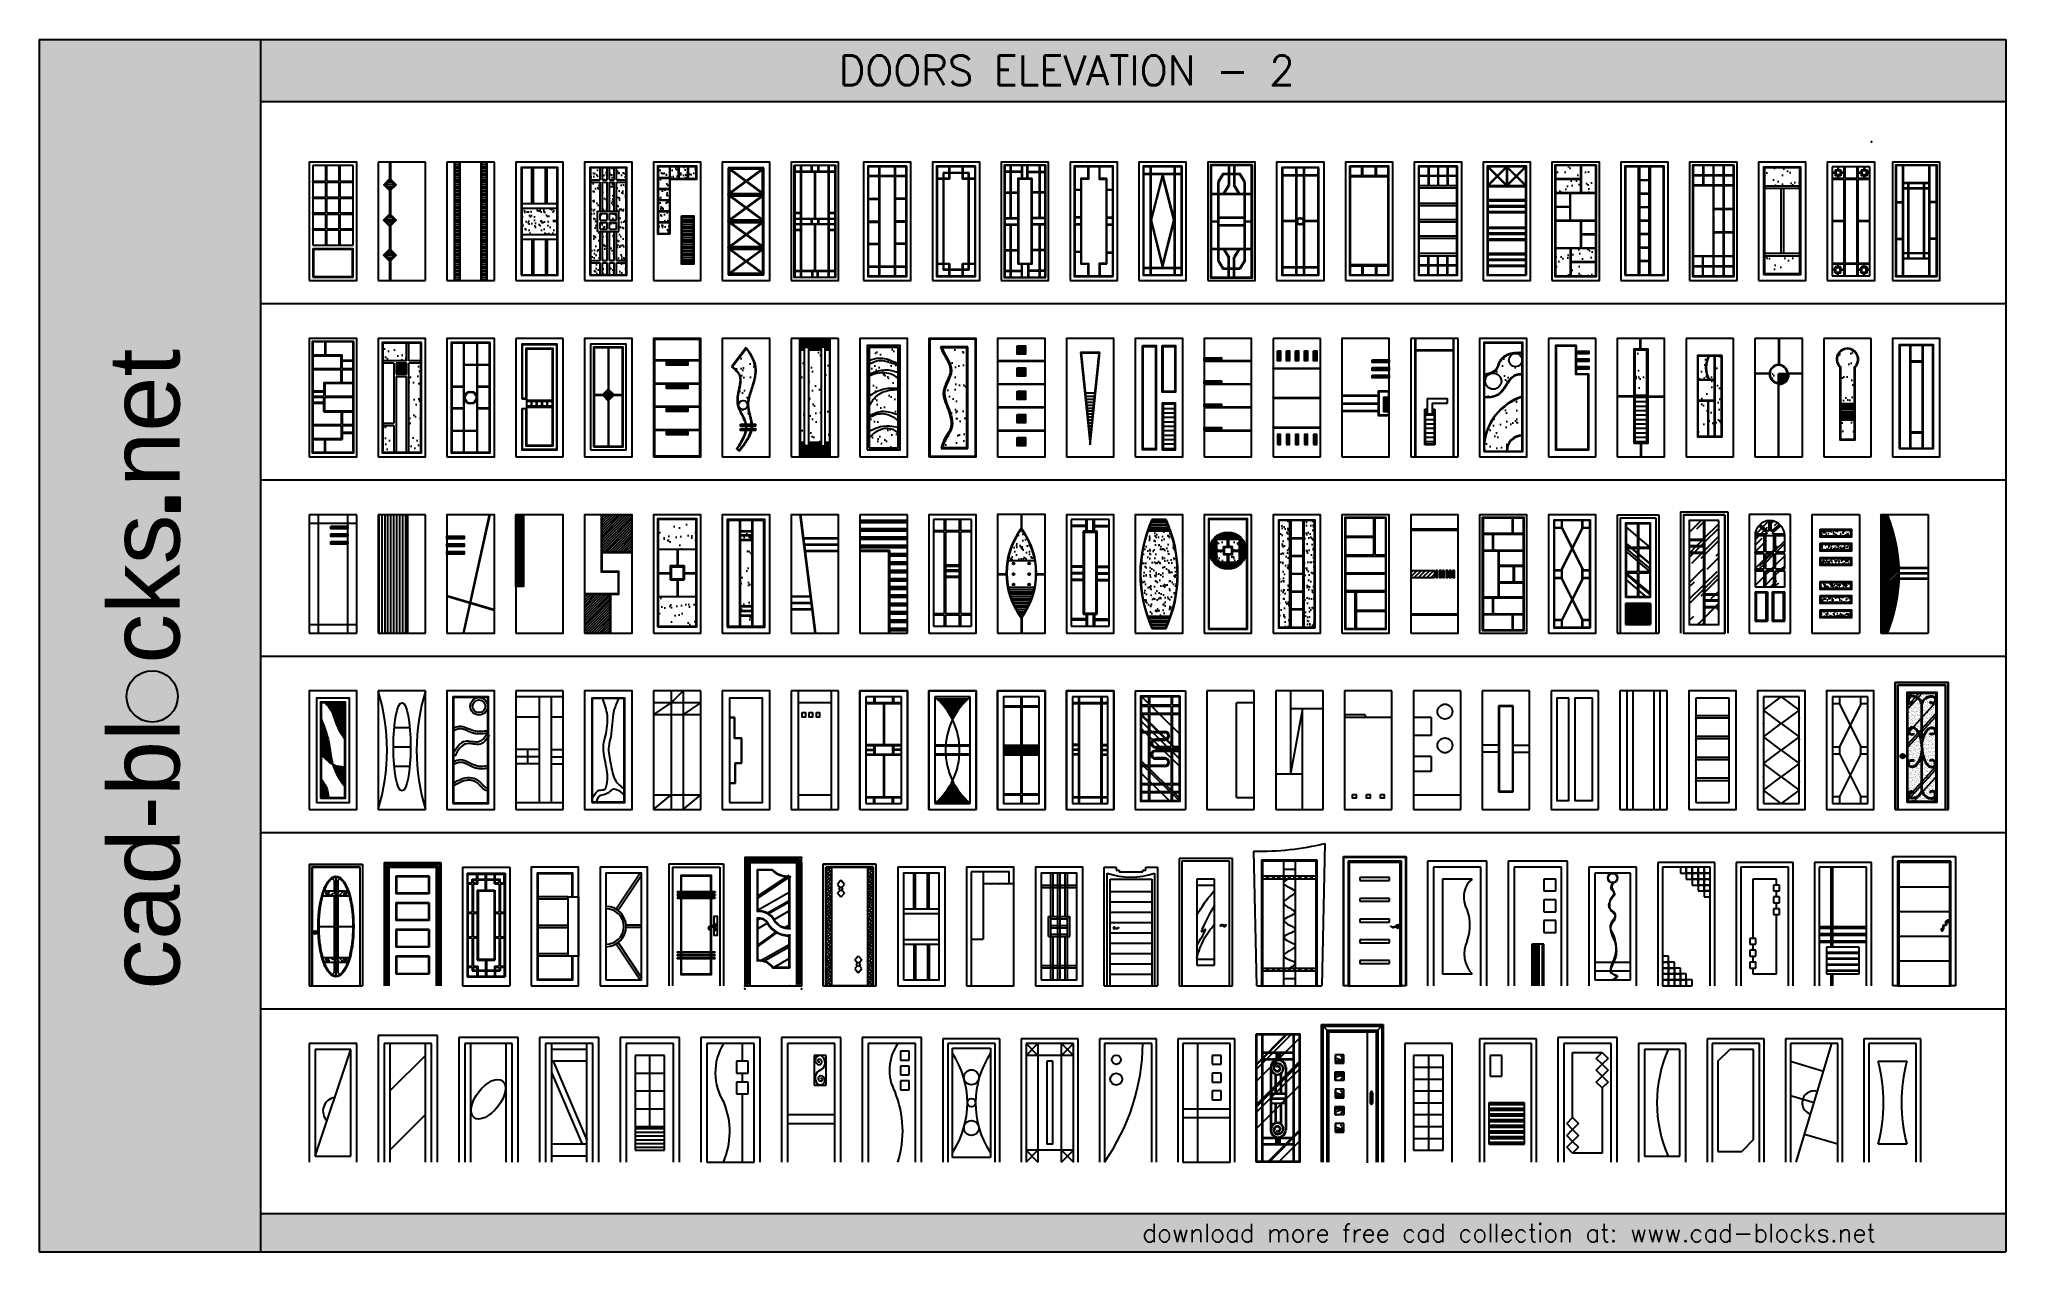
# Model space of a CAD drawing. Header units: millimetres. Extents: x 359 to 33527, y 260 to 20713.
import ezdxf

# ---------------------------------------------------------------- set-up
doc = ezdxf.new("R2010")
doc.units = ezdxf.units.MM
doc.layers.add('www.cad-blocks.net', color=7, linetype='Continuous')
doc.styles.get("Standard").update_dxf_attribs({"font": 'arial.ttf'})
pattern_1 = [(37.5, (-118064.33, 60740.51), (-9.449, 289.02357), [0, -228, 0, -255, 0, -243.75]), (7.5, (-118064.33, 60740.5), (265.4665, 423.3219), [0, -123, 0, -205.5, 0, -78.75]), (327.5, (-118248.83, 60740.51), (467.1213, 0.84886), [0, -75, 0, -270, 0, -352.5]), (317.5, (-118248.83, 60740.5), (450.919, 131.6513), [0, -37.5, 0, -177, 0, -202.5])]
pattern_2 = [(0, (-112232.163, 51276.109), (0, 25), [])]
pattern_3 = [(135, (-107134.661, 66632.995), (-13.2582521, -13.2582521), [])]
pattern_4 = [(45, (-119885.94, 69579.235), (-13.2582521, 13.2582521), [])]

# ---------------------------------------------------------------- blocks, each defined once
blk = doc.blocks.new('A$C29E24965')
for p, q in [((57, 1678), (277, 1678)), ((60, 1940), (60, 600)), ((740, 1940), (60, 1940)), ((277, 1678), (277, 1940)), ((297, 1678), (297, 1940)), ((297, 1678), (503, 1678)), ((503, 1678), (503, 1940)), ((523, 1678), (523, 1940)), ((523, 1678), (737, 1678)), ((740, 600), (740, 1940)), ((57, 1658), (277, 1658)), ((57, 1410), (277, 1410)), ((57, 1390), (277, 1390)), ((277, 1410), (277, 1658)), ((277, 1142), (277, 1390)), ((297, 1658), (503, 1658)), ((297, 1410), (297, 1658)), ((297, 1410), (503, 1410)), ((297, 1142), (297, 1390)), ((297, 1390), (503, 1390)), ((503, 1410), (503, 1658)), ((503, 1142), (503, 1390)), ((523, 1658), (737, 1658)), ((523, 1410), (523, 1658)), ((523, 1410), (737, 1410)), ((523, 1142), (523, 1390)), ((523, 1390), (737, 1390)), ((57, 1142), (277, 1142)), ((57, 1122), (277, 1122)), ((277, 874), (277, 1122)), ((297, 1142), (503, 1142)), ((297, 1122), (503, 1122)), ((297, 874), (297, 1122)), ((503, 874), (503, 1122)), ((523, 1142), (737, 1142)), ((523, 1122), (737, 1122)), ((523, 874), (523, 1122)), ((57, 874), (277, 874)), ((57, 854), (277, 854)), ((277, 600), (277, 854)), ((297, 874), (503, 874)), ((297, 854), (503, 854)), ((297, 600), (297, 854)), ((503, 600), (503, 854)), ((523, 874), (737, 874)), ((523, 854), (737, 854)), ((523, 600), (523, 854)), ((60, 600), (740, 600)), ((60, 540), (740, 540)), ((60, 540), (60, 60)), ((70, 530), (730, 530)), ((70, 530), (70, 70)), ((730, 70), (730, 530)), ((740, 60), (740, 540)), ((60, 60), (740, 60)), ((70, 70), (730, 70))]:
    blk.add_line(p, q)
blk.add_lwpolyline([(0, 0), (800, 0), (800, 2000), (0, 2000)], close=True)
for p in [(60, 1672), (60, 1404), (60, 1136), (60, 868), (287, 600), (513, 600)]:
    blk.add_point(p)
blk = doc.blocks.new('A$C43955DE2')
h = blk.add_hatch()
h.set_pattern_fill('LINE,_O', color=256, scale=300)
h.set_pattern_definition([(0, (-82000.603, 56557.757), (0, 37.5), [])])
h.paths.add_polyline_path([(196, 506), (118, 428), (196, 350), (274, 428)])
h.paths.add_polyline_path([(118, 1018), (196, 940), (274, 1018), (196, 1096)])
h.paths.add_polyline_path([(200, 1696), (122, 1618), (200, 1540), (277, 1618)])
for p, q in [((0, 2000), (0, 0)), ((800, 2000), (0, 2000)), ((190, 2000), (190, 1714)), ((210, 2000), (210, 1714)), ((800, 0), (800, 2000)), ((190, 1522), (190, 1118)), ((210, 1522), (210, 1110)), ((190, 918), (190, 528)), ((210, 926), (210, 520)), ((210, 336), (210, 0)), ((190, 328), (190, 0)), ((0, 0), (800, 0))]:
    blk.add_line(p, q)
for points in [[(200, 1512), (306, 1618), (200, 1724), (94, 1618)], [(200, 1540), (277, 1618), (200, 1696), (122, 1618)], [(196, 912), (302, 1018), (196, 1124), (90, 1018)], [(196, 940), (274, 1018), (196, 1096), (118, 1018)], [(196, 322), (302, 428), (196, 534), (90, 428)], [(196, 350), (274, 428), (196, 506), (118, 428)]]:
    blk.add_lwpolyline(points, close=True)
blk = doc.blocks.new('A$C26C309B0')
h = blk.add_hatch()
h.set_pattern_fill('LINE,_O', color=256, scale=300)
h.set_pattern_definition([(0, (-83822.215, 56557.757), (0, 37.5), [])])
h.paths.add_polyline_path([(210, 2000), (130, 2000), (130, 0), (210, 0)])
h.paths.add_polyline_path([(670, 2000), (590, 2000), (590, 0), (670, 0)])
for p, q in [((800, 2000), (0, 2000)), ((0, 2000), (0, 0)), ((120, 2000), (120, 0)), ((130, 2000), (130, 0)), ((210, 2000), (210, 0)), ((220, 2000), (220, 0)), ((580, 0), (580, 2000)), ((590, 0), (590, 2000)), ((670, 0), (670, 2000)), ((680, 0), (680, 2000)), ((800, 0), (800, 2000)), ((0, 0), (800, 0))]:
    blk.add_line(p, q)
blk = doc.blocks.new('A$C2EA77AA8')
h = blk.add_hatch()
h.set_pattern_fill('AR-SAND,_O', color=256, scale=80)
h.set_pattern_definition([(37.5, (-85643.83, 56557.76), (-5.03947, 154.1459), [0, -121.6, 0, -136, 0, -130]), (7.5, (-85643.83, 56557.76), (141.58214, 225.7717), [0, -65.6, 0, -109.6, 0, -42]), (327.5, (-85742.23, 56557.76), (249.13135, 0.45272), [0, -40, 0, -144, 0, -188]), (317.5, (-85742.23, 56557.76), (240.49013, 70.21405), [0, -20, 0, -94.4, 0, -108])])
h.paths.add_polyline_path([(100, 1220), (100, 780), (700, 780), (700, 1220)])
for p, q in [((270, 1300), (270, 1900)), ((300, 1300), (300, 1900)), ((500, 1300), (500, 1900)), ((530, 1300), (530, 1900)), ((100, 1300), (700, 1300)), ((100, 1220), (700, 1220)), ((100, 780), (700, 780)), ((100, 700), (700, 700)), ((270, 700), (270, 100)), ((300, 700), (300, 100)), ((500, 700), (500, 100)), ((530, 700), (530, 100))]:
    blk.add_line(p, q)
for points in [[(0, 0), (800, 0), (800, 2000), (0, 2000)], [(90, 90), (710, 90), (710, 1910), (90, 1910)], [(100, 100), (700, 100), (700, 1900), (100, 1900)]]:
    blk.add_lwpolyline(points, close=True)
for p in [(300, 1300), (500, 1300)]:
    blk.add_point(p)
blk = doc.blocks.new('A$C23F63C84')
h = blk.add_hatch()
h.set_pattern_fill('AR-SAND,_O', color=256, scale=80)
h.set_pattern_definition([(37.5, (-87465.44, 56557.76), (-5.03947, 154.1459), [0, -121.6, 0, -136, 0, -130]), (7.5, (-87465.44, 56557.76), (141.58214, 225.7717), [0, -65.6, 0, -109.6, 0, -42]), (327.5, (-87563.84, 56557.76), (249.13135, 0.45272), [0, -40, 0, -144, 0, -188]), (317.5, (-87563.84, 56557.76), (240.49013, 70.21405), [0, -20, 0, -94.4, 0, -108])])
h.paths.add_polyline_path([(580, 829), (540, 829), (540, 341), (700, 341), (700, 1659), (540, 1659), (540, 1171), (580, 1171)])
h.paths.add_polyline_path([(220, 829), (220, 1171), (260, 1171), (260, 1659), (100, 1659), (100, 341), (260, 341), (260, 829)])
h.paths.add_polyline_path([(260, 1900), (100, 1900), (100, 1699), (260, 1699)])
h.paths.add_polyline_path([(380, 1900), (300, 1900), (300, 1699), (380, 1699)])
h.paths.add_polyline_path([(420, 1699), (500, 1699), (500, 1900), (420, 1900)])
h.paths.add_polyline_path([(540, 1699), (700, 1699), (700, 1900), (540, 1900)])
h.paths.add_polyline_path([(500, 1659), (420, 1659), (420, 1171), (500, 1171)])
h.paths.add_polyline_path([(380, 1659), (300, 1659), (300, 1171), (380, 1171)])
h.paths.add_polyline_path([(380, 1020), (380, 1131), (260, 1131), (260, 1020)])
h.paths.add_polyline_path([(420, 1020), (540, 1020), (540, 1131), (420, 1131)])
h.paths.add_polyline_path([(380, 980), (260, 980), (260, 869), (380, 869)])
h.paths.add_polyline_path([(540, 869), (540, 980), (420, 980), (420, 869)])
h.paths.add_polyline_path([(380, 829), (300, 829), (300, 341), (380, 341)])
h.paths.add_polyline_path([(420, 341), (500, 341), (500, 829), (420, 829)])
h.paths.add_polyline_path([(420, 100), (500, 100), (500, 301), (420, 301)])
h.paths.add_polyline_path([(300, 100), (380, 100), (380, 301), (300, 301)])
h.paths.add_polyline_path([(100, 100), (260, 100), (260, 301), (100, 301)])
h.paths.add_polyline_path([(700, 301), (540, 301), (540, 100), (700, 100)])
for p, q in [((100, 1699), (260, 1699)), ((100, 1659), (260, 1659)), ((260, 1699), (260, 1900)), ((260, 1171), (260, 1659)), ((300, 1699), (300, 1900)), ((300, 1699), (380, 1699)), ((300, 1171), (300, 1659)), ((300, 1659), (380, 1659)), ((380, 1699), (380, 1900)), ((380, 1171), (380, 1659)), ((420, 1699), (420, 1900)), ((420, 1699), (500, 1699)), ((420, 1171), (420, 1659)), ((420, 1659), (500, 1659)), ((500, 1699), (500, 1900)), ((500, 1171), (500, 1659)), ((540, 1699), (540, 1900)), ((540, 1699), (700, 1699)), ((540, 1171), (540, 1659)), ((540, 1659), (700, 1659)), ((220, 1171), (580, 1171)), ((220, 829), (220, 1171)), ((260, 1020), (260, 1131)), ((260, 1131), (380, 1131)), ((260, 1020), (380, 1020)), ((380, 1020), (380, 1131)), ((420, 1020), (420, 1131)), ((420, 1131), (540, 1131)), ((420, 1020), (540, 1020)), ((540, 1020), (540, 1131)), ((580, 829), (580, 1171)), ((220, 829), (580, 829)), ((260, 869), (260, 980)), ((260, 980), (380, 980)), ((260, 869), (380, 869)), ((260, 341), (260, 829)), ((300, 341), (300, 829)), ((380, 869), (380, 980)), ((380, 341), (380, 829)), ((420, 869), (420, 980)), ((420, 980), (540, 980)), ((420, 869), (540, 869)), ((420, 341), (420, 829)), ((500, 341), (500, 829)), ((540, 869), (540, 980)), ((540, 341), (540, 829)), ((100, 341), (260, 341)), ((300, 341), (380, 341)), ((420, 341), (500, 341)), ((540, 341), (700, 341)), ((100, 301), (260, 301)), ((260, 100), (260, 301)), ((300, 301), (380, 301)), ((300, 100), (300, 301)), ((380, 100), (380, 301)), ((420, 301), (500, 301)), ((420, 100), (420, 301)), ((500, 100), (500, 301)), ((540, 301), (700, 301)), ((540, 100), (540, 301))]:
    blk.add_line(p, q)
for points in [[(0, 0), (800, 0), (800, 2000), (0, 2000)], [(90, 90), (710, 90), (710, 1910), (90, 1910)], [(100, 100), (700, 100), (700, 1900), (100, 1900)]]:
    blk.add_lwpolyline(points, close=True)
blk = doc.blocks.new('A$C091A2DEA')
h = blk.add_hatch()
h.set_pattern_fill('AR-SAND,_O', color=256, scale=80)
h.set_pattern_definition([(37.5, (-89287.05, 56557.76), (-5.03947, 154.1459), [0, -121.6, 0, -136, 0, -130]), (7.5, (-89287.05, 56557.76), (141.58214, 225.7717), [0, -65.6, 0, -109.6, 0, -42]), (327.5, (-89385.45, 56557.76), (249.13135, 0.45272), [0, -40, 0, -144, 0, -188]), (317.5, (-89385.45, 56557.76), (240.49013, 70.21405), [0, -20, 0, -94.4, 0, -108])])
h.paths.add_polyline_path([(80, 974), (80, 797), (270, 797), (270, 974)])
h.paths.add_polyline_path([(80, 1162), (80, 984), (270, 984), (270, 1162)])
h.paths.add_polyline_path([(80, 1349), (80, 1172), (270, 1172), (270, 1349)])
h.paths.add_polyline_path([(80, 1536), (80, 1359), (270, 1359), (270, 1536)])
h.paths.add_polyline_path([(270, 1546), (270, 1723), (80, 1723), (80, 1546)])
h.paths.add_polyline_path([(80, 1920), (80, 1733), (270, 1733), (270, 1920)])
h.paths.add_polyline_path([(417, 1920), (280, 1920), (280, 1720), (417, 1720)])
h.paths.add_polyline_path([(573, 1920), (427, 1920), (427, 1720), (573, 1720)])
h.paths.add_polyline_path([(720, 1920), (583, 1920), (583, 1720), (720, 1720)])
h = blk.add_hatch()
h.set_pattern_fill('LINE,_O', color=256, scale=300)
h.set_pattern_definition([(0, (-89287.05, 56557.757), (0, 37.5), [])])
h.paths.add_polyline_path([(483, 288), (670, 288), (670, 1085), (483, 1085)])
for p, q in [((80, 1920), (80, 797)), ((270, 1733), (80, 1733)), ((270, 1723), (80, 1723)), ((270, 1920), (270, 797)), ((280, 1720), (280, 1920)), ((417, 1920), (417, 1720)), ((427, 1920), (427, 1720)), ((573, 1920), (573, 1720)), ((583, 1920), (583, 1720)), ((270, 1546), (80, 1546)), ((270, 1536), (80, 1536)), ((270, 1359), (80, 1359)), ((270, 1349), (80, 1349)), ((270, 1172), (80, 1172)), ((270, 1162), (80, 1162)), ((270, 984), (80, 984)), ((270, 974), (80, 974)), ((80, 797), (270, 797))]:
    blk.add_line(p, q)
for points in [[(0, 0), (800, 0), (800, 2000), (0, 2000)], [(473, 1095), (680, 1095), (680, 278), (473, 278)], [(483, 1085), (670, 1085), (670, 288), (483, 288)]]:
    blk.add_lwpolyline(points, close=True)
for points in [[(280, 787), (280, 1710), (730, 1710), (730, 1930), (70, 1930), (70, 787), (280, 787)], [(280, 1720), (720, 1720), (720, 1920), (80, 1920)]]:
    blk.add_lwpolyline(points)
for p in [(270, 1733), (410, 1720), (427, 1817), (540, 1720), (573, 1817), (670, 1720), (270, 1546), (270, 1359), (270, 1172), (270, 984)]:
    blk.add_point(p)
blk = doc.blocks.new('A$C18F8473F')
for p, q in [((100, 1900), (100, 100)), ((700, 1900), (100, 1900)), ((674, 1883), (114, 1473)), ((120, 1880), (120, 1470)), ((680, 1880), (120, 1880)), ((120, 1875), (680, 1465)), ((680, 1875), (120, 1465)), ((126, 1883), (686, 1473)), ((680, 1470), (680, 1880)), ((700, 100), (700, 1900)), ((100, 1450), (700, 1450)), ((674, 1433), (114, 1023)), ((120, 1470), (680, 1470)), ((120, 1425), (680, 1015)), ((680, 1425), (120, 1015)), ((126, 1433), (686, 1023)), ((100, 1000), (700, 1000)), ((674, 983), (114, 573)), ((120, 975), (680, 565)), ((680, 975), (120, 565)), ((126, 983), (686, 573)), ((100, 550), (700, 550)), ((674, 533), (114, 123)), ((680, 525), (120, 115)), ((120, 525), (680, 115)), ((126, 533), (686, 123)), ((100, 100), (700, 100))]:
    blk.add_line(p, q)
for points in [[(0, 0), (800, 0), (800, 2000), (0, 2000)], [(120, 1430), (680, 1430), (680, 1020), (120, 1020)], [(120, 980), (680, 980), (680, 570), (120, 570)], [(120, 530), (680, 530), (680, 120), (120, 120)]]:
    blk.add_lwpolyline(points, close=True)
for p in [(100, 1450), (100, 1000), (100, 550)]:
    blk.add_point(p)
blk = doc.blocks.new('A$C427A4258')
for p, q in [((740, 1940), (60, 1940)), ((60, 1940), (60, 60)), ((160, 1840), (60, 1840)), ((160, 1830), (60, 1830)), ((160, 1940), (160, 1840)), ((160, 1830), (160, 1150)), ((170, 1940), (170, 1840)), ((340, 1840), (170, 1840)), ((395, 1830), (170, 1830)), ((170, 1830), (170, 1050)), ((340, 1940), (340, 1840)), ((350, 1940), (350, 1840)), ((450, 1840), (350, 1840)), ((395, 1830), (395, 1050)), ((630, 1830), (405, 1830)), ((405, 1830), (405, 1050)), ((450, 1940), (450, 1840)), ((460, 1940), (460, 1840)), ((630, 1840), (460, 1840)), ((630, 1840), (630, 1940)), ((630, 1050), (630, 1830)), ((640, 1840), (640, 1940)), ((740, 1840), (640, 1840)), ((740, 1830), (640, 1830)), ((640, 1150), (640, 1830)), ((740, 60), (740, 1940)), ((60, 1150), (160, 1150)), ((60, 1140), (160, 1140)), ((60, 1050), (160, 1050)), ((60, 1040), (160, 1040)), ((160, 1140), (160, 1050)), ((160, 1040), (160, 960)), ((170, 1050), (395, 1050)), ((170, 1040), (340, 1040)), ((170, 1040), (170, 960)), ((340, 1040), (340, 960)), ((350, 1040), (450, 1040)), ((350, 1040), (350, 960)), ((405, 1050), (630, 1050)), ((450, 1040), (450, 960)), ((460, 1040), (630, 1040)), ((460, 1040), (460, 950)), ((630, 960), (630, 1040)), ((640, 1150), (740, 1150)), ((640, 1050), (640, 1140)), ((640, 1140), (740, 1140)), ((640, 1050), (740, 1050)), ((640, 1040), (740, 1040)), ((640, 960), (640, 1040)), ((60, 960), (160, 960)), ((60, 950), (395, 950)), ((60, 860), (160, 860)), ((60, 850), (160, 850)), ((160, 950), (160, 860)), ((160, 850), (160, 170)), ((170, 960), (340, 960)), ((170, 950), (170, 170)), ((350, 960), (450, 960)), ((395, 950), (395, 170)), ((405, 950), (405, 170)), ((405, 950), (630, 950)), ((460, 960), (630, 960)), ((630, 170), (630, 950)), ((640, 960), (740, 960)), ((640, 860), (640, 950)), ((640, 950), (740, 950)), ((640, 860), (740, 860)), ((640, 170), (640, 850)), ((640, 850), (740, 850)), ((60, 170), (160, 170)), ((60, 160), (160, 160)), ((60, 60), (740, 60)), ((160, 160), (160, 60)), ((170, 170), (395, 170)), ((170, 160), (350, 160)), ((170, 160), (170, 60)), ((350, 160), (350, 60)), ((360, 160), (440, 160)), ((360, 160), (360, 60)), ((405, 170), (630, 170)), ((440, 160), (440, 60)), ((450, 160), (630, 160)), ((450, 160), (450, 60)), ((630, 60), (630, 160)), ((640, 170), (740, 170)), ((640, 160), (740, 160)), ((640, 60), (640, 160))]:
    blk.add_line(p, q)
for points in [[(0, 0), (800, 0), (800, 2000), (0, 2000)], [(50, 1950), (750, 1950), (750, 50), (50, 50)]]:
    blk.add_lwpolyline(points, close=True)
blk = doc.blocks.new('A$C6FCD38D2')
for p, q in [((260, 1770), (80, 1770)), ((260, 1758), (80, 1758)), ((260, 1920), (260, 1770)), ((260, 1758), (260, 1385)), ((270, 1920), (270, 1770)), ((530, 1770), (270, 1770)), ((530, 1758), (270, 1758)), ((270, 1758), (270, 242)), ((530, 1770), (530, 1920)), ((530, 242), (530, 1758)), ((540, 1770), (540, 1920)), ((720, 1770), (540, 1770)), ((720, 1758), (540, 1758)), ((540, 1385), (540, 1758)), ((80, 1385), (260, 1385)), ((80, 1373), (260, 1373)), ((260, 1373), (260, 1000)), ((720, 1385), (540, 1385)), ((720, 1373), (540, 1373)), ((540, 1000), (540, 1373)), ((80, 1000), (260, 1000)), ((720, 1000), (540, 1000)), ((80, 988), (260, 988)), ((260, 988), (260, 627)), ((540, 627), (540, 988)), ((720, 988), (540, 988)), ((80, 627), (260, 627)), ((80, 615), (260, 615)), ((260, 615), (260, 242)), ((720, 627), (540, 627)), ((540, 242), (540, 615)), ((720, 615), (540, 615)), ((80, 242), (260, 242)), ((80, 230), (260, 230)), ((260, 230), (260, 80)), ((270, 242), (530, 242)), ((270, 230), (530, 230)), ((270, 230), (270, 80)), ((530, 80), (530, 230)), ((540, 242), (720, 242)), ((540, 230), (720, 230)), ((540, 80), (540, 230))]:
    blk.add_line(p, q)
for points in [[(0, 0), (800, 0), (800, 2000), (0, 2000)], [(730, 1930), (70, 1930), (70, 70), (730, 70)], [(720, 1920), (80, 1920), (80, 80), (720, 80)]]:
    blk.add_lwpolyline(points, close=True)
for p in [(176, 1385), (176, 1000), (176, 615)]:
    blk.add_point(p)
blk = doc.blocks.new('A$C13CA0FF1')
for p, q in [((180, 1720), (80, 1720)), ((180, 1710), (80, 1710)), ((180, 1820), (180, 1720)), ((280, 1820), (180, 1820)), ((180, 1710), (180, 290)), ((190, 1810), (190, 1720)), ((280, 1810), (190, 1810)), ((280, 1720), (190, 1720)), ((290, 1710), (190, 1710)), ((190, 1710), (190, 290)), ((280, 1920), (280, 1820)), ((280, 1810), (280, 1720)), ((290, 1920), (290, 1820)), ((510, 1820), (290, 1820)), ((510, 1810), (290, 1810)), ((290, 1810), (290, 1710)), ((510, 1820), (510, 1920)), ((510, 1710), (510, 1810)), ((610, 1710), (510, 1710)), ((520, 1820), (520, 1920)), ((620, 1820), (520, 1820)), ((610, 1810), (520, 1810)), ((520, 1720), (520, 1810)), ((610, 1720), (520, 1720)), ((610, 1720), (610, 1810)), ((610, 290), (610, 1710)), ((620, 1720), (620, 1820)), ((720, 1720), (620, 1720)), ((720, 1710), (620, 1710)), ((620, 290), (620, 1710)), ((80, 290), (180, 290)), ((80, 280), (180, 280)), ((180, 280), (180, 180)), ((180, 180), (280, 180)), ((190, 290), (290, 290)), ((190, 280), (190, 190)), ((190, 280), (280, 280)), ((190, 190), (280, 190)), ((280, 280), (280, 190)), ((280, 180), (280, 80)), ((290, 290), (290, 190)), ((290, 190), (510, 190)), ((290, 180), (510, 180)), ((290, 180), (290, 80)), ((510, 190), (510, 290)), ((510, 290), (610, 290)), ((510, 80), (510, 180)), ((520, 190), (520, 280)), ((520, 280), (610, 280)), ((520, 190), (610, 190)), ((520, 180), (620, 180)), ((520, 80), (520, 180)), ((610, 190), (610, 280)), ((620, 290), (720, 290)), ((620, 280), (720, 280)), ((620, 180), (620, 280))]:
    blk.add_line(p, q)
for points in [[(0, 0), (800, 0), (800, 2000), (0, 2000)], [(730, 1930), (70, 1930), (70, 70), (730, 70)], [(720, 1920), (80, 1920), (80, 80), (720, 80)]]:
    blk.add_lwpolyline(points, close=True)
blk = doc.blocks.new('A$C6EDA3861')
for p, q in [((150, 1840), (60, 1840)), ((150, 1830), (60, 1830)), ((150, 1940), (150, 1840)), ((150, 1830), (150, 1492)), ((160, 1940), (160, 1840)), ((350, 1840), (160, 1840)), ((350, 1830), (160, 1830)), ((160, 1830), (160, 1492)), ((350, 1840), (350, 1940)), ((350, 1720), (350, 1830)), ((360, 1720), (360, 1940)), ((440, 1720), (440, 1940)), ((450, 1840), (450, 1940)), ((450, 1840), (640, 1840)), ((450, 1830), (640, 1830)), ((450, 1720), (450, 1830)), ((640, 1940), (640, 1840)), ((640, 1830), (640, 1492)), ((650, 1940), (650, 1840)), ((650, 1840), (740, 1840)), ((650, 1830), (740, 1830)), ((650, 1830), (650, 1492)), ((60, 1492), (150, 1492)), ((60, 1482), (150, 1482)), ((150, 1482), (150, 1060)), ((160, 1492), (280, 1492)), ((160, 1482), (160, 1060)), ((160, 1482), (280, 1482)), ((640, 1492), (520, 1492)), ((640, 1482), (520, 1482)), ((640, 1482), (640, 1060)), ((740, 1492), (650, 1492)), ((650, 1482), (650, 1060)), ((740, 1482), (650, 1482)), ((60, 1060), (150, 1060)), ((60, 1050), (280, 1050)), ((160, 1060), (280, 1060)), ((640, 1060), (520, 1060)), ((740, 1050), (520, 1050)), ((740, 1060), (650, 1060)), ((60, 950), (280, 950)), ((60, 940), (150, 940)), ((150, 940), (150, 518)), ((160, 940), (160, 518)), ((160, 940), (280, 940)), ((740, 950), (520, 950)), ((640, 940), (520, 940)), ((640, 940), (640, 518)), ((650, 940), (650, 518)), ((740, 940), (650, 940)), ((60, 518), (150, 518)), ((60, 508), (150, 508)), ((150, 508), (150, 170)), ((160, 518), (280, 518)), ((160, 508), (160, 170)), ((160, 508), (280, 508)), ((640, 518), (520, 518)), ((640, 508), (520, 508)), ((640, 508), (640, 170)), ((740, 518), (650, 518)), ((650, 508), (650, 170)), ((740, 508), (650, 508)), ((60, 170), (150, 170)), ((60, 160), (150, 160)), ((150, 160), (150, 60)), ((160, 170), (340, 170)), ((160, 160), (160, 60)), ((160, 160), (340, 160)), ((340, 280), (340, 170)), ((340, 160), (340, 60)), ((350, 280), (350, 60)), ((450, 280), (450, 60)), ((460, 280), (460, 170)), ((640, 170), (460, 170)), ((640, 160), (460, 160)), ((460, 160), (460, 60)), ((640, 160), (640, 60)), ((740, 170), (650, 170)), ((650, 160), (650, 60)), ((740, 160), (650, 160))]:
    blk.add_line(p, q)
for points in [[(0, 0), (800, 0), (800, 2000), (0, 2000)], [(750, 50), (750, 1950), (50, 1950), (50, 50)], [(740, 60), (740, 1940), (60, 1940), (60, 60)], [(520, 1720), (280, 1720), (280, 280), (520, 280)], [(510, 1710), (290, 1710), (290, 290), (510, 290)]]:
    blk.add_lwpolyline(points, close=True)
blk = doc.blocks.new('A$C1B8B768E')
for p, q in [((500, 1720), (500, 1920)), ((620, 1720), (500, 1720)), ((620, 280), (620, 1720)), ((180, 1533), (80, 1533)), ((180, 1523), (80, 1523)), ((620, 1539), (720, 1539)), ((620, 1529), (720, 1529)), ((180, 1070), (80, 1070)), ((180, 1060), (80, 1060)), ((620, 1070), (720, 1070)), ((620, 1060), (720, 1060)), ((180, 950), (80, 950)), ((180, 940), (80, 940)), ((620, 950), (720, 950)), ((620, 940), (720, 940)), ((180, 487), (80, 487)), ((180, 477), (80, 477)), ((620, 481), (720, 481)), ((620, 471), (720, 471)), ((500, 280), (620, 280)), ((500, 280), (500, 80))]:
    blk.add_line(p, q)
for points in [[(0, 0), (800, 0), (800, 2000), (0, 2000)], [(730, 70), (730, 1930), (70, 1930), (70, 70)], [(720, 80), (720, 1920), (80, 1920), (80, 80)]]:
    blk.add_lwpolyline(points, close=True)
for points in [[(300, 1920), (300, 1720), (180, 1720), (180, 280), (300, 280), (300, 80)], [(310, 1920), (310, 1710), (190, 1710), (190, 290), (310, 290), (310, 80)], [(490, 1920), (490, 1710), (610, 1710), (610, 290), (490, 290), (490, 80)]]:
    blk.add_lwpolyline(points)
blk = doc.blocks.new('A$C59826FD8')
for p, q in [((190, 1800), (80, 1800)), ((190, 1790), (80, 1790)), ((190, 1920), (190, 1800)), ((190, 1790), (190, 220)), ((200, 1920), (200, 1800)), ((600, 1800), (200, 1800)), ((397, 1790), (200, 1790)), ((200, 1790), (200, 220)), ((397, 1790), (200, 1020)), ((400, 1760), (210, 1020)), ((590, 1020), (400, 1760)), ((600, 1790), (403, 1790)), ((600, 1020), (403, 1790)), ((600, 1800), (600, 1920)), ((600, 220), (600, 1790)), ((610, 1800), (610, 1920)), ((720, 1800), (610, 1800)), ((720, 1790), (610, 1790)), ((610, 220), (610, 1790)), ((200, 1020), (400, 220)), ((210, 1020), (400, 261)), ((400, 261), (590, 1020)), ((400, 220), (600, 1020)), ((80, 220), (190, 220)), ((80, 210), (190, 210)), ((190, 210), (190, 100)), ((200, 220), (600, 220)), ((200, 210), (600, 210)), ((200, 210), (200, 100)), ((600, 100), (600, 210)), ((610, 220), (720, 220)), ((610, 210), (720, 210)), ((610, 100), (610, 210))]:
    blk.add_line(p, q)
for points in [[(0, 0), (800, 0), (800, 2000), (0, 2000)], [(730, 1930), (70, 1930), (70, 90), (730, 90)], [(720, 1920), (80, 1920), (80, 100), (720, 100)]]:
    blk.add_lwpolyline(points, close=True)
blk = doc.blocks.new('A$C4E923B5A')
for p, q in [((170, 1660), (170, 1470)), ((180, 1660), (180, 1470)), ((350, 1790), (258, 1790)), ((350, 1940), (350, 1800)), ((350, 1790), (350, 1610)), ((360, 1940), (360, 1800)), ((440, 1790), (360, 1790)), ((360, 1790), (360, 1607)), ((440, 1940), (440, 1800)), ((440, 1790), (440, 1607)), ((450, 1940), (450, 1800)), ((542, 1790), (450, 1790)), ((450, 1790), (450, 1610)), ((620, 1470), (620, 1660)), ((630, 1470), (630, 1660)), ((60, 1470), (170, 1470)), ((60, 1460), (170, 1460)), ((170, 1460), (170, 1005)), ((180, 1470), (266, 1470)), ((180, 1460), (620, 1460)), ((180, 1460), (180, 1070)), ((266, 1470), (350, 1610)), ((278, 1470), (360, 1607)), ((278, 1470), (522, 1470)), ((522, 1470), (440, 1607)), ((534, 1470), (450, 1610)), ((534, 1470), (620, 1470)), ((620, 1070), (620, 1460)), ((630, 1470), (740, 1470)), ((630, 1460), (740, 1460)), ((630, 1005), (630, 1460)), ((60, 1005), (170, 1005)), ((180, 1070), (620, 1070)), ((180, 1060), (620, 1060)), ((180, 1060), (180, 940)), ((620, 940), (620, 1060)), ((630, 1005), (740, 1005)), ((60, 995), (170, 995)), ((170, 995), (170, 540)), ((180, 940), (620, 940)), ((180, 930), (180, 540)), ((180, 930), (620, 930)), ((620, 540), (620, 930)), ((630, 540), (630, 995)), ((630, 995), (740, 995)), ((60, 540), (170, 540)), ((60, 530), (170, 530)), ((170, 530), (170, 337)), ((170, 337), (252, 200)), ((180, 540), (620, 540)), ((180, 530), (180, 340)), ((180, 530), (266, 530)), ((180, 340), (258, 210)), ((266, 530), (350, 390)), ((278, 530), (522, 530)), ((278, 530), (360, 393)), ((350, 210), (350, 390)), ((360, 210), (360, 393)), ((522, 530), (440, 393)), ((440, 210), (440, 393)), ((534, 530), (450, 390)), ((450, 210), (450, 390)), ((534, 530), (620, 530)), ((620, 340), (542, 210)), ((630, 337), (548, 200)), ((620, 340), (620, 530)), ((630, 540), (740, 540)), ((630, 530), (740, 530)), ((630, 337), (630, 530)), ((252, 200), (350, 200)), ((258, 210), (350, 210)), ((350, 60), (350, 200)), ((360, 210), (440, 210)), ((360, 200), (440, 200)), ((360, 60), (360, 200)), ((440, 60), (440, 200)), ((450, 210), (542, 210)), ((450, 200), (548, 200)), ((450, 60), (450, 200))]:
    blk.add_line(p, q)
for points in [[(0, 0), (800, 0), (800, 2000), (0, 2000)], [(752, 1952), (48, 1952), (48, 48), (752, 48)], [(740, 1940), (60, 1940), (60, 60), (740, 60)]]:
    blk.add_lwpolyline(points, close=True)
for points in [[(350, 1800), (252, 1800), (171, 1665)], [(350, 1790), (258, 1790), (180, 1660)], [(440, 1800), (360, 1800)], [(440, 1790), (360, 1790)], [(629, 1665), (548, 1800), (450, 1800)], [(620, 1660), (542, 1790), (450, 1790)]]:
    blk.add_lwpolyline(points)
for p in [(60, 1470), (60, 1000), (60, 530)]:
    blk.add_point(p)
blk = doc.blocks.new('A$C2B837E18')
for p, q in [((330, 1780), (100, 1780)), ((330, 1770), (100, 1770)), ((330, 1780), (330, 1900)), ((330, 1015), (330, 1770)), ((340, 1780), (340, 1900)), ((460, 1780), (340, 1780)), ((460, 1770), (340, 1770)), ((340, 230), (340, 1770)), ((460, 1780), (460, 1900)), ((460, 230), (460, 1770)), ((470, 1780), (470, 1900)), ((700, 1780), (470, 1780)), ((700, 1770), (470, 1770)), ((470, 1015), (470, 1770)), ((100, 1015), (330, 1015)), ((100, 1005), (330, 1005)), ((330, 230), (330, 1005)), ((470, 1015), (700, 1015)), ((470, 230), (470, 1005)), ((470, 1005), (700, 1005)), ((100, 230), (330, 230)), ((100, 220), (330, 220)), ((330, 100), (330, 220)), ((340, 230), (460, 230)), ((340, 220), (460, 220)), ((340, 100), (340, 220)), ((460, 100), (460, 220)), ((470, 230), (700, 230)), ((470, 100), (470, 220)), ((470, 220), (700, 220))]:
    blk.add_line(p, q)
for points in [[(0, 0), (800, 0), (800, 2000), (0, 2000)], [(710, 1910), (90, 1910), (90, 90), (710, 90)], [(700, 1900), (100, 1900), (100, 100), (700, 100)]]:
    blk.add_lwpolyline(points, close=True)
for radius in [60, 50]:
    blk.add_circle((400, 1000), radius)
blk = doc.blocks.new('A$C55906FB6')
for p, q in [((720, 1770), (80, 1770)), ((720, 1750), (80, 1750)), ((278, 1770), (278, 1920)), ((293, 1770), (293, 1920)), ((507, 1770), (507, 1920)), ((522, 1770), (522, 1920)), ((80, 270), (720, 270)), ((80, 250), (720, 250)), ((278, 250), (278, 100)), ((293, 250), (293, 100)), ((507, 250), (507, 100)), ((522, 250), (522, 100))]:
    blk.add_line(p, q)
for points in [[(0, 0), (800, 0), (800, 2000), (0, 2000)], [(70, 1930), (70, 90), (730, 90), (730, 1930)], [(80, 1920), (80, 100), (720, 100), (720, 1920)]]:
    blk.add_lwpolyline(points, close=True)
for p in [(293, 250), (507, 250)]:
    blk.add_point(p)
blk = doc.blocks.new('A$C00F15E11')
for p, q in [((235, 1770), (80, 1770)), ((235, 1760), (80, 1760)), ((235, 1920), (235, 1770)), ((235, 1760), (235, 1600)), ((245, 1920), (245, 1770)), ((395, 1770), (245, 1770)), ((395, 1760), (245, 1760)), ((245, 1760), (245, 1600)), ((395, 1920), (395, 1770)), ((395, 1760), (395, 1600)), ((405, 1920), (405, 1770)), ((555, 1770), (405, 1770)), ((555, 1760), (405, 1760)), ((405, 1760), (405, 1600)), ((555, 1920), (555, 1770)), ((555, 1760), (555, 1600)), ((565, 1920), (565, 1770)), ((720, 1770), (565, 1770)), ((720, 1760), (565, 1760)), ((565, 1760), (565, 1600)), ((720, 1600), (80, 1600)), ((720, 1560), (80, 1560)), ((80, 1305), (720, 1305)), ((80, 1265), (720, 1265)), ((80, 1030), (720, 1030)), ((80, 990), (720, 990)), ((80, 755), (720, 755)), ((80, 715), (720, 715)), ((80, 460), (720, 460)), ((80, 420), (720, 420)), ((235, 260), (235, 420)), ((245, 260), (245, 420)), ((395, 260), (395, 420)), ((405, 260), (405, 420)), ((555, 260), (555, 420)), ((565, 260), (565, 420)), ((235, 260), (80, 260)), ((235, 250), (80, 250)), ((235, 100), (235, 250)), ((395, 260), (245, 260)), ((245, 100), (245, 250)), ((395, 250), (245, 250)), ((395, 100), (395, 250)), ((555, 260), (405, 260)), ((405, 100), (405, 250)), ((555, 250), (405, 250)), ((555, 100), (555, 250)), ((720, 260), (565, 260)), ((720, 250), (565, 250)), ((565, 100), (565, 250))]:
    blk.add_line(p, q)
for points in [[(0, 0), (800, 0), (800, 2000), (0, 2000)], [(730, 1930), (70, 1930), (70, 90), (730, 90)], [(720, 1920), (80, 1920), (80, 100), (720, 100)]]:
    blk.add_lwpolyline(points, close=True)
blk = doc.blocks.new('A$C26A405C4')
for p, q in [((391, 1920), (80, 1609)), ((80, 1915), (395, 1600)), ((395, 1910), (85, 1600)), ((89, 1920), (395, 1614)), ((395, 1910), (395, 1614)), ((405, 1614), (711, 1920)), ((405, 1600), (720, 1915)), ((405, 1910), (405, 1614)), ((405, 1910), (715, 1600)), ((409, 1920), (720, 1609)), ((720, 1600), (80, 1600)), ((720, 1580), (80, 1580)), ((80, 1367), (720, 1367)), ((80, 1347), (720, 1347)), ((80, 1267), (720, 1267)), ((80, 1247), (720, 1247)), ((80, 1167), (720, 1167)), ((80, 1147), (720, 1147)), ((80, 903), (720, 903)), ((80, 883), (720, 883)), ((80, 803), (720, 803)), ((80, 783), (720, 783)), ((80, 703), (720, 703)), ((80, 683), (720, 683)), ((80, 462), (720, 462)), ((80, 442), (720, 442)), ((80, 362), (720, 362)), ((80, 342), (720, 342)), ((80, 262), (720, 262)), ((80, 242), (720, 242))]:
    blk.add_line(p, q)
for points in [[(0, 0), (800, 0), (800, 2000), (0, 2000)], [(730, 90), (730, 1930), (70, 1930), (70, 90)], [(720, 100), (720, 1920), (80, 1920), (80, 100)]]:
    blk.add_lwpolyline(points, close=True)
blk = doc.blocks.new('A$C752C6423')
h = blk.add_hatch()
h.set_pattern_fill('AR-SAND', color=256, scale=150, style=0)
h.set_pattern_definition([(37.5, (-105313.05, 60740.51), (-9.449, 289.02357), [0, -228, 0, -255, 0, -243.75]), (7.5, (-105313.05, 60740.5), (265.4665, 423.3219), [0, -123, 0, -205.5, 0, -78.75]), (327.5, (-105497.55, 60740.51), (467.1213, 0.84886), [0, -75, 0, -270, 0, -352.5]), (317.5, (-105497.55, 60740.5), (450.919, 131.6513), [0, -37.5, 0, -177, 0, -202.5])])
h.paths.add_polyline_path([(490, 1717), (490, 1940), (60, 1940), (60, 1717)])
h.paths.add_polyline_path([(740, 1940), (500, 1940), (500, 1485), (740, 1485)])
h.paths.add_polyline_path([(490, 1485), (490, 1707), (60, 1707), (60, 1485)])
h.paths.add_polyline_path([(310, 545), (60, 545), (60, 80), (310, 80)])
h.paths.add_polyline_path([(740, 322), (740, 545), (320, 545), (320, 322)])
h.paths.add_polyline_path([(740, 80), (740, 312), (320, 312), (320, 80)])
for p, q in [((490, 1717), (60, 1717)), ((490, 1707), (60, 1707)), ((490, 1717), (490, 1940)), ((490, 1485), (490, 1707)), ((500, 1485), (500, 1940)), ((60, 1485), (490, 1485)), ((60, 1475), (300, 1475)), ((300, 1475), (300, 1252)), ((310, 1475), (310, 1020)), ((310, 1475), (740, 1475)), ((500, 1485), (740, 1485)), ((60, 1252), (300, 1252)), ((60, 1242), (300, 1242)), ((60, 1020), (300, 1020)), ((60, 1010), (740, 1010)), ((300, 1242), (300, 1020)), ((310, 1020), (740, 1020)), ((490, 555), (490, 1010)), ((500, 787), (500, 1010)), ((500, 787), (740, 787)), ((500, 777), (740, 777)), ((500, 555), (500, 777)), ((60, 555), (490, 555)), ((60, 545), (310, 545)), ((310, 545), (310, 80)), ((320, 545), (740, 545)), ((320, 545), (320, 322)), ((500, 555), (740, 555)), ((320, 322), (740, 322)), ((320, 312), (740, 312)), ((320, 312), (320, 80))]:
    blk.add_line(p, q)
for points in [[(0, 0), (800, 0), (800, 2000), (0, 2000)], [(750, 1950), (50, 1950), (50, 70), (750, 70)], [(740, 1940), (60, 1940), (60, 80), (740, 80)]]:
    blk.add_lwpolyline(points, close=True)
blk = doc.blocks.new('A$C3696705E')
for p, q in [((300, 100), (300, 1920)), ((320, 100), (320, 1920)), ((320, 1702), (480, 1702)), ((320, 1692), (480, 1692)), ((480, 100), (480, 1920)), ((500, 100), (500, 1920)), ((320, 1475), (480, 1475)), ((320, 1465), (480, 1465)), ((320, 1247), (480, 1247)), ((320, 1237), (480, 1237)), ((320, 1020), (480, 1020)), ((320, 1010), (480, 1010)), ((320, 792), (480, 792)), ((320, 782), (480, 782)), ((320, 565), (480, 565)), ((320, 555), (480, 555)), ((320, 337), (480, 337)), ((320, 327), (480, 327))]:
    blk.add_line(p, q)
for points in [[(0, 0), (800, 0), (800, 2000), (0, 2000)], [(70, 90), (730, 90), (730, 1930), (70, 1930)], [(80, 100), (720, 100), (720, 1920), (80, 1920)]]:
    blk.add_lwpolyline(points, close=True)
for p in [(320, 1692), (320, 1465), (320, 1237), (320, 1010), (320, 782), (320, 555), (320, 327)]:
    blk.add_point(p)
blk = doc.blocks.new('A$C23E9397D')
for p, q in [((230, 1780), (60, 1780)), ((230, 1770), (60, 1770)), ((230, 1780), (230, 1940)), ((230, 1610), (230, 1770)), ((240, 1780), (240, 1940)), ((400, 1780), (240, 1780)), ((400, 1770), (240, 1770)), ((240, 1610), (240, 1770)), ((400, 1780), (400, 1940)), ((400, 1610), (400, 1770)), ((410, 1780), (410, 1940)), ((570, 1780), (410, 1780)), ((570, 1770), (410, 1770)), ((410, 1610), (410, 1770)), ((570, 1780), (570, 1940)), ((570, 1610), (570, 1770)), ((580, 1780), (580, 1940)), ((740, 1780), (580, 1780)), ((580, 1610), (580, 1770)), ((740, 1770), (580, 1770)), ((230, 1610), (60, 1610)), ((400, 1600), (60, 1600)), ((400, 1610), (240, 1610)), ((400, 420), (400, 1600)), ((570, 1610), (410, 1610)), ((570, 1600), (410, 1600)), ((410, 1217), (410, 1600)), ((570, 1217), (570, 1600)), ((740, 1610), (580, 1610)), ((580, 1217), (580, 1600)), ((740, 1600), (580, 1600)), ((410, 1217), (570, 1217)), ((410, 1207), (570, 1207)), ((410, 823), (410, 1207)), ((570, 823), (570, 1207)), ((580, 1217), (740, 1217)), ((580, 823), (580, 1207)), ((580, 1207), (740, 1207)), ((410, 823), (570, 823)), ((410, 813), (570, 813)), ((410, 420), (410, 813)), ((570, 420), (570, 813)), ((580, 823), (740, 823)), ((580, 813), (740, 813)), ((580, 420), (580, 813)), ((60, 420), (400, 420)), ((60, 410), (220, 410)), ((220, 250), (220, 410)), ((230, 250), (230, 410)), ((230, 410), (400, 410)), ((400, 250), (400, 410)), ((410, 420), (570, 420)), ((410, 410), (570, 410)), ((410, 250), (410, 410)), ((570, 250), (570, 410)), ((580, 420), (740, 420)), ((580, 250), (580, 410)), ((580, 410), (740, 410)), ((60, 250), (220, 250)), ((60, 240), (220, 240)), ((220, 80), (220, 240)), ((230, 250), (400, 250)), ((230, 240), (400, 240)), ((230, 80), (230, 240)), ((400, 80), (400, 240)), ((410, 250), (570, 250)), ((410, 240), (570, 240)), ((410, 80), (410, 240)), ((570, 80), (570, 240)), ((580, 250), (740, 250)), ((580, 80), (580, 240)), ((580, 240), (740, 240))]:
    blk.add_line(p, q)
for points in [[(0, 0), (800, 0), (800, 2000), (0, 2000)], [(750, 1950), (50, 1950), (50, 70), (750, 70)], [(740, 1940), (60, 1940), (60, 80), (740, 80)]]:
    blk.add_lwpolyline(points, close=True)
for p in [(230, 80), (400, 80), (570, 80)]:
    blk.add_point(p)
blk = doc.blocks.new('A$C69581939')
h = blk.add_hatch()
h.set_pattern_fill('AR-SAND', color=256, scale=150, style=0)
h.set_pattern_definition([(37.5, (-110777.88, 60740.51), (-9.449, 289.02357), [0, -228, 0, -255, 0, -243.75]), (7.5, (-110777.9, 60740.5), (265.4665, 423.3219), [0, -123, 0, -205.5, 0, -78.75]), (327.5, (-110962.38, 60740.51), (467.1213, 0.84886), [0, -75, 0, -270, 0, -352.5]), (317.5, (-110962.4, 60740.5), (450.919, 131.6513), [0, -37.5, 0, -177, 0, -202.5])])
h.paths.add_polyline_path([(100, 1900), (100, 1600), (700, 1600), (700, 1900)])
h.paths.add_polyline_path([(700, 120), (700, 420), (100, 420), (100, 120)])
for p, q in [((100, 1600), (700, 1600)), ((100, 1560), (700, 1560)), ((380, 1560), (380, 460)), ((420, 1560), (420, 460)), ((100, 460), (700, 460)), ((100, 420), (700, 420))]:
    blk.add_line(p, q)
for points in [[(0, 0), (800, 0), (800, 2000), (0, 2000)], [(85, 105), (715, 105), (715, 1915), (85, 1915)], [(100, 120), (700, 120), (700, 1900), (100, 1900)]]:
    blk.add_lwpolyline(points, close=True)
blk = doc.blocks.new('A$C3D557735')
for p, q in [((80, 1920), (80, 80)), ((720, 1920), (80, 1920)), ((130, 1825), (80, 1825)), ((130, 1815), (80, 1815)), ((280, 1720), (80, 1720)), ((280, 1705), (80, 1705)), ((130, 1870), (230, 1870)), ((130, 1870), (130, 1770)), ((230, 1770), (130, 1770)), ((142, 1858), (142, 1782)), ((142, 1858), (218, 1858)), ((218, 1782), (142, 1782)), ((175, 1920), (175, 1870)), ((175, 1770), (175, 1720)), ((185, 1920), (185, 1870)), ((185, 1770), (185, 1720)), ((218, 1858), (218, 1782)), ((230, 1870), (230, 1770)), ((280, 1825), (230, 1825)), ((280, 1815), (230, 1815)), ((280, 1920), (280, 1720)), ((280, 1705), (280, 1015)), ((295, 1920), (295, 1720)), ((505, 1720), (295, 1720)), ((295, 1705), (295, 295)), ((505, 1705), (295, 1705)), ((505, 1720), (505, 1920)), ((505, 295), (505, 1705)), ((520, 1720), (520, 1920)), ((570, 1825), (520, 1825)), ((570, 1815), (520, 1815)), ((720, 1720), (520, 1720)), ((520, 1015), (520, 1705)), ((720, 1705), (520, 1705)), ((570, 1870), (570, 1770)), ((570, 1870), (670, 1870)), ((670, 1770), (570, 1770)), ((582, 1858), (658, 1858)), ((582, 1858), (582, 1782)), ((658, 1782), (582, 1782)), ((615, 1920), (615, 1870)), ((615, 1770), (615, 1720)), ((625, 1920), (625, 1870)), ((625, 1770), (625, 1720)), ((658, 1858), (658, 1782)), ((670, 1870), (670, 1770)), ((720, 1825), (670, 1825)), ((720, 1815), (670, 1815)), ((720, 80), (720, 1920)), ((80, 1015), (280, 1015)), ((80, 1000), (280, 1000)), ((280, 1000), (280, 295)), ((520, 1015), (720, 1015)), ((520, 1000), (720, 1000)), ((520, 295), (520, 1000)), ((80, 295), (280, 295)), ((80, 280), (280, 280)), ((130, 185), (80, 185)), ((130, 175), (80, 175)), ((80, 80), (720, 80)), ((130, 130), (130, 230)), ((230, 230), (130, 230)), ((130, 130), (230, 130)), ((142, 142), (142, 218)), ((218, 218), (142, 218)), ((142, 142), (218, 142)), ((175, 230), (175, 280)), ((175, 80), (175, 130)), ((185, 230), (185, 280)), ((185, 80), (185, 130)), ((218, 142), (218, 218)), ((230, 130), (230, 230)), ((280, 185), (230, 185)), ((280, 175), (230, 175)), ((280, 280), (280, 80)), ((295, 295), (505, 295)), ((295, 280), (505, 280)), ((295, 280), (295, 80)), ((505, 80), (505, 280)), ((520, 295), (720, 295)), ((520, 280), (720, 280)), ((520, 80), (520, 280)), ((570, 185), (520, 185)), ((570, 175), (520, 175)), ((670, 230), (570, 230)), ((570, 130), (570, 230)), ((570, 130), (670, 130)), ((658, 218), (582, 218)), ((582, 142), (582, 218)), ((582, 142), (658, 142)), ((615, 230), (615, 280)), ((615, 80), (615, 130)), ((625, 230), (625, 280)), ((625, 80), (625, 130)), ((658, 142), (658, 218)), ((670, 130), (670, 230)), ((720, 185), (670, 185)), ((720, 175), (670, 175))]:
    blk.add_line(p, q)
blk.add_lwpolyline([(0, 0), (800, 0), (800, 2000), (0, 2000)], close=True)
blk = doc.blocks.new('A$C0D4B2F20')
for p, q in [((526, 1940), (526, 1330)), ((536, 1940), (536, 1650)), ((976, 1650), (976, 1940)), ((986, 1330), (986, 1940)), ((416, 1330), (526, 1330)), ((976, 1650), (536, 1650)), ((616, 1640), (536, 1640)), ((536, 1640), (536, 1560)), ((616, 1560), (536, 1560)), ((536, 1550), (536, 470)), ((616, 1550), (536, 1550)), ((616, 1640), (616, 1560)), ((616, 1550), (616, 470)), ((886, 1640), (626, 1640)), ((626, 1640), (626, 1560)), ((886, 1560), (626, 1560)), ((626, 1550), (626, 470)), ((886, 1550), (626, 1550)), ((886, 1560), (886, 1640)), ((886, 470), (886, 1550)), ((896, 1560), (896, 1640)), ((976, 1640), (896, 1640)), ((976, 1560), (896, 1560)), ((896, 470), (896, 1550)), ((976, 1550), (896, 1550)), ((976, 1560), (976, 1640)), ((976, 470), (976, 1550)), ((1096, 1330), (986, 1330)), ((416, 1320), (526, 1320)), ((526, 1320), (526, 710)), ((986, 710), (986, 1320)), ((1096, 1320), (986, 1320)), ((416, 710), (526, 710)), ((416, 700), (526, 700)), ((526, 700), (526, 80)), ((1096, 710), (986, 710)), ((1096, 700), (986, 700)), ((986, 80), (986, 700)), ((536, 470), (616, 470)), ((536, 460), (536, 380)), ((536, 460), (616, 460)), ((536, 380), (616, 380)), ((536, 370), (976, 370)), ((536, 370), (536, 80)), ((616, 460), (616, 380)), ((626, 470), (886, 470)), ((626, 460), (886, 460)), ((626, 460), (626, 380)), ((626, 380), (886, 380)), ((886, 380), (886, 460)), ((896, 470), (976, 470)), ((896, 460), (976, 460)), ((896, 380), (896, 460)), ((896, 380), (976, 380)), ((976, 380), (976, 460)), ((976, 80), (976, 370))]:
    blk.add_line(p, q)
for points in [[(356, 0), (1156, 0), (1156, 2000), (356, 2000)], [(1106, 70), (1106, 1950), (406, 1950), (406, 70)], [(1096, 80), (1096, 1940), (416, 1940), (416, 80)]]:
    blk.add_lwpolyline(points, close=True)
for p in [(0, 2342), (416, 1320), (416, 1320), (416, 700), (416, 700)]:
    blk.add_point(p)
blk = doc.blocks.new('A$C52A404A7')
for p, q in [((60, 1722), (260, 1722)), ((60, 1707), (540, 1707)), ((260, 1940), (260, 1722)), ((275, 1940), (275, 1722)), ((275, 1722), (555, 1722)), ((540, 1490), (540, 1707)), ((555, 1634), (555, 1722)), ((60, 1490), (540, 1490)), ((60, 1475), (540, 1475)), ((540, 1257), (540, 1475)), ((555, 1634), (740, 1634)), ((555, 1490), (555, 1619)), ((555, 1619), (740, 1619)), ((555, 1490), (740, 1490)), ((555, 1257), (555, 1475)), ((555, 1475), (740, 1475)), ((60, 1113), (245, 1113)), ((60, 1098), (245, 1098)), ((60, 1025), (245, 1025)), ((60, 1010), (245, 1010)), ((245, 1257), (245, 1113)), ((245, 1257), (540, 1257)), ((245, 1098), (245, 1025)), ((245, 922), (245, 1010)), ((260, 1242), (260, 1025)), ((260, 1242), (740, 1242)), ((260, 1025), (740, 1025)), ((260, 777), (260, 1010)), ((260, 1010), (740, 1010)), ((555, 1257), (740, 1257)), ((60, 922), (245, 922)), ((60, 907), (245, 907)), ((245, 762), (245, 907)), ((245, 762), (540, 762)), ((260, 777), (740, 777)), ((540, 762), (540, 545)), ((555, 762), (740, 762)), ((555, 762), (555, 545)), ((60, 545), (540, 545)), ((60, 530), (540, 530)), ((540, 530), (540, 312)), ((555, 545), (740, 545)), ((555, 530), (555, 416)), ((555, 530), (740, 530)), ((555, 416), (740, 416)), ((555, 401), (555, 297)), ((555, 401), (740, 401)), ((60, 312), (540, 312)), ((60, 297), (260, 297)), ((260, 80), (260, 297)), ((275, 297), (555, 297)), ((275, 80), (275, 297))]:
    blk.add_line(p, q)
for points in [[(0, 0), (800, 0), (800, 2000), (0, 2000)], [(750, 1950), (50, 1950), (50, 70), (750, 70)], [(740, 1940), (60, 1940), (60, 80), (740, 80)]]:
    blk.add_lwpolyline(points, close=True)
for p in [(60, 1707), (60, 1475), (60, 1242), (60, 1010), (60, 777), (60, 545), (60, 312)]:
    blk.add_point(p)
blk = doc.blocks.new('A$C55325F79')
h = blk.add_hatch()
h.set_pattern_fill('AR-SAND', color=256, scale=150, style=0)
h.set_pattern_definition(pattern_1)
h.paths.add_polyline_path([(480, 1620), (480, 1920), (80, 1920), (80, 1620)])
h = blk.add_hatch()
h.set_pattern_fill('ANSI31', color=256, scale=150, style=0)
h.set_pattern_definition([(45, (-118064.33, 60740.515), (-13.2582521, 13.2582521), [])])
h.paths.add_polyline_path([(304, 1399), (480, 1399), (480, 1580), (304, 1580)])
h = blk.add_hatch()
h.set_pattern_fill('AR-SAND', color=256, scale=150, style=0)
h.set_pattern_definition(pattern_1)
h.paths.add_polyline_path([(520, 80), (720, 80), (720, 1580), (520, 1580)])
h = blk.add_hatch()
h.set_pattern_fill('AR-SAND', color=256, scale=150, style=0)
h.set_pattern_definition(pattern_1)
h.paths.add_polyline_path([(264, 532), (80, 532), (80, 80), (264, 80)])
for p, q in [((480, 1620), (480, 1920)), ((520, 1620), (520, 1920)), ((480, 1620), (80, 1620)), ((264, 1580), (80, 1580)), ((264, 1580), (264, 572)), ((304, 1580), (304, 1399)), ((480, 1580), (304, 1580)), ((304, 1399), (480, 1399)), ((304, 1359), (304, 80)), ((304, 1359), (480, 1359)), ((480, 1399), (480, 1580)), ((480, 80), (480, 1359)), ((720, 1620), (520, 1620)), ((720, 1580), (520, 1580)), ((520, 80), (520, 1580)), ((80, 572), (264, 572)), ((80, 532), (264, 532)), ((264, 532), (264, 80))]:
    blk.add_line(p, q)
for points in [[(0, 0), (800, 0), (800, 2000), (0, 2000)], [(730, 1930), (70, 1930), (70, 70), (730, 70)], [(720, 1920), (80, 1920), (80, 80), (720, 80)]]:
    blk.add_lwpolyline(points, close=True)
blk = doc.blocks.new('A$C23BF01AD')
for p, q in [((283, 1194), (283, 1920)), ((293, 1562), (293, 1920)), ((507, 1562), (507, 1920)), ((517, 1562), (517, 1920)), ((293, 1562), (507, 1562)), ((293, 448), (293, 1552)), ((293, 1552), (507, 1552)), ((507, 448), (507, 1552)), ((517, 1562), (720, 1562)), ((517, 1194), (517, 1552)), ((517, 1552), (720, 1552)), ((80, 1194), (283, 1194)), ((80, 1184), (283, 1184)), ((283, 826), (283, 1184)), ((517, 1194), (720, 1194)), ((517, 826), (517, 1184)), ((517, 1184), (720, 1184)), ((80, 826), (283, 826)), ((80, 816), (283, 816)), ((283, 448), (283, 816)), ((517, 826), (720, 826)), ((517, 816), (720, 816)), ((517, 80), (517, 816)), ((80, 448), (283, 448)), ((80, 438), (283, 438)), ((283, 80), (283, 438)), ((293, 448), (507, 448)), ((293, 438), (507, 438)), ((293, 80), (293, 438)), ((507, 80), (507, 438))]:
    blk.add_line(p, q)
for points in [[(0, 0), (800, 0), (800, 2000), (0, 2000)], [(730, 1930), (70, 1930), (70, 70), (730, 70)], [(720, 1920), (80, 1920), (80, 80), (720, 80)]]:
    blk.add_lwpolyline(points, close=True)
for radius in [104, 94.4]:
    blk.add_circle((400, 1000), radius)
for p in [(80, 1552), (80, 1184), (80, 816), (80, 448), (293, 80), (507, 80)]:
    blk.add_point(p)
blk = doc.blocks.new('A$C2A4C7F03')
for p, q in [((0, 2000), (0, 0)), ((800, 2000), (0, 2000)), ((800, 0), (800, 2000)), ((100, 980), (180, 980)), ((100, 820), (180, 820)), ((180, 960), (620, 960)), ((180, 940), (620, 940)), ((180, 860), (620, 860)), ((180, 840), (620, 840)), ((258, 940), (258, 860)), ((268, 940), (268, 860)), ((346, 940), (346, 860)), ((356, 940), (356, 860)), ((434, 940), (434, 860)), ((444, 940), (444, 860)), ((522, 940), (522, 860)), ((532, 940), (532, 860)), ((0, 0), (800, 0))]:
    blk.add_line(p, q)
for points in [[(100, 820), (100, 120), (700, 120), (700, 1900), (100, 1900), (100, 980)], [(170, 810), (110, 810), (110, 130), (690, 130), (690, 1890), (110, 1890), (110, 990), (170, 990)], [(170, 810), (170, 190), (630, 190), (630, 1830), (170, 1830), (170, 990)]]:
    blk.add_lwpolyline(points)
blk.add_lwpolyline([(180, 200), (620, 200), (620, 1820), (180, 1820)], close=True)
for p in [(268, 940), (356, 940), (444, 940), (532, 940)]:
    blk.add_point(p)
blk = doc.blocks.new('A$C05561411')
h = blk.add_hatch()
h.set_pattern_fill('ANSI31', color=256, scale=150, style=0)
h.set_pattern_definition([(45, (-105313.05, 63686.755), (-13.2582521, 13.2582521), [])])
h.paths.add_polyline_path([(485, 1046), (400, 1131), (315, 1046), (400, 962)])
for p, q in [((395, 1840), (395, 1140)), ((405, 1840), (405, 1140)), ((160, 1053), (308, 1053)), ((160, 1043), (304, 1043)), ((492, 1053), (640, 1053)), ((496, 1043), (640, 1043)), ((395, 952), (395, 180)), ((405, 952), (405, 180))]:
    blk.add_line(p, q)
for points in [[(0, 0), (800, 0), (800, 2000), (0, 2000)], [(100, 120), (700, 120), (700, 1900), (100, 1900)], [(150, 170), (650, 170), (650, 1850), (150, 1850)], [(160, 180), (640, 180), (640, 1840), (160, 1840)], [(400, 947), (499, 1046), (400, 1145), (301, 1046)], [(400, 962), (485, 1046), (400, 1131), (315, 1046)]]:
    blk.add_lwpolyline(points, close=True)
blk = doc.blocks.new('A$C03877F18')
h = blk.add_hatch()
h.set_pattern_fill('ANSI31', color=256, scale=150, style=0)
h.set_pattern_definition([(45, (-106987.808, 63686.755), (-13.2582521, 13.2582521), [])])
h.paths.add_polyline_path([(580, 1548), (580, 1628), (220, 1628), (220, 1548)])
h.paths.add_polyline_path([(580, 1156), (580, 1236), (220, 1236), (220, 1156)])
h.paths.add_polyline_path([(580, 764), (580, 844), (220, 844), (220, 764)])
h.paths.add_polyline_path([(220, 452), (220, 372), (580, 372), (580, 452)])
for p, q in [((20, 1980), (20, 20)), ((780, 1980), (20, 1980)), ((780, 20), (780, 1980)), ((20, 1638), (780, 1638)), ((20, 1628), (780, 1628)), ((20, 1246), (780, 1246)), ((20, 1236), (780, 1236)), ((20, 854), (780, 854)), ((20, 844), (780, 844)), ((20, 462), (780, 462)), ((20, 452), (780, 452)), ((20, 20), (780, 20))]:
    blk.add_line(p, q)
for points in [[(0, 0), (800, 0), (800, 2000), (0, 2000)], [(220, 1628), (580, 1628), (580, 1548), (220, 1548)], [(220, 1236), (580, 1236), (580, 1156), (220, 1156)], [(220, 844), (580, 844), (580, 764), (220, 764)], [(220, 452), (580, 452), (580, 372), (220, 372)]]:
    blk.add_lwpolyline(points, close=True)
blk = doc.blocks.new('A$C4F1D7117')
h = blk.add_hatch()
h.set_pattern_fill('AR-SAND', color=256, scale=150, style=0)
h.set_pattern_definition([(37.5, (-108956.27, 63686.75), (-9.449, 289.02357), [0, -228, 0, -255, 0, -243.75]), (7.5, (-108956.27, 63686.75), (265.4665, 423.3219), [0, -123, 0, -205.5, 0, -78.75]), (327.5, (-109140.77, 63686.75), (467.1213, 0.84886), [0, -75, 0, -270, 0, -352.5]), (317.5, (-109140.77, 63686.75), (450.919, 131.6513), [0, -37.5, 0, -177, 0, -202.5])])
edge = h.paths.add_edge_path()
edge.add_spline(control_points=[(428, 874), (428, 875), (426, 964), (503, 1177), (603, 1520), (470, 1734), (406, 1831)], knot_values=[33.424234, 33.424234, 33.424234, 33.424234, 36.480179, 278.29243, 641.214382, 944.085598, 944.085598, 944.085598, 944.085598], degree=3, periodic=0)
edge.add_line((406, 1831), (171, 1522))
edge.add_spline(control_points=[(171, 1522), (229, 1474), (346, 1368), (275, 1118), (236, 836), (379, 661), (400, 558), (401, 555)], knot_values=[12.295849, 12.295849, 12.295849, 12.295849, 164.14004, 422.374832, 632.374568, 932.023659, 939.234544, 939.234544, 939.234544, 939.234544], degree=3, periodic=0)
edge.add_line((401, 555), (489, 555))
edge.add_spline(control_points=[(489, 555), (482, 659), (431, 768), (428, 874)], knot_values=[944.085598, 944.085598, 944.085598, 944.085598, 1238.404274, 1238.404274, 1238.404274, 1238.404274], degree=3, periodic=0)
edge.add_arc((352, 874), 76.1, -180, 0, ccw=False)
edge.add_arc((352, 874), 76.1, 0, 180, ccw=False)
edge = h.paths.add_edge_path()
edge.add_spline(control_points=[(487, 482), (489, 494), (490, 507), (490, 520)], knot_values=[1272.279183, 1272.279183, 1272.279183, 1272.279183, 1308.763143, 1308.763143, 1308.763143, 1308.763143], degree=3, periodic=0)
edge.add_line((490, 520), (405, 520))
edge.add_spline(control_points=[(405, 520), (406, 507), (406, 494), (405, 482)], knot_values=[974.560412, 974.560412, 974.560412, 974.560412, 1012.13312, 1012.13312, 1012.13312, 1012.13312], degree=3, periodic=0)
edge.add_line((405, 482), (487, 482))
edge = h.paths.add_edge_path()
edge.add_line((480, 446), (401, 446))
edge.add_spline(control_points=[(401, 446), (383, 344), (320, 242), (254, 136)], knot_values=[1047.494639, 1047.494639, 1047.494639, 1047.494639, 1350.303674, 1350.303674, 1350.303674, 1350.303674], degree=3, periodic=0)
edge.add_line((254, 136), (289, 113))
edge.add_spline(control_points=[(289, 113), (372, 222), (453, 331), (480, 446)], knot_values=[1343.547438, 1343.547438, 1343.547438, 1343.547438, 1683.7359, 1683.7359, 1683.7359, 1683.7359], degree=3, periodic=0)
for p, q in [((405, 1844), (157, 1520)), ((406, 1831), (171, 1522)), ((240, 132), (293, 100)), ((254, 136), (289, 113))]:
    blk.add_line(p, q)
for points in [[(0, 0), (800, 0), (800, 2000), (0, 2000)], [(309, 555), (558, 555), (558, 520), (309, 520)], [(309, 482), (558, 482), (558, 446), (309, 446)]]:
    blk.add_lwpolyline(points, close=True)
blk.add_circle((352, 874), 76.1)
for points, knots in [([(405, 1844), (428, 1816), (442, 1795), (474, 1744), (491, 1714), (521, 1654), (534, 1623), (547, 1582), (550, 1572), (554, 1555), (556, 1546), (558, 1532), (559, 1525), (561, 1513), (562, 1507), (563, 1488), (564, 1475), (564, 1431), (562, 1400), (552, 1337), (546, 1306), (530, 1243), (520, 1212), (507, 1170), (503, 1158), (496, 1138), (493, 1129), (487, 1111), (484, 1102), (476, 1075), (470, 1057), (457, 1016), (451, 992), (442, 944), (439, 921), (438, 892), (438, 887), (438, 877), (438, 873), (438, 865), (439, 861), (440, 849), (441, 840), (444, 815), (447, 799), (454, 765), (458, 748), (469, 709), (475, 685), (486, 639), (491, 616), (497, 583), (498, 573), (499, 560), (499, 558), (499, 555)], [33.424234, 33.424234, 33.424234, 33.424234, 98.964324, 98.964324, 190.015245, 190.015245, 281.066167, 281.066167, 308.36768, 308.36768, 331.863842, 331.863842, 349.468836, 349.468836, 367.07383, 367.07383, 402.283817, 402.283817, 486.922895, 486.922895, 571.561973, 571.561973, 656.20105, 656.20105, 687.853923, 687.853923, 712.704264, 712.704264, 737.554605, 737.554605, 787.255288, 787.255288, 854.961367, 854.961367, 922.667446, 922.667446, 937.882118, 937.882118, 949.503254, 949.503254, 961.12439, 961.12439, 984.366661, 984.366661, 1030.851205, 1030.851205, 1077.335748, 1077.335748, 1140.719085, 1140.719085, 1204.102422, 1204.102422, 1232.403232, 1232.403232, 1239.106263, 1239.106263, 1239.106263, 1239.106263]), ([(406, 1831), (470, 1734), (603, 1520), (503, 1177), (389, 860), (481, 660), (489, 555)], [33.424234, 33.424234, 33.424234, 33.424234, 336.295451, 699.217403, 941.029653, 1238.404274, 1238.404274, 1238.404274, 1238.404274]), ([(157, 1520), (184, 1498), (201, 1483), (228, 1458), (239, 1448), (257, 1427), (265, 1416), (275, 1401), (278, 1396), (283, 1387), (284, 1383), (288, 1375), (289, 1371), (293, 1358), (295, 1350), (298, 1332), (299, 1323), (300, 1295), (299, 1276), (295, 1237), (292, 1217), (284, 1177), (280, 1156), (273, 1126), (271, 1117), (266, 1093), (263, 1078), (258, 1048), (256, 1033), (251, 996), (250, 974), (250, 930), (252, 908), (257, 881), (258, 876), (260, 866), (262, 860), (265, 849), (266, 844), (272, 827), (276, 816), (289, 785), (299, 765), (319, 725), (329, 705), (349, 666), (358, 646), (373, 612), (379, 596), (386, 574), (388, 567), (390, 559), (390, 557), (390, 555)], [12.295849, 12.295849, 12.295849, 12.295849, 62.909739, 62.909739, 100.519427, 100.519427, 138.129114, 138.129114, 155.76671, 155.76671, 169.300369, 169.300369, 182.834028, 182.834028, 209.901347, 209.901347, 236.968666, 236.968666, 290.137629, 290.137629, 343.306592, 343.306592, 396.475555, 396.475555, 420.25281, 420.25281, 459.777541, 459.777541, 499.302272, 499.302272, 558.127041, 558.127041, 616.95181, 616.95181, 630.546935, 630.546935, 645.825327, 645.825327, 661.103719, 661.103719, 691.660502, 691.660502, 749.11978, 749.11978, 806.579057, 806.579057, 864.038335, 864.038335, 911.419813, 911.419813, 931.284688, 931.284688, 937.268365, 937.268365, 937.268365, 937.268365]), ([(171, 1522), (229, 1474), (346, 1368), (275, 1118), (236, 836), (379, 661), (400, 558), (401, 555)], [12.295849, 12.295849, 12.295849, 12.295849, 164.14004, 422.374832, 632.374568, 932.023659, 939.234544, 939.234544, 939.234544, 939.234544]), ([(391, 446), (390, 445), (390, 444), (386, 424), (381, 405), (368, 367), (361, 348), (343, 309), (333, 290), (305, 238), (286, 206), (259, 162), (252, 152), (240, 132)], [1049.251569, 1049.251569, 1049.251569, 1049.251569, 1052.902574, 1052.902574, 1110.305974, 1110.305974, 1167.709374, 1167.709374, 1225.112774, 1225.112774, 1319.912611, 1319.912611, 1350.303674, 1350.303674, 1350.303674, 1350.303674]), ([(491, 446), (489, 438), (487, 430), (479, 403), (472, 385), (456, 348), (447, 329), (419, 279), (399, 248), (356, 186), (333, 155), (306, 118), (302, 113), (293, 100)], [1341.307477, 1341.307477, 1341.307477, 1341.307477, 1364.307393, 1364.307393, 1418.995413, 1418.995413, 1473.683433, 1473.683433, 1569.873197, 1569.873197, 1666.062961, 1666.062961, 1683.7359, 1683.7359, 1683.7359, 1683.7359]), ([(395, 520), (396, 513), (396, 506), (396, 493), (395, 487), (395, 482)], [973.916444, 973.916444, 973.916444, 973.916444, 995.499174, 995.499174, 1012.804849, 1012.804849, 1012.804849, 1012.804849]), ([(500, 520), (500, 516), (500, 512), (499, 500), (498, 491), (497, 482)], [1272.024593, 1272.024593, 1272.024593, 1272.024593, 1282.275362, 1282.275362, 1307.454039, 1307.454039, 1307.454039, 1307.454039])]:
    blk.add_open_spline(points, degree=3, knots=knots)
for points in [[(401, 446), (383, 344), (320, 242), (254, 136)], [(480, 446), (453, 331), (372, 222), (289, 113)], [(405, 520), (406, 507), (406, 494), (405, 482)], [(490, 520), (490, 507), (489, 494), (487, 482)]]:
    blk.add_open_spline(points, degree=3)
blk = doc.blocks.new('A$C0AFB33FD')
h = blk.add_hatch()
h.set_pattern_fill('LINE', color=256, scale=200, style=0)
h.set_pattern_definition(pattern_2)
h.paths.add_polyline_path([(508, 1800), (508, 1854), (575, 1854), (575, 1800), (650, 1800), (650, 2000), (150, 2000), (150, 1800), (225, 1800), (225, 1854), (292, 1854), (292, 1800)])
h = blk.add_hatch()
h.set_pattern_fill('AR-SAND', color=256, scale=150, style=0)
h.set_pattern_definition([(37.5, (-110777.88, 63686.75), (-9.449, 289.02357), [0, -228, 0, -255, 0, -243.75]), (7.5, (-110777.9, 63686.75), (265.4665, 423.3219), [0, -123, 0, -205.5, 0, -78.75]), (327.5, (-110962.38, 63686.75), (467.1213, 0.84886), [0, -75, 0, -270, 0, -352.5]), (317.5, (-110962.4, 63686.75), (450.919, 131.6513), [0, -37.5, 0, -177, 0, -202.5])])
h.paths.add_polyline_path([(508, 1800), (292, 1800), (292, 250), (508, 250)])
h.paths.add_polyline_path([(225, 1800), (150, 1800), (150, 250), (225, 250)])
h.paths.add_polyline_path([(575, 250), (650, 250), (650, 1800), (575, 1800)])
h = blk.add_hatch()
h.set_pattern_fill('LINE', color=256, scale=200, style=0)
h.set_pattern_definition(pattern_2)
h.paths.add_polyline_path([(650, 0), (650, 250), (575, 250), (575, 186), (508, 186), (508, 250), (292, 250), (292, 186), (225, 186), (225, 250), (150, 250), (150, 0)])
for p, q in [((0, 2000), (0, 0)), ((800, 2000), (0, 2000)), ((140, 2000), (140, 0)), ((150, 2000), (150, 0)), ((650, 0), (650, 2000)), ((660, 0), (660, 2000)), ((800, 0), (800, 2000)), ((225, 1800), (150, 1800)), ((508, 1800), (292, 1800)), ((650, 1800), (575, 1800)), ((150, 250), (225, 250)), ((292, 250), (508, 250)), ((575, 250), (650, 250)), ((0, 0), (800, 0))]:
    blk.add_line(p, q)
for points in [[(225, 1854), (292, 1854), (292, 186), (225, 186)], [(575, 1854), (508, 1854), (508, 186), (575, 186)]]:
    blk.add_lwpolyline(points, close=True)
blk = doc.blocks.new('A$C1B3511B5')
h = blk.add_hatch()
h.set_pattern_fill('AR-SAND', color=256, scale=150, style=0)
h.set_pattern_definition([(37.5, (-112599.5, 63686.75), (-9.449, 289.02357), [0, -228, 0, -255, 0, -243.75]), (7.5, (-112599.5, 63686.75), (265.4665, 423.3219), [0, -123, 0, -205.5, 0, -78.75]), (327.5, (-112784, 63686.75), (467.1213, 0.84886), [0, -75, 0, -270, 0, -352.5]), (317.5, (-112784, 63686.75), (450.919, 131.6513), [0, -37.5, 0, -177, 0, -202.5])])
edge = h.paths.add_edge_path()
edge.add_spline(control_points=[(155, 1627), (211, 1646), (342, 1692), (512, 1634), (614, 1589), (645, 1575)], knot_values=[0, 0, 0, 0, 175.087892, 405.755213, 509.775281, 509.775281, 509.775281, 509.775281], degree=3, periodic=0)
edge.add_line((645, 1575), (645, 1845))
edge.add_line((645, 1845), (155, 1845))
edge.add_line((155, 1845), (155, 1627))
edge = h.paths.add_edge_path()
edge.add_spline(control_points=[(155, 1401), (207, 1420), (328, 1464), (503, 1479), (608, 1437), (645, 1423)], knot_values=[0, 0, 0, 0, 168.165512, 385.858605, 504.640536, 504.640536, 504.640536, 504.640536], degree=3, periodic=0)
edge.add_line((645, 1423), (645, 1575))
edge.add_spline(control_points=[(645, 1575), (614, 1589), (512, 1634), (342, 1692), (211, 1646), (155, 1627)], knot_values=[0, 0, 0, 0, 104.020069, 334.687389, 509.775281, 509.775281, 509.775281, 509.775281], degree=3, periodic=0)
edge.add_line((155, 1627), (155, 1401))
edge = h.paths.add_edge_path()
edge.add_spline(control_points=[(155, 1022), (198, 1052), (277, 1110), (445, 1167), (568, 1163), (645, 1160)], knot_values=[0, 0, 0, 0, 156.796257, 293.249253, 522.422895, 522.422895, 522.422895, 522.422895], degree=3, periodic=0)
edge.add_line((645, 1160), (645, 1318))
edge.add_spline(control_points=[(644, 1319), (618, 1342), (533, 1420), (342, 1438), (211, 1391), (155, 1371)], knot_values=[1.449088, 1.449088, 1.449088, 1.449088, 104.657851, 343.315042, 522.243999, 522.243999, 522.243999, 522.243999], degree=3, periodic=0)
edge.add_line((155, 1371), (155, 1022))
edge = h.paths.add_edge_path()
edge.add_spline(control_points=[(645, 1138), (597, 1136), (467, 1131), (265, 1052), (190, 916), (155, 854)], knot_values=[0, 0, 0, 0, 144.147555, 392.899856, 600.712817, 600.712817, 600.712817, 600.712817], degree=3, periodic=0)
edge.add_line((155, 854), (155, 692))
edge.add_spline(control_points=[(155, 692), (217, 725), (343, 793), (518, 754), (615, 724), (645, 714)], knot_values=[0, 0, 0, 0, 204.018583, 415.210213, 510.171318, 510.171318, 510.171318, 510.171318], degree=3, periodic=0)
edge.add_line((645, 714), (645, 1138))
edge = h.paths.add_edge_path()
edge.add_spline(control_points=[(645, 502), (597, 511), (482, 533), (310, 512), (202, 459), (155, 436)], knot_values=[0, 0, 0, 0, 147.506393, 348.407733, 505.934443, 505.934443, 505.934443, 505.934443], degree=3, periodic=0)
edge.add_line((645, 502), (645, 610))
edge.add_spline(control_points=[(644, 611), (605, 641), (508, 717), (316, 750), (202, 689), (155, 663)], knot_values=[1.520389, 1.520389, 1.520389, 1.520389, 148.205729, 370.850055, 530.144041, 530.144041, 530.144041, 530.144041], degree=3, periodic=0)
edge.add_line((155, 663), (155, 436))
edge = h.paths.add_edge_path()
edge.add_spline(control_points=[(645, 402), (602, 435), (510, 505), (305, 471), (208, 375), (155, 322)], knot_values=[6.773482, 6.773482, 6.773482, 6.773482, 163.593633, 342.8617, 566.749378, 566.749378, 566.749378, 566.749378], degree=3, periodic=0)
edge.add_line((155, 322), (155, 155))
edge.add_line((155, 155), (645, 155))
edge.add_line((645, 155), (645, 402))
for points in [[(0, 0), (800, 0), (800, 2000), (0, 2000)], [(120, 120), (680, 120), (680, 1880), (120, 1880)], [(155, 155), (645, 155), (645, 1845), (155, 1845)]]:
    blk.add_lwpolyline(points, close=True)
for points in [[(155, 1627), (325, 1669), (550, 1617), (645, 1575)], [(154, 1371), (327, 1420), (563, 1383), (644, 1319)], [(155, 1401), (315, 1452), (532, 1461), (646, 1422)], [(156, 1568), (323, 1627), (543, 1583), (642, 1554)], [(155, 1022), (287, 1107), (416, 1150), (645, 1160)], [(155, 854), (275, 1024), (501, 1126), (645, 1138)], [(154, 662), (302, 725), (522, 693), (644, 611)], [(155, 692), (345, 768), (554, 742), (645, 714)], [(150, 317), (332, 459), (510, 481), (649, 399)], [(155, 436), (300, 499), (499, 524), (645, 502)]]:
    blk.add_spline(points, degree=3)
blk = doc.blocks.new('A$C183710F6')
h = blk.add_hatch()
h.set_pattern_fill('AR-SAND', color=256, scale=150, style=0)
h.set_pattern_definition([(37.5, (-114421.1, 63686.75), (-9.449, 289.02357), [0, -228, 0, -255, 0, -243.75]), (7.5, (-114421.1, 63686.75), (265.4665, 423.3219), [0, -123, 0, -205.5, 0, -78.75]), (327.5, (-114605.6, 63686.75), (467.1213, 0.84886), [0, -75, 0, -270, 0, -352.5]), (317.5, (-114605.6, 63686.75), (450.919, 131.6513), [0, -37.5, 0, -177, 0, -202.5])])
edge = h.paths.add_edge_path()
edge.add_spline(control_points=[(224, 1840), (263, 1715), (441, 1534), (324, 1268), (233, 1076), (309, 894), (372, 728), (411, 581), (380, 454), (356, 420), (259, 260), (241, 190), (233, 160)], knot_values=[47.185338, 47.185338, 47.185338, 47.185338, 465.284138, 645.171295, 834.277005, 1077.874115, 1189.53329, 1380.961853, 1498.224241, 1602.696953, 1750.04944, 1869.039479, 1869.039479, 1869.039479, 1869.039479], degree=3, periodic=0)
edge.add_line((233, 160), (640, 160))
edge.add_line((640, 160), (640, 1840))
edge.add_line((640, 1840), (224, 1840))
for p, q in [((660, 1860), (196, 1860)), ((660, 140), (660, 1860)), ((208, 140), (660, 140))]:
    blk.add_line(p, q)
for points in [[(0, 0), (800, 0), (800, 2000), (0, 2000)], [(15, 15), (785, 15), (785, 1985), (15, 1985)]]:
    blk.add_lwpolyline(points, close=True)
blk.add_lwpolyline([(233, 160), (640, 160), (640, 1840), (224, 1840)])
for points, knots in [([(196, 1860), (211, 1815), (216, 1802), (228, 1774), (236, 1759), (251, 1730), (260, 1715), (276, 1686), (285, 1672), (301, 1643), (309, 1628), (324, 1599), (331, 1585), (343, 1556), (348, 1542), (355, 1516), (358, 1504), (361, 1481), (362, 1470), (362, 1455), (362, 1452), (361, 1446), (361, 1443), (360, 1434), (359, 1428), (355, 1409), (352, 1397), (344, 1371), (340, 1358), (330, 1333), (324, 1320), (314, 1298), (310, 1289), (299, 1263), (291, 1247), (277, 1213), (270, 1197), (259, 1166), (255, 1152), (249, 1124), (246, 1110), (245, 1093), (245, 1090), (244, 1084), (244, 1081), (244, 1072), (244, 1066), (245, 1048), (247, 1036), (250, 1012), (253, 1000), (260, 970), (266, 952), (278, 916), (285, 898), (294, 874), (297, 867), (301, 856), (303, 852), (308, 838), (312, 829), (322, 802), (329, 784), (338, 759), (340, 752), (348, 730), (352, 715), (361, 685), (365, 670), (371, 641), (374, 626), (378, 596), (378, 582), (378, 566), (378, 563), (378, 556), (378, 551), (377, 538), (375, 529), (372, 512), (371, 504), (367, 489), (365, 482), (362, 474), (362, 472), (360, 467), (359, 464), (357, 459), (355, 457), (353, 452), (352, 450), (349, 445), (348, 443), (344, 437), (342, 434), (338, 427), (336, 424), (327, 410), (320, 399), (305, 374), (298, 362), (284, 338), (278, 326), (265, 303), (259, 292), (252, 277), (251, 274), (247, 265), (244, 260), (240, 249), (238, 244), (232, 229), (229, 220), (223, 201), (221, 192), (217, 177), (215, 172), (208, 140)], [53.772473, 53.772473, 53.772473, 53.772473, 94.9223, 94.9223, 142.659263, 142.659263, 190.396225, 190.396225, 238.133188, 238.133188, 285.87015, 285.87015, 333.607113, 333.607113, 381.344075, 381.344075, 420.448633, 420.448633, 459.55319, 459.55319, 469.695691, 469.695691, 479.838191, 479.838191, 500.123192, 500.123192, 539.976136, 539.976136, 579.82908, 579.82908, 619.682024, 619.682024, 647.126706, 647.126706, 698.109677, 698.109677, 749.092647, 749.092647, 790.329151, 790.329151, 831.565656, 831.565656, 840.14839, 840.14839, 848.731124, 848.731124, 865.896593, 865.896593, 900.22753, 900.22753, 934.558468, 934.558468, 988.761394, 988.761394, 1042.96432, 1042.96432, 1063.914713, 1063.914713, 1078.217206, 1078.217206, 1107.418499, 1107.418499, 1165.821087, 1165.821087, 1188.841438, 1188.841438, 1234.882142, 1234.882142, 1280.922846, 1280.922846, 1326.963549, 1326.963549, 1373.004253, 1373.004253, 1380.877369, 1380.877369, 1396.623602, 1396.623602, 1426.914049, 1426.914049, 1457.204496, 1457.204496, 1487.494943, 1487.494943, 1498.007278, 1498.007278, 1515.44545, 1515.44545, 1532.883623, 1532.883623, 1550.321796, 1550.321796, 1567.759968, 1567.759968, 1585.198141, 1585.198141, 1602.636313, 1602.636313, 1642.515014, 1642.515014, 1678.253322, 1678.253322, 1709.003801, 1709.003801, 1739.754279, 1739.754279, 1749.422789, 1749.422789, 1765.144785, 1765.144785, 1780.86678, 1780.86678, 1812.310771, 1812.310771, 1846.165897, 1846.165897, 1867.197103, 1867.197103, 1867.197103, 1867.197103]), ([(224, 1840), (263, 1715), (441, 1534), (324, 1268), (233, 1076), (309, 894), (372, 728), (411, 581), (380, 454), (356, 420), (259, 260), (241, 190), (233, 160)], [47.185338, 47.185338, 47.185338, 47.185338, 465.284138, 645.171295, 834.277005, 1077.874115, 1189.53329, 1380.961853, 1498.224241, 1602.696953, 1750.04944, 1869.039479, 1869.039479, 1869.039479, 1869.039479])]:
    blk.add_open_spline(points, degree=3, knots=knots)
blk = doc.blocks.new('A$C70B5516C')
h = blk.add_hatch()
h.set_pattern_fill('ANSI31', color=256, scale=150, style=0)
h.set_pattern_definition([(45, (-116231.945, 63686.755), (-13.2582521, 13.2582521), [])])
h.paths.add_polyline_path([(350, 1754), (450, 1754), (450, 1854), (350, 1854)])
h.paths.add_polyline_path([(350, 1482), (350, 1382), (450, 1382), (450, 1482)])
h.paths.add_polyline_path([(450, 990), (450, 1090), (350, 1090), (350, 990)])
h.paths.add_polyline_path([(450, 598), (450, 698), (350, 698), (350, 598)])
h.paths.add_polyline_path([(350, 306), (350, 206), (450, 206), (450, 306)])
for p, q in [((350, 1854), (450, 1854)), ((350, 1854), (350, 1754)), ((350, 1754), (450, 1754)), ((450, 1854), (450, 1754)), ((0, 1628), (800, 1628)), ((0, 1618), (800, 1618)), ((350, 1482), (350, 1382)), ((350, 1482), (450, 1482)), ((350, 1382), (450, 1382)), ((450, 1482), (450, 1382)), ((0, 1236), (800, 1236)), ((0, 1226), (800, 1226)), ((350, 1090), (450, 1090)), ((350, 1090), (350, 990)), ((450, 1090), (450, 990)), ((0, 844), (800, 844)), ((0, 834), (800, 834)), ((350, 990), (450, 990)), ((350, 698), (350, 598)), ((350, 698), (450, 698)), ((450, 698), (450, 598)), ((0, 452), (800, 452)), ((0, 442), (800, 442)), ((350, 598), (450, 598)), ((350, 306), (450, 306)), ((350, 306), (350, 206)), ((350, 206), (450, 206)), ((450, 306), (450, 206))]:
    blk.add_line(p, q)
for points in [[(0, 0), (800, 0), (800, 2000), (0, 2000)], [(330, 1874), (470, 1874), (470, 1734), (330, 1734)], [(330, 1502), (470, 1502), (470, 1362), (330, 1362)], [(330, 1110), (470, 1110), (470, 970), (330, 970)], [(330, 718), (470, 718), (470, 578), (330, 578)], [(330, 326), (470, 326), (470, 186), (330, 186)]]:
    blk.add_lwpolyline(points, close=True)
blk = doc.blocks.new('A$C3165056F')
h = blk.add_hatch()
h.set_pattern_fill('LINE', color=256, scale=400, style=0)
h.set_pattern_definition([(0, (-108660.147, 53493.16), (0, 50), [])])
h.paths.add_polyline_path([(479, 1063), (321, 1063), (400, 300)])
for p, q in [((239, 1760), (400, 203)), ((561, 1760), (239, 1760)), ((250, 1750), (400, 300)), ((550, 1750), (250, 1750)), ((400, 203), (561, 1760)), ((400, 300), (550, 1750)), ((319, 1081), (481, 1081))]:
    blk.add_line(p, q)
blk.add_lwpolyline([(0, 0), (800, 0), (800, 2000), (0, 2000)], close=True)
blk = doc.blocks.new('A$C64AC6670')
h = blk.add_hatch()
h.set_pattern_fill('LINE', color=256, scale=600, style=0)
h.set_pattern_definition([(0, (-119890.77, 63686.755), (0, 75), [])])
h.paths.add_polyline_path([(665, 894), (469, 894), (469, 135), (665, 135)])
for points in [[(0, 0), (800, 0), (800, 2000), (0, 2000)], [(120, 1880), (354, 1880), (354, 120), (120, 120)], [(135, 1865), (339, 1865), (339, 135), (135, 135)], [(454, 1880), (680, 1880), (680, 1091), (454, 1091)], [(469, 1865), (665, 1865), (665, 1106), (469, 1106)], [(454, 120), (680, 120), (680, 909), (454, 909)], [(469, 135), (665, 135), (665, 894), (469, 894)]]:
    blk.add_lwpolyline(points, close=True)
blk = doc.blocks.new('A$C79F72769')
h = blk.add_hatch()
h.set_pattern_fill('ANSI31', color=256, scale=150, angle=90, style=0)
h.set_pattern_definition([(135, (-103491.438, 66632.995), (-13.2582521, -13.2582521), [])])
h.paths.add_polyline_path([(0, 1674), (0, 1628), (289, 1628), (289, 1674)])
h.paths.add_polyline_path([(0, 1282), (0, 1236), (289, 1236), (289, 1282)])
h.paths.add_polyline_path([(0, 890), (0, 844), (289, 844), (289, 890)])
h.paths.add_polyline_path([(289, 452), (289, 498), (0, 498), (0, 452)])
for p, q in [((0, 1628), (800, 1628)), ((0, 1618), (800, 1618)), ((0, 1236), (800, 1236)), ((0, 1226), (800, 1226)), ((0, 844), (800, 844)), ((0, 834), (800, 834)), ((0, 452), (800, 452)), ((0, 442), (800, 442))]:
    blk.add_line(p, q)
for points in [[(0, 0), (800, 0), (800, 2000), (0, 2000)], [(0, 1674), (289, 1674), (289, 1628), (0, 1628)], [(0, 1282), (289, 1282), (289, 1236), (0, 1236)], [(0, 890), (289, 890), (289, 844), (0, 844)], [(0, 498), (289, 498), (289, 452), (0, 452)]]:
    blk.add_lwpolyline(points, close=True)
blk = doc.blocks.new('A$C1578546C')
h = blk.add_hatch()
h.set_pattern_fill('ANSI31', color=256, scale=150, angle=90, style=0)
h.set_pattern_definition([(135, (-105313.05, 66632.995), (-13.2582521, -13.2582521), [])])
h.paths.add_polyline_path([(74, 1624), (127, 1624), (127, 1790), (74, 1790)])
h.paths.add_polyline_path([(279, 1790), (227, 1790), (227, 1624), (279, 1624)])
h.paths.add_polyline_path([(431, 1790), (379, 1790), (379, 1624), (431, 1624)])
h.paths.add_polyline_path([(531, 1624), (584, 1624), (584, 1790), (531, 1790)])
h.paths.add_polyline_path([(684, 1624), (736, 1624), (736, 1790), (684, 1790)])
h.paths.add_polyline_path([(127, 376), (74, 376), (74, 210), (127, 210)])
h.paths.add_polyline_path([(279, 376), (227, 376), (227, 210), (279, 210)])
h.paths.add_polyline_path([(431, 376), (379, 376), (379, 210), (431, 210)])
h.paths.add_polyline_path([(584, 376), (531, 376), (531, 210), (584, 210)])
h.paths.add_polyline_path([(684, 210), (736, 210), (736, 376), (684, 376)])
for p, q in [((0, 2000), (0, 0)), ((800, 2000), (0, 2000)), ((800, 0), (800, 2000)), ((0, 1500), (800, 1500)), ((0, 1490), (800, 1490)), ((0, 1000), (800, 1000)), ((0, 990), (800, 990)), ((0, 500), (800, 500)), ((0, 490), (800, 490)), ((0, 0), (800, 0))]:
    blk.add_line(p, q)
for points in [[(74, 1790), (127, 1790), (127, 1624), (74, 1624)], [(227, 1790), (279, 1790), (279, 1624), (227, 1624)], [(379, 1790), (431, 1790), (431, 1624), (379, 1624)], [(531, 1790), (584, 1790), (584, 1624), (531, 1624)], [(684, 1790), (736, 1790), (736, 1624), (684, 1624)], [(74, 210), (127, 210), (127, 376), (74, 376)], [(227, 210), (279, 210), (279, 376), (227, 376)], [(379, 210), (431, 210), (431, 376), (379, 376)], [(531, 210), (584, 210), (584, 376), (531, 376)], [(684, 210), (736, 210), (736, 376), (684, 376)]]:
    blk.add_lwpolyline(points, close=True)
for p in [(0, 1500), (0, 1000), (0, 500)]:
    blk.add_point(p)
blk = doc.blocks.new('A$C1B4D3DD6')
h = blk.add_hatch()
h.set_pattern_fill('ANSI31', color=256, scale=150, angle=90, style=0)
h.set_pattern_definition(pattern_3)
h.paths.add_polyline_path([(800, 1637), (511, 1637), (511, 1591), (800, 1591)])
h.paths.add_polyline_path([(800, 1507), (511, 1507), (511, 1461), (800, 1461)])
h.paths.add_polyline_path([(800, 1378), (511, 1378), (511, 1332), (800, 1332)])
h = blk.add_hatch()
h.set_pattern_fill('ANSI31', color=256, scale=150, angle=90, style=0)
h.set_pattern_definition(pattern_3)
h.paths.add_polyline_path([(800, 1000), (704, 1000), (704, 766), (800, 766)])
for p, q in [((612, 1037), (0, 1037)), ((612, 1027), (0, 1027)), ((612, 903), (0, 903)), ((612, 893), (0, 893)), ((612, 779), (0, 779)), ((612, 769), (0, 769))]:
    blk.add_line(p, q)
for points in [[(0, 0), (800, 0), (800, 2000), (0, 2000)], [(511, 1637), (800, 1637), (800, 1591), (511, 1591)], [(511, 1507), (800, 1507), (800, 1461), (511, 1461)], [(511, 1378), (800, 1378), (800, 1332), (511, 1332)], [(800, 1108), (612, 1108), (612, 698), (800, 698)], [(800, 1000), (704, 1000), (704, 766), (800, 766)]]:
    blk.add_lwpolyline(points, close=True)
blk.add_lwpolyline([(790, 1000), (790, 1098), (622, 1098), (622, 708), (790, 708), (790, 766)])
blk = doc.blocks.new('A$C4E067DF5')
h = blk.add_hatch()
h.set_pattern_fill('LINE', color=256, scale=600, style=0)
h.set_pattern_definition([(0, (-105110.295, 51276.11), (0, 75), [])])
h.paths.add_polyline_path([(396, 794), (360, 794), (360, 726), (280, 726), (280, 794), (251, 794), (251, 218), (396, 218)])
for p, q in [((800, 2000), (0, 2000)), ((0, 2000), (0, 0)), ((70, 2000), (70, 0)), ((80, 2000), (80, 0)), ((720, 0), (720, 2000)), ((730, 0), (730, 2000)), ((800, 0), (800, 2000)), ((720, 1800), (80, 1800)), ((720, 1790), (80, 1790)), ((239, 806), (280, 806)), ((239, 206), (239, 806)), ((251, 794), (280, 794)), ((251, 218), (251, 794)), ((280, 986), (620, 986)), ((280, 986), (280, 726)), ((280, 726), (360, 726)), ((360, 906), (620, 906)), ((360, 906), (360, 726)), ((360, 806), (408, 806)), ((360, 794), (396, 794)), ((396, 794), (396, 218)), ((408, 806), (408, 206)), ((620, 906), (620, 986)), ((0, 0), (800, 0)), ((408, 206), (239, 206)), ((396, 218), (251, 218))]:
    blk.add_line(p, q)
blk = doc.blocks.new('A$C3F401F29')
h = blk.add_hatch()
h.set_pattern_fill('AR-SAND', color=256, scale=150, style=0)
h.set_pattern_definition([(37.5, (-110777.88, 66633), (-9.449, 289.02357), [0, -228, 0, -255, 0, -243.75]), (7.5, (-110777.9, 66633), (265.4665, 423.3219), [0, -123, 0, -205.5, 0, -78.75]), (327.5, (-110962.38, 66633), (467.1213, 0.84886), [0, -75, 0, -270, 0, -352.5]), (317.5, (-110962.4, 66633), (450.919, 131.6513), [0, -37.5, 0, -177, 0, -202.5])])
edge = h.paths.add_edge_path()
edge.add_spline(control_points=[(80, 1012), (95, 1011), (199, 1004), (371, 1061), (461, 1259), (587, 1393), (679, 1396), (720, 1398)], knot_values=[0, 0, 0, 0, 41.249755, 267.938383, 520.315304, 666.608538, 786.118277, 786.118277, 786.118277, 786.118277], degree=3, periodic=0)
edge.add_line((720, 1398), (720, 1633))
edge.add_arc((607, 1633), 113, 180, 360, ccw=False)
edge.add_arc((607, 1633), 113, 99.9425, 180, ccw=False)
edge.add_spline(control_points=[(587, 1744), (540, 1738), (449, 1717), (332, 1620), (299, 1431), (162, 1396), (80, 1376)], knot_values=[132.636701, 132.636701, 132.636701, 132.636701, 273.51687, 408.893638, 564.464986, 792.410761, 792.410761, 792.410761, 792.410761], degree=3, periodic=0)
edge.add_line((80, 1376), (80, 1012))
h.paths.add_polyline_path([(368, 1279, -1), (97, 1279, -1)], flags=16)
h.paths.add_polyline_path([(80, 205), (80, 100), (454, 100, -0.414214), (720, 366), (720, 1010, 0.30407)])
for points in [[(0, 0), (800, 0), (800, 2000), (0, 2000)], [(70, 90), (730, 90), (730, 1930), (70, 1930)], [(80, 100), (720, 100), (720, 1920), (80, 1920)]]:
    blk.add_lwpolyline(points, close=True)
for centre, radius in [((607, 1633), 113), ((232, 1279), 136)]:
    blk.add_circle(centre, radius)
for centre, radius, start, end in [((1000, 130), 933, 107.6734, 175.3251), ((1000, 130), 923, 107.6734, 175.3251), ((720, 100), 266, 90, 180), ((720, 100), 256, 90, 180)]:
    blk.add_arc(centre, radius, start, end)
for points, knots in [([(720, 1760), (706, 1760), (693, 1760), (667, 1759), (655, 1759), (631, 1758), (619, 1757), (584, 1754), (562, 1751), (518, 1742), (496, 1736), (467, 1725), (459, 1721), (427, 1706), (404, 1691), (379, 1668), (374, 1663), (359, 1647), (351, 1636), (342, 1621), (340, 1619), (338, 1614), (336, 1611), (332, 1603), (330, 1598), (323, 1582), (318, 1572), (310, 1550), (306, 1540), (298, 1519), (294, 1510), (287, 1497), (285, 1494), (282, 1488), (280, 1485), (277, 1481), (276, 1479), (273, 1476), (272, 1474), (267, 1469), (264, 1466), (254, 1456), (247, 1450), (230, 1439), (221, 1434), (202, 1424), (192, 1420), (166, 1410), (148, 1404), (114, 1395), (96, 1390), (78, 1385)], [0, 0, 0, 0, 40.701906, 40.701906, 76.890231, 76.890231, 112.552425, 112.552425, 178.472419, 178.472419, 244.392413, 244.392413, 269.246, 269.246, 346.28114, 346.28114, 366.321196, 366.321196, 406.401309, 406.401309, 414.544001, 414.544001, 422.686693, 422.686693, 438.972077, 438.972077, 472.230546, 472.230546, 505.489016, 505.489016, 538.747485, 538.747485, 551.676641, 551.676641, 561.500114, 561.500114, 569.2151, 569.2151, 576.930085, 576.930085, 592.360056, 592.360056, 625.402522, 625.402522, 658.444987, 658.444987, 691.487452, 691.487452, 742.084547, 742.084547, 792.410761, 792.410761, 792.410761, 792.410761]), ([(720, 1398), (679, 1396), (587, 1393), (461, 1259), (371, 1061), (199, 1004), (95, 1011), (80, 1012)], [0, 0, 0, 0, 119.509739, 265.802973, 518.179894, 744.868523, 786.118277, 786.118277, 786.118277, 786.118277]), ([(720, 1388), (707, 1387), (693, 1387), (667, 1385), (655, 1384), (633, 1380), (624, 1378), (613, 1374), (610, 1373), (605, 1371), (603, 1370), (599, 1368), (597, 1367), (591, 1364), (587, 1362), (574, 1354), (564, 1347), (546, 1331), (537, 1322), (521, 1304), (513, 1294), (501, 1278), (497, 1273), (490, 1263), (486, 1258), (476, 1242), (469, 1231), (450, 1202), (439, 1185), (416, 1150), (404, 1133), (381, 1105), (371, 1093), (356, 1079), (352, 1075), (344, 1069), (340, 1065), (328, 1056), (319, 1050), (292, 1034), (273, 1025), (232, 1011), (210, 1006), (181, 1002), (174, 1002), (160, 1000), (152, 1000), (139, 1000), (133, 1000), (122, 1000), (117, 1000), (107, 1000), (102, 1001), (91, 1001), (85, 1002), (80, 1002)], [0, 0, 0, 0, 39.170104, 39.170104, 78.340208, 78.340208, 108.063423, 108.063423, 117.561085, 117.561085, 124.878561, 124.878561, 132.196036, 132.196036, 146.830988, 146.830988, 183.974693, 183.974693, 221.118399, 221.118399, 258.262105, 258.262105, 276.918843, 276.918843, 295.575581, 295.575581, 332.889057, 332.889057, 394.396989, 394.396989, 455.90492, 455.90492, 503.664293, 503.664293, 519.259254, 519.259254, 534.854215, 534.854215, 566.044138, 566.044138, 628.423982, 628.423982, 690.803827, 690.803827, 709.226671, 709.226671, 729.766851, 729.766851, 744.173737, 744.173737, 757.624329, 757.624329, 771.074921, 771.074921, 786.118277, 786.118277, 786.118277, 786.118277])]:
    blk.add_open_spline(points, degree=3, knots=knots)
blk.add_spline([(720, 1750), (603, 1746), (452, 1706), (351, 1616), (285, 1475), (80, 1376)], degree=3)
blk = doc.blocks.new('A$C26957F63')
h = blk.add_hatch()
h.set_pattern_fill('ANSI31', color=256, scale=150, angle=90, style=0)
h.set_pattern_definition([(135, (-112599.495, 66632.995), (-13.2582521, -13.2582521), [])])
h.paths.add_polyline_path([(680, 1786), (475, 1786), (475, 1740), (680, 1740)])
h.paths.add_polyline_path([(680, 1657), (475, 1657), (475, 1611), (680, 1611)])
h.paths.add_polyline_path([(680, 1528), (475, 1528), (475, 1482), (680, 1482)])
for p, q in [((0, 2000), (0, 0)), ((800, 2000), (0, 2000)), ((800, 0), (800, 2000)), ((0, 0), (800, 0))]:
    blk.add_line(p, q)
for points in [[(475, 1880), (120, 1880), (120, 120), (680, 120), (680, 1399), (475, 1399)], [(465, 1870), (130, 1870), (130, 130), (670, 130), (670, 1389), (465, 1389)], [(475, 1786), (680, 1786), (680, 1740), (475, 1740)], [(475, 1657), (680, 1657), (680, 1611), (475, 1611)], [(475, 1528), (680, 1528), (680, 1482), (475, 1482)]]:
    blk.add_lwpolyline(points, close=True)
blk = doc.blocks.new('A$C27FB3B59')
h = blk.add_hatch()
h.set_pattern_fill('AR-SAND', color=256, scale=150, style=0)
h.set_pattern_definition([(37.5, (-114425.94, 66633), (-9.449, 289.02357), [0, -228, 0, -255, 0, -243.75]), (7.5, (-114425.94, 66633), (265.4665, 423.3219), [0, -123, 0, -205.5, 0, -78.75]), (327.5, (-114610.44, 66633), (467.1213, 0.84886), [0, -75, 0, -270, 0, -352.5]), (317.5, (-114610.44, 66633), (450.919, 131.6513), [0, -37.5, 0, -177, 0, -202.5])])
h.paths.add_polyline_path([(300, 1035), (500, 1035), (500, 1800), (300, 1800)])
h = blk.add_hatch()
h.set_pattern_fill('LINE', color=256, scale=600, style=0)
h.set_pattern_definition([(0, (-108664.98, 51276.11), (0, 75), [])])
h.paths.add_polyline_path([(500, 1015), (300, 1015), (300, 250), (500, 250)])
for p, q in [((390, 1820), (390, 2000)), ((400, 1820), (400, 2000)), ((280, 1025), (0, 1025)), ((280, 1015), (0, 1015)), ((500, 1035), (300, 1035)), ((500, 1015), (300, 1015)), ((520, 1025), (800, 1025)), ((520, 1015), (800, 1015)), ((395, 230), (395, 0)), ((405, 230), (405, 0))]:
    blk.add_line(p, q)
for points in [[(0, 0), (800, 0), (800, 2000), (0, 2000)], [(280, 230), (520, 230), (520, 1820), (280, 1820)], [(300, 250), (500, 250), (500, 1800), (300, 1800)]]:
    blk.add_lwpolyline(points, close=True)
blk = doc.blocks.new('A$C194D39AF')
h = blk.add_hatch()
h.set_pattern_fill('AR-SAND', color=256, scale=150, style=0)
h.set_pattern_definition([(37.5, (-116242.72, 66633), (-9.449, 289.02357), [0, -228, 0, -255, 0, -243.75]), (7.5, (-116242.7, 66633), (265.4665, 423.3219), [0, -123, 0, -205.5, 0, -78.75]), (327.5, (-116427.22, 66633), (467.1213, 0.84886), [0, -75, 0, -270, 0, -352.5]), (317.5, (-116427.2, 66633), (450.919, 131.6513), [0, -37.5, 0, -177, 0, -202.5])])
h.paths.add_polyline_path([(600, 1700), (490, 1700), (490, 350), (600, 350)])
h.paths.add_polyline_path([(480, 1299), (200, 1299), (200, 958), (480, 958)])
h.paths.add_polyline_path([(391, 1309), (480, 1309), (480, 1700), (391, 1700, 0.263261)])
h.paths.add_polyline_path([(200, 1309), (380, 1309, -0.255869), (380, 1700), (200, 1700)])
h.paths.add_polyline_path([(370, 948), (200, 948), (200, 350), (370, 350)])
h.paths.add_polyline_path([(480, 948), (380, 948), (380, 350), (480, 350)])
for p, q in [((800, 2000), (0, 2000)), ((0, 2000), (0, 0)), ((800, 0), (800, 2000)), ((480, 1309), (480, 1700)), ((490, 350), (490, 1700)), ((200, 1309), (380, 1309)), ((200, 1299), (480, 1299)), ((391, 1309), (480, 1309)), ((480, 958), (480, 1299)), ((200, 958), (480, 958)), ((200, 948), (370, 948)), ((370, 350), (370, 948)), ((380, 948), (480, 948)), ((380, 350), (380, 948)), ((480, 350), (480, 948)), ((0, 0), (800, 0))]:
    blk.add_line(p, q)
for points in [[(610, 1710), (190, 1710), (190, 340), (610, 340)], [(600, 1700), (200, 1700), (200, 350), (600, 350)]]:
    blk.add_lwpolyline(points, close=True)
for radius, start, end in [(407, 151.2954, 208.7046), (397, 150.5018, 209.4982)]:
    blk.add_arc((737, 1505), radius, start, end)
blk = doc.blocks.new('A$C7A992828')
h = blk.add_hatch()
h.set_pattern_fill('AR-SAND', color=256, scale=150, style=0)
h.set_pattern_definition([(37.5, (-118064.33, 66633), (-9.449, 289.02357), [0, -228, 0, -255, 0, -243.75]), (7.5, (-118064.33, 66633), (265.4665, 423.3219), [0, -123, 0, -205.5, 0, -78.75]), (327.5, (-118248.83, 66633), (467.1213, 0.84886), [0, -75, 0, -270, 0, -352.5]), (317.5, (-118248.83, 66633), (450.919, 131.6513), [0, -37.5, 0, -177, 0, -202.5])])
h.paths.add_polyline_path([(400, 1400), (547, 1400, 2.414214), (400, 1253)])
h = blk.add_hatch()
h.set_pattern_fill('LINE', color=256, scale=200, style=0)
h.set_pattern_definition([(0, (-102777.108, 53521.976), (0, 25), [])])
h.paths.add_polyline_path([(577, 1400), (400, 1400), (400, 1223, 0.414214)])
for p, q in [((800, 2000), (0, 2000)), ((0, 2000), (0, 0)), ((400, 2000), (400, 1557)), ((410, 2000), (410, 1557)), ((800, 0), (800, 2000)), ((243, 1410), (0, 1410)), ((243, 1400), (0, 1400)), ((400, 1223), (400, 1400)), ((577, 1400), (400, 1400)), ((800, 1410), (557, 1410)), ((800, 1400), (577, 1400)), ((390, 1243), (390, 0)), ((400, 1223), (400, 0)), ((0, 0), (800, 0))]:
    blk.add_line(p, q)
for radius, start, end in [(157, 0, 270), (147, 0, 270), (177, 270, 0)]:
    blk.add_arc((400, 1400), radius, start, end)
blk = doc.blocks.new('A$C5CD330B3')
h = blk.add_hatch()
h.set_pattern_fill('AR-SAND', color=256, scale=150, style=0)
h.set_pattern_definition([(37.5, (-119885.94, 66633), (-9.449, 289.02357), [0, -228, 0, -255, 0, -243.75]), (7.5, (-119885.94, 66633), (265.4665, 423.3219), [0, -123, 0, -205.5, 0, -78.75]), (327.5, (-120070.44, 66633), (467.1213, 0.84886), [0, -75, 0, -270, 0, -352.5]), (317.5, (-120070.44, 66633), (450.919, 131.6513), [0, -37.5, 0, -177, 0, -202.5])])
h.paths.add_polyline_path([(280, 1520), (280, 903), (520, 903), (520, 1520, 2.525558)])
h.paths.add_polyline_path([(280, 300), (520, 300), (520, 626), (280, 626)])
for p, q in [((0, 2000), (0, 0)), ((800, 2000), (0, 2000)), ((800, 0), (800, 2000)), ((280, 903), (520, 903)), ((280, 893), (520, 893)), ((280, 858), (520, 858)), ((280, 848), (520, 848)), ((280, 814), (520, 814)), ((280, 804), (520, 804)), ((280, 769), (520, 769)), ((280, 759), (520, 759)), ((280, 725), (520, 725)), ((280, 715), (520, 715)), ((280, 680), (520, 680)), ((280, 670), (520, 670)), ((280, 636), (520, 636)), ((280, 626), (520, 626)), ((0, 0), (800, 0))]:
    blk.add_line(p, q)
for points in [[(530, 1515, 2.440947), (270, 1515), (270, 290), (530, 290)], [(520, 1520, 2.525558), (280, 1520), (280, 300), (520, 300)]]:
    blk.add_lwpolyline(points, format="xyb", close=True)
blk = doc.blocks.new('A$C2B3358E2')
for p, q in [((290, 1880), (290, 150)), ((300, 1880), (300, 150)), ((500, 1880), (500, 150)), ((510, 1880), (510, 150)), ((300, 1624), (500, 1624)), ((300, 1604), (500, 1604)), ((300, 426), (500, 426)), ((300, 406), (500, 406))]:
    blk.add_line(p, q)
for points in [[(0, 0), (800, 0), (800, 2000), (0, 2000)], [(110, 140), (690, 140), (690, 1890), (110, 1890)], [(120, 150), (680, 150), (680, 1880), (120, 1880)]]:
    blk.add_lwpolyline(points, close=True)
blk = doc.blocks.new('A$C52C276A7')
h = blk.add_hatch()
h.set_pattern_fill('ANSI31', color=256, scale=150, angle=90, style=0)
h.set_pattern_definition([(135, (-105313.05, 69579.235), (-13.2582521, -13.2582521), [])])
h.paths.add_polyline_path([(361, 1808), (361, 1761), (650, 1761), (650, 1808)])
h.paths.add_polyline_path([(650, 1632), (650, 1678), (361, 1678), (361, 1632)])
h.paths.add_polyline_path([(361, 1549), (361, 1503), (650, 1503), (650, 1549)])
for p, q in [((0, 2000), (0, 0)), ((800, 2000), (0, 2000)), ((150, 2000), (150, 0)), ((650, 0), (650, 2000)), ((800, 0), (800, 2000)), ((800, 1850), (0, 1850)), ((0, 150), (800, 150)), ((0, 0), (800, 0))]:
    blk.add_line(p, q)
for points in [[(361, 1808), (650, 1808), (650, 1761), (361, 1761)], [(361, 1678), (650, 1678), (650, 1632), (361, 1632)], [(361, 1549), (650, 1549), (650, 1503), (361, 1503)]]:
    blk.add_lwpolyline(points, close=True)
blk = doc.blocks.new('A$C24E44821')
h = blk.add_hatch()
h.set_pattern_fill('LINE', color=256, scale=400, angle=90, style=0)
h.set_pattern_definition([(90, (-109909.876, 51276.11), (-50, 3e-15), [])])
h.paths.add_polyline_path([(500, 2000), (0, 2000), (0, 0), (500, 0)])
for p, q in [((0, 2000), (0, 0)), ((800, 2000), (0, 2000)), ((500, 0), (500, 2000)), ((800, 0), (800, 2000)), ((0, 0), (800, 0))]:
    blk.add_line(p, q)
blk = doc.blocks.new('A$C2745799A')
h = blk.add_hatch()
h.set_pattern_fill('ANSI31', color=256, scale=150, angle=90, style=0)
h.set_pattern_definition([(135, (-108953.451, 69581.398), (-13.2582521, -13.2582521), [])])
h.paths.add_polyline_path([(3, 1639), (3, 1593), (292, 1593), (292, 1639)])
h.paths.add_polyline_path([(3, 1510), (3, 1464), (292, 1464), (292, 1510)])
h.paths.add_polyline_path([(292, 1334), (292, 1380), (3, 1380), (3, 1334)])
for p, q in [((717, 2002), (274, 2)), ((727, 2002), (283, 0)), ((0, 628), (800, 393)), ((3, 638), (803, 403))]:
    blk.add_line(p, q)
for points in [[(3, 2), (803, 2), (803, 2002), (3, 2002)], [(3, 1639), (292, 1639), (292, 1593), (3, 1593)], [(3, 1510), (292, 1510), (292, 1464), (3, 1464)], [(3, 1380), (292, 1380), (292, 1334), (3, 1334)]]:
    blk.add_lwpolyline(points, close=True)
blk = doc.blocks.new('A$C78DE1C44')
h = blk.add_hatch()
h.set_pattern_fill('ANSI31', color=256, scale=150, style=0)
h.set_pattern_definition([(45, (-110777.884, 69579.235), (-13.2582521, 13.2582521), [])])
h.paths.add_polyline_path([(0, 790), (129, 790), (129, 2000), (0, 2000)])
for points in [[(0, 0), (800, 0), (800, 2000), (0, 2000)], [(0, 2000), (129, 2000), (129, 790), (0, 790)]]:
    blk.add_lwpolyline(points, close=True)
blk = doc.blocks.new('A$C03AC22FC')
h = blk.add_hatch()
h.set_pattern_fill('ANSI31', color=256, scale=250, style=0)
h.set_pattern_definition([(45, (-112599.495, 69579.235), (-22.097087, 22.097087), [])])
h.paths.add_polyline_path([(292, 1372), (800, 1372), (800, 2000), (292, 2000)])
h.paths.add_polyline_path([(428, 656), (0, 656), (0, 0), (428, 0)])
for p, q in [((292, 1372), (800, 1372)), ((292, 1362), (800, 1362)), ((428, 656), (428, 0)), ((438, 656), (438, 0))]:
    blk.add_line(p, q)
blk.add_lwpolyline([(0, 0), (800, 0), (800, 2000), (0, 2000)], close=True)
for points in [[(282, 2000), (282, 1036), (564, 1036), (564, 666), (0, 666)], [(292, 2000), (292, 1046), (574, 1046), (574, 656), (0, 656)]]:
    blk.add_lwpolyline(points)
blk = doc.blocks.new('A$C639744A0')
h = blk.add_hatch()
h.set_pattern_fill('AR-SAND', color=256, scale=150, style=0)
h.set_pattern_definition([(37.5, (-114422.75, 69579.24), (-9.449, 289.02357), [0, -228, 0, -255, 0, -243.75]), (7.5, (-114422.75, 69579.24), (265.4665, 423.3219), [0, -123, 0, -205.5, 0, -78.75]), (327.5, (-114607.25, 69579.24), (467.1213, 0.84886), [0, -75, 0, -270, 0, -352.5]), (317.5, (-114607.25, 69579.24), (450.919, 131.6513), [0, -37.5, 0, -177, 0, -202.5])])
h.paths.add_polyline_path([(720, 1420), (720, 1920), (80, 1920), (80, 1420)])
h.paths.add_polyline_path([(80, 620), (80, 120), (720, 120), (720, 620)])
for p, q in [((80, 1420), (720, 1420)), ((400, 1420), (400, 1140)), ((410, 1420), (410, 1140)), ((80, 1020), (280, 1020)), ((80, 1010), (280, 1010)), ((280, 1140), (520, 1140)), ((280, 1140), (280, 900)), ((280, 1120), (520, 1120)), ((300, 1140), (300, 900)), ((500, 1140), (500, 900)), ((520, 1140), (520, 900)), ((520, 1020), (720, 1020)), ((520, 1010), (720, 1010)), ((280, 920), (520, 920)), ((280, 900), (520, 900)), ((400, 900), (400, 620)), ((410, 900), (410, 620)), ((80, 620), (720, 620))]:
    blk.add_line(p, q)
for points in [[(0, 0), (800, 0), (800, 2000), (0, 2000)], [(70, 110), (730, 110), (730, 1930), (70, 1930)], [(80, 120), (720, 120), (720, 1920), (80, 1920)]]:
    blk.add_lwpolyline(points, close=True)
blk = doc.blocks.new('A$C3C8E2EFE')
h = blk.add_hatch()
h.set_pattern_fill('AR-SAND', color=256, scale=150, style=0)
h.set_pattern_definition([(37.5, (-116242.72, 69579.24), (-9.449, 289.02357), [0, -228, 0, -255, 0, -243.75]), (7.5, (-116242.7, 69579.24), (265.4665, 423.3219), [0, -123, 0, -205.5, 0, -78.75]), (327.5, (-116427.22, 69579.24), (467.1213, 0.84886), [0, -75, 0, -270, 0, -352.5]), (317.5, (-116427.2, 69579.24), (450.919, 131.6513), [0, -37.5, 0, -177, 0, -202.5])])
h.paths.add_polyline_path([(300, 460), (500, 460), (500, 1570), (300, 1570)])
h.paths.add_polyline_path([(300, 1900), (300, 1726), (500, 1726), (500, 1900)])
h.paths.add_polyline_path([(300, 1716), (300, 1658), (500, 1658), (500, 1716)])
h.paths.add_polyline_path([(300, 1648), (300, 1580), (500, 1580), (500, 1648)])
h.paths.add_polyline_path([(500, 382), (500, 450), (300, 450), (300, 382)])
h.paths.add_polyline_path([(500, 304), (500, 372), (300, 372), (300, 304)])
h.paths.add_polyline_path([(300, 120), (500, 120), (500, 294), (300, 294)])
for p, q in [((290, 1900), (290, 120)), ((300, 1900), (300, 120)), ((300, 1726), (500, 1726)), ((300, 1716), (500, 1716)), ((500, 1900), (500, 120)), ((510, 1900), (510, 120)), ((300, 1658), (500, 1658)), ((300, 1648), (500, 1648)), ((300, 1580), (500, 1580)), ((300, 1570), (500, 1570)), ((300, 460), (500, 460)), ((300, 450), (500, 450)), ((300, 382), (500, 382)), ((300, 372), (500, 372)), ((300, 304), (500, 304)), ((300, 294), (500, 294))]:
    blk.add_line(p, q)
for points in [[(0, 0), (800, 0), (800, 2000), (0, 2000)], [(80, 100), (720, 100), (720, 1920), (80, 1920)], [(100, 120), (700, 120), (700, 1900), (100, 1900)]]:
    blk.add_lwpolyline(points, close=True)
blk = doc.blocks.new('A$C16333436')
for p, q in [((146, 2000), (400, 0)), ((156, 2001), (410, 1)), ((800, 1604), (206, 1604)), ((800, 1594), (207, 1594)), ((800, 1496), (220, 1496)), ((800, 1486), (221, 1486)), ((800, 1388), (234, 1388)), ((800, 1378), (235, 1378)), ((322, 622), (0, 622)), ((322, 612), (0, 612)), ((336, 514), (0, 514)), ((336, 504), (0, 504)), ((348, 406), (0, 406)), ((350, 396), (0, 396))]:
    blk.add_line(p, q)
blk.add_lwpolyline([(0, 0), (800, 0), (800, 2000), (0, 2000)], close=True)
blk = doc.blocks.new('A$C07361AA4')
h = blk.add_hatch()
h.set_pattern_fill('ANSI31', color=256, scale=150, style=0)
h.set_pattern_definition(pattern_4)
h.paths.add_polyline_path([(0, 1900), (0, 1860), (800, 1860), (800, 1900)])
h.paths.add_polyline_path([(0, 1760), (0, 1720), (800, 1720), (800, 1760)])
h.paths.add_polyline_path([(800, 1580), (800, 1620), (0, 1620), (0, 1580)])
h.paths.add_polyline_path([(800, 1440), (800, 1480), (0, 1480), (0, 1440)])
h.paths.add_polyline_path([(800, 1300), (800, 1340), (499, 1340), (499, 1300)])
h.paths.add_polyline_path([(800, 1160), (800, 1200), (499, 1200), (499, 1160)])
h.paths.add_polyline_path([(499, 1060), (499, 1020), (800, 1020), (800, 1060)])
h.paths.add_polyline_path([(800, 880), (800, 920), (499, 920), (499, 880)])
h.paths.add_polyline_path([(800, 740), (800, 780), (499, 780), (499, 740)])
h.paths.add_polyline_path([(800, 600), (800, 640), (499, 640), (499, 600)])
h = blk.add_hatch()
h.set_pattern_fill('ANSI31', color=256, scale=150, style=0)
h.set_pattern_definition(pattern_4)
h.paths.add_polyline_path([(499, 500), (499, 460), (800, 460), (800, 500)])
h.paths.add_polyline_path([(499, 360), (499, 320), (800, 320), (800, 360)])
h.paths.add_polyline_path([(800, 180), (800, 220), (499, 220), (499, 180)])
h.paths.add_polyline_path([(800, 40), (800, 80), (499, 80), (499, 40)])
for p, q in [((0, 2000), (0, 0)), ((800, 2000), (0, 2000)), ((800, 0), (800, 2000)), ((800, 1900), (0, 1900)), ((800, 1860), (0, 1860)), ((800, 1760), (0, 1760)), ((800, 1720), (0, 1720)), ((800, 1620), (0, 1620)), ((800, 1580), (0, 1580)), ((800, 1480), (0, 1480)), ((800, 1440), (0, 1440)), ((0, 1403), (499, 1403)), ((0, 1383), (479, 1383)), ((479, 1383), (479, 0)), ((499, 1403), (499, 0)), ((800, 1340), (499, 1340)), ((800, 1300), (499, 1300)), ((800, 1200), (499, 1200)), ((800, 1160), (499, 1160)), ((800, 1060), (499, 1060)), ((800, 1020), (499, 1020)), ((800, 920), (499, 920)), ((800, 880), (499, 880)), ((800, 780), (499, 780)), ((800, 740), (499, 740)), ((800, 640), (499, 640)), ((800, 600), (499, 600)), ((800, 500), (499, 500)), ((800, 460), (499, 460)), ((800, 360), (499, 360)), ((0, 0), (800, 0)), ((800, 320), (499, 320)), ((800, 220), (499, 220)), ((800, 180), (499, 180)), ((800, 80), (499, 80)), ((800, 40), (499, 40))]:
    blk.add_line(p, q)
blk = doc.blocks.new('A$C52C675CE')
for p, q in [((720, 1920), (80, 1920)), ((80, 1920), (80, 120)), ((260, 1730), (80, 1730)), ((260, 1710), (80, 1710)), ((260, 1920), (260, 1730)), ((260, 1710), (260, 330)), ((280, 1920), (280, 1730)), ((520, 1730), (280, 1730)), ((280, 1710), (280, 1010)), ((520, 1710), (280, 1710)), ((520, 1730), (520, 1920)), ((520, 1010), (520, 1710)), ((540, 1730), (540, 1920)), ((720, 1730), (540, 1730)), ((540, 330), (540, 1710)), ((720, 1710), (540, 1710)), ((720, 120), (720, 1920)), ((280, 1154), (520, 1154)), ((280, 1134), (520, 1134)), ((280, 1068), (520, 1068)), ((280, 1048), (520, 1048)), ((280, 1010), (280, 330)), ((520, 330), (520, 1010)), ((280, 963), (520, 963)), ((280, 943), (520, 943)), ((80, 330), (260, 330)), ((80, 310), (260, 310)), ((80, 120), (720, 120)), ((260, 310), (260, 120)), ((280, 330), (520, 330)), ((280, 310), (280, 120)), ((280, 310), (520, 310)), ((520, 120), (520, 310)), ((540, 330), (720, 330)), ((540, 310), (720, 310)), ((540, 120), (540, 310))]:
    blk.add_line(p, q)
blk.add_lwpolyline([(0, 0), (800, 0), (800, 2000), (0, 2000)], close=True)
blk = doc.blocks.new('A$C06106519')
h = blk.add_hatch()
h.set_pattern_fill('AR-SAND,_O', color=256, scale=80)
h.set_pattern_definition([(37.5, (-76535.77, 59507.53), (-5.03947, 154.1459), [0, -121.6, 0, -136, 0, -130]), (7.5, (-76535.77, 59507.53), (141.58214, 225.7717), [0, -65.6, 0, -109.6, 0, -42]), (327.5, (-76634.17, 59507.53), (249.13135, 0.45272), [0, -40, 0, -144, 0, -188]), (317.5, (-76634.17, 59507.53), (240.49013, 70.21405), [0, -20, 0, -94.4, 0, -108])])
h.paths.add_polyline_path([(171, 1229), (629, 1229, 0.118146), (400, 1760, 0.118146)])
h = blk.add_hatch()
h.set_pattern_fill('LINE,_O', color=256, scale=300)
h.set_pattern_definition([(0, (-76535.77, 59507.53), (0, 37.5), [])])
h.paths.add_polyline_path([(400, 274, 0.112457), (624, 779), (176, 779, 0.112457)])
for p, q in [((395, 2004), (395, 1760)), ((405, 2004), (405, 1760)), ((0, 1004), (153, 1004)), ((171, 1229), (629, 1229)), ((647, 1004), (800, 1004)), ((0, 994), (153, 994)), ((171, 779), (624, 779)), ((647, 994), (800, 994)), ((396, 271), (396, 0)), ((406, 271), (406, 0))]:
    blk.add_line(p, q)
blk.add_lwpolyline([(0, 4), (800, 4), (800, 2004), (0, 2004)], close=True)
for centre in [(269, 1180), (269, 999), (531, 1180), (531, 999), (269, 827), (531, 827)]:
    blk.add_circle(centre, 14.9)
for centre, radius, start, end in [((1395, 1017), 1251, 143.2495, 216.7505), ((1395, 1017), 1241, 143.2495, 216.7505), ((-595, 1017), 1241, 323.2496, 36.7504), ((-595, 1017), 1251, 323.2496, 36.7504)]:
    blk.add_arc(centre, radius, start, end)
blk = doc.blocks.new('A$C42F847B7')
for p, q in [((80, 1920), (80, 120)), ((720, 1920), (80, 1920)), ((330, 1820), (80, 1820)), ((330, 1800), (80, 1800)), ((280, 1720), (280, 1132)), ((330, 1720), (280, 1720)), ((300, 1700), (300, 340)), ((500, 1700), (300, 1700)), ((330, 1820), (330, 1920)), ((330, 1720), (330, 1800)), ((350, 1720), (350, 1920)), ((450, 1720), (350, 1720)), ((450, 1720), (450, 1920)), ((470, 1820), (470, 1920)), ((470, 1820), (720, 1820)), ((470, 1720), (470, 1800)), ((470, 1800), (720, 1800)), ((520, 1720), (470, 1720)), ((500, 340), (500, 1700)), ((520, 1132), (520, 1720)), ((720, 120), (720, 1920)), ((280, 1132), (80, 1132)), ((280, 1112), (80, 1112)), ((280, 1020), (80, 1020)), ((280, 1000), (80, 1000)), ((280, 1112), (280, 1020)), ((280, 1000), (280, 908)), ((520, 1132), (720, 1132)), ((520, 1020), (520, 1112)), ((520, 1112), (720, 1112)), ((520, 1020), (720, 1020)), ((520, 908), (520, 1000)), ((520, 1000), (720, 1000)), ((280, 908), (80, 908)), ((280, 888), (80, 888)), ((280, 888), (280, 320)), ((520, 908), (720, 908)), ((520, 320), (520, 888)), ((520, 888), (720, 888)), ((300, 340), (500, 340)), ((330, 240), (80, 240)), ((330, 220), (80, 220)), ((80, 120), (720, 120)), ((280, 320), (330, 320)), ((330, 320), (330, 240)), ((330, 220), (330, 120)), ((350, 320), (450, 320)), ((350, 320), (350, 120)), ((450, 320), (450, 120)), ((470, 320), (520, 320)), ((470, 320), (470, 240)), ((470, 240), (720, 240)), ((470, 220), (470, 120)), ((470, 220), (720, 220))]:
    blk.add_line(p, q)
blk.add_lwpolyline([(0, 0), (800, 0), (800, 2000), (0, 2000)], close=True)
blk = doc.blocks.new('A$C036C59B4')
h = blk.add_hatch()
h.set_pattern_fill('AR-SAND,_O', color=256, scale=80)
h.set_pattern_definition([(37.5, (-80178.99, 59504), (-5.03947, 154.1459), [0, -121.6, 0, -136, 0, -130]), (7.5, (-80179, 59504), (141.58214, 225.7717), [0, -65.6, 0, -109.6, 0, -42]), (327.5, (-80277.39, 59504), (249.13135, 0.45272), [0, -40, 0, -144, 0, -188]), (317.5, (-80277.4, 59504), (240.49013, 70.21405), [0, -20, 0, -94.4, 0, -108])])
h.paths.add_polyline_path([(211, 280), (600, 280, 0.166985), (600, 1720), (211, 1720, 0.167785)])
for p, q in [((223, 1754), (577, 1754)), ((237, 1791), (563, 1791)), ((252, 1829), (548, 1829)), ((267, 1866), (533, 1866)), ((273, 1904), (516, 1904)), ((220, 254), (580, 254)), ((234, 216), (566, 216)), ((248, 179), (552, 179)), ((264, 141), (536, 141)), ((280, 104), (520, 104))]:
    blk.add_line(p, q)
blk.add_lwpolyline([(0, 0), (800, 0), (800, 2000), (0, 2000)], close=True)
for points in [[(600, 1720), (200, 1720)], [(520, 1920), (280, 1920)], [(514, 1910), (286, 1910)], [(600, 280), (200, 280)], [(280, 80), (520, 80)], [(286, 90), (514, 90)]]:
    blk.add_lwpolyline(points)
for centre, radius, start, end in [((2296, 1000), 2216, 155.4705, 204.5295), ((2296, 1000), 2206, 155.6373, 204.3627), ((-1496, 1000), 2206, 335.6373, 24.3627), ((-1496, 1000), 2216, 335.4705, 24.5295)]:
    blk.add_arc(centre, radius, start, end)
blk = doc.blocks.new('A$C2FAF455F')
h = blk.add_hatch()
h.set_pattern_fill('LINE,_O', color=256, scale=200)
h.set_pattern_definition([(0, (-82000.603, 59503.997), (0, 25), [])])
h.paths.add_polyline_path([(188, 1594, 0.191742), (108, 1393, 0.191742), (188, 1192)])
h.paths.add_polyline_path([(601, 1606, 0.398122), (199, 1606)])
h.paths.add_polyline_path([(199, 1181, 0.398122), (601, 1181)])
h.paths.add_polyline_path([(612, 1192, 0.191742), (692, 1393, 0.191742), (612, 1594)])
h = blk.add_hatch()
h.set_pattern_fill('AR-SAND,_O', color=256, scale=80)
h.set_pattern_definition([(37.5, (-82000.6, 59504), (-5.03947, 154.1459), [0, -121.6, 0, -136, 0, -130]), (7.5, (-82000.6, 59504), (141.58214, 225.7717), [0, -65.6, 0, -109.6, 0, -42]), (327.5, (-82099, 59504), (249.13135, 0.45272), [0, -40, 0, -144, 0, -188]), (317.5, (-82099, 59504), (240.49013, 70.21405), [0, -20, 0, -94.4, 0, -108])])
h.paths.add_polyline_path([(410, 1586), (410, 1463), (470, 1463), (470, 1403), (592, 1403), (592, 1586)])
h.paths.add_polyline_path([(330, 1463), (390, 1463), (390, 1586), (208, 1586), (208, 1403), (330, 1403)])
h.paths.add_polyline_path([(390, 1201), (390, 1323), (330, 1323), (330, 1383), (208, 1383), (208, 1201)])
h.paths.add_polyline_path([(592, 1201), (592, 1383), (470, 1383), (470, 1323), (410, 1323), (410, 1201)])
for p, q in [((188, 1594), (188, 1192)), ((199, 1606), (601, 1606)), ((208, 1586), (208, 1201)), ((208, 1586), (592, 1586)), ((208, 1403), (330, 1403)), ((208, 1383), (330, 1383)), ((390, 1586), (390, 1463)), ((410, 1586), (410, 1463)), ((470, 1403), (592, 1403)), ((470, 1383), (592, 1383)), ((592, 1586), (592, 1201)), ((612, 1594), (612, 1192)), ((199, 1181), (601, 1181)), ((208, 1201), (592, 1201)), ((390, 1323), (390, 1201)), ((410, 1323), (410, 1201))]:
    blk.add_line(p, q)
for points in [[(0, 0), (800, 0), (800, 2000), (0, 2000)], [(70, 70), (730, 70), (730, 1930), (70, 1930)], [(80, 80), (720, 80), (720, 1920), (80, 1920)], [(470, 1323), (330, 1323), (330, 1463), (470, 1463)], [(460, 1333), (340, 1333), (340, 1453), (460, 1453)]]:
    blk.add_lwpolyline(points, close=True)
for radius in [312, 292]:
    blk.add_circle((400, 1393), radius)
blk = doc.blocks.new('A$C5FA063CF')
h = blk.add_hatch()
h.set_pattern_fill('AR-SAND,_O', color=256, scale=80)
h.set_pattern_definition([(37.5, (-83822.21, 59504), (-5.03947, 154.1459), [0, -121.6, 0, -136, 0, -130]), (7.5, (-83822.21, 59504), (141.58214, 225.7717), [0, -65.6, 0, -109.6, 0, -42]), (327.5, (-83920.61, 59504), (249.13135, 0.45272), [0, -40, 0, -144, 0, -188]), (317.5, (-83920.61, 59504), (240.49013, 70.21405), [0, -20, 0, -94.4, 0, -108])])
h.paths.add_polyline_path([(290, 1900), (100, 1900), (100, 100), (290, 100)])
h.paths.add_polyline_path([(700, 1900), (510, 1900), (510, 100), (700, 100)])
for p, q in [((280, 1900), (280, 100)), ((300, 1900), (300, 100)), ((500, 1900), (500, 100)), ((520, 1900), (520, 100)), ((300, 1610), (500, 1610)), ((300, 1600), (500, 1600)), ((300, 1310), (500, 1310)), ((300, 1300), (500, 1300)), ((300, 1010), (500, 1010)), ((300, 1000), (500, 1000)), ((300, 710), (500, 710)), ((300, 700), (500, 700)), ((300, 410), (500, 410)), ((300, 400), (500, 400))]:
    blk.add_line(p, q)
for points in [[(0, 0), (800, 0), (800, 2000), (0, 2000)], [(710, 90), (710, 1910), (90, 1910), (90, 90)], [(700, 100), (700, 1900), (100, 1900), (100, 100)]]:
    blk.add_lwpolyline(points, close=True)
for p in [(300, 1900), (500, 1900), (300, 1600), (300, 1300), (300, 1000), (300, 700), (300, 400)]:
    blk.add_point(p)
blk = doc.blocks.new('A$C7DED4BBD')
for p, q in [((540, 1640), (540, 1940)), ((560, 1320), (560, 1940)), ((60, 1640), (540, 1640)), ((60, 1620), (540, 1620)), ((540, 1320), (540, 1620)), ((60, 1320), (540, 1320)), ((60, 1300), (740, 1300)), ((60, 1020), (740, 1020)), ((60, 1000), (740, 1000)), ((560, 1320), (740, 1320)), ((60, 720), (740, 720)), ((60, 700), (220, 700)), ((220, 700), (220, 80)), ((240, 700), (240, 390)), ((240, 700), (740, 700)), ((240, 390), (740, 390)), ((240, 370), (240, 80)), ((240, 370), (740, 370))]:
    blk.add_line(p, q)
for points in [[(0, 0), (800, 0), (800, 2000), (0, 2000)], [(750, 1950), (50, 1950), (50, 70), (750, 70)], [(740, 1940), (60, 1940), (60, 80), (740, 80)]]:
    blk.add_lwpolyline(points, close=True)
for p in [(60, 1630), (60, 1320), (60, 1010), (60, 700), (60, 390)]:
    blk.add_point(p)
blk = doc.blocks.new('A$C437547B5')
h = blk.add_hatch()
h.set_pattern_fill('ANSI31,_O', color=256, scale=400)
h.set_pattern_definition([(45, (-87465.437, 59503.997), (-35.35534, 35.35534), [])])
h.paths.add_polyline_path([(0, 1060), (0, 940), (400, 940), (400, 1060)])
h.paths.add_polyline_path([(454, 1060), (427, 1060), (427, 940), (454, 940)])
h.paths.add_polyline_path([(513, 1060), (486, 1060), (486, 940), (513, 940)])
h.paths.add_polyline_path([(567, 1060), (540, 1060), (540, 940), (567, 940)])
h.paths.add_polyline_path([(626, 1060), (599, 1060), (599, 940), (626, 940)])
h.paths.add_polyline_path([(680, 1060), (653, 1060), (653, 940), (680, 940)])
h.paths.add_polyline_path([(712, 940), (739, 940), (739, 1060), (712, 1060)])
for p, q in [((0, 1759), (800, 1759)), ((0, 1739), (800, 1739)), ((0, 1060), (400, 1060)), ((400, 1060), (400, 940)), ((0, 940), (400, 940)), ((0, 329), (800, 329)), ((0, 309), (800, 309))]:
    blk.add_line(p, q)
for points in [[(0, 0), (800, 0), (800, 2000), (0, 2000)], [(454, 1060), (427, 1060), (427, 940), (454, 940)], [(513, 1060), (486, 1060), (486, 940), (513, 940)], [(567, 1060), (540, 1060), (540, 940), (567, 940)], [(626, 1060), (599, 1060), (599, 940), (626, 940)], [(680, 1060), (653, 1060), (653, 940), (680, 940)], [(739, 1060), (712, 1060), (712, 940), (739, 940)]]:
    blk.add_lwpolyline(points, close=True)
blk = doc.blocks.new('A$C72EA3CA6')
for p, q in [((60, 1686), (549, 1686)), ((60, 1671), (217, 1671)), ((217, 1671), (217, 1403)), ((232, 1671), (232, 1403)), ((232, 1671), (740, 1671)), ((549, 1940), (549, 1686)), ((564, 1940), (564, 1686)), ((564, 1686), (740, 1686)), ((60, 1403), (217, 1403)), ((60, 1388), (313, 1388)), ((232, 1403), (740, 1403)), ((313, 1388), (313, 612)), ((328, 1388), (740, 1388)), ((328, 1388), (328, 1149)), ((328, 1149), (740, 1149)), ((328, 1134), (328, 866)), ((328, 1134), (568, 1134)), ((568, 1134), (568, 866)), ((583, 1134), (740, 1134)), ((583, 1134), (583, 866)), ((328, 866), (568, 866)), ((328, 851), (740, 851)), ((328, 851), (328, 612)), ((583, 866), (740, 866)), ((60, 612), (313, 612)), ((60, 597), (217, 597)), ((217, 597), (217, 329)), ((232, 597), (740, 597)), ((232, 597), (232, 329)), ((328, 612), (740, 612)), ((60, 329), (217, 329)), ((60, 314), (549, 314)), ((232, 329), (740, 329)), ((549, 314), (549, 60)), ((564, 314), (740, 314)), ((564, 314), (564, 60))]:
    blk.add_line(p, q)
for points in [[(0, 0), (800, 0), (800, 2000), (0, 2000)], [(45, 45), (755, 45), (755, 1955), (45, 1955)], [(60, 60), (740, 60), (740, 1940), (60, 1940)]]:
    blk.add_lwpolyline(points, close=True)
for p in [(276, 1671), (276, 1403), (276, 597), (276, 329)]:
    blk.add_point(p)
blk = doc.blocks.new('A$C3A232EE5')
for p, q in [((220, 1780), (100, 1780)), ((225, 1770), (100, 1770)), ((570, 1782), (214, 1070)), ((220, 1900), (220, 1780)), ((225, 1770), (570, 1080)), ((229, 1784), (586, 1070)), ((230, 1900), (230, 1780)), ((575, 1770), (230, 1080)), ((570, 1782), (570, 1900)), ((700, 1770), (575, 1770)), ((580, 1780), (580, 1900)), ((700, 1780), (580, 1780)), ((100, 1070), (214, 1070)), ((100, 1060), (220, 1060)), ((220, 1060), (220, 940)), ((230, 1080), (230, 920)), ((570, 920), (570, 1080)), ((580, 1060), (700, 1060)), ((580, 940), (580, 1060)), ((586, 1070), (700, 1070)), ((100, 940), (220, 940)), ((100, 930), (214, 930)), ((214, 930), (570, 218)), ((570, 920), (225, 230)), ((586, 930), (230, 218)), ((230, 920), (575, 230)), ((580, 940), (700, 940)), ((586, 930), (700, 930)), ((100, 230), (225, 230)), ((100, 220), (220, 220)), ((220, 220), (220, 100)), ((230, 218), (230, 100)), ((570, 100), (570, 218)), ((575, 230), (700, 230)), ((580, 100), (580, 220)), ((580, 220), (700, 220))]:
    blk.add_line(p, q)
for points in [[(0, 0), (800, 0), (800, 2000), (0, 2000)], [(710, 90), (710, 1910), (90, 1910), (90, 90)], [(700, 100), (700, 1900), (100, 1900), (100, 100)]]:
    blk.add_lwpolyline(points, close=True)
blk = doc.blocks.new('A$C41C21B55')
for p, q in [((0, 1998), (704, 1998)), ((0, 1998), (0, 0)), ((704, 1998), (704, 0)), ((50, 1948), (654, 1948)), ((50, 1948), (50, 0)), ((150, 1788), (343, 1624)), ((343, 1848), (343, 1445)), ((361, 1848), (361, 1445)), ((654, 1948), (654, 0)), ((150, 1516), (234, 1445)), ((150, 1507), (223, 1445)), ((343, 1445), (150, 1445)), ((150, 1431), (343, 1268)), ((343, 1427), (150, 1427)), ((150, 1379), (343, 1215)), ((244, 1427), (343, 1343)), ((255, 1427), (343, 1352)), ((343, 1427), (343, 1033)), ((361, 1609), (554, 1445)), ((554, 1445), (361, 1445)), ((554, 1427), (361, 1427)), ((361, 1427), (361, 1033)), ((361, 1337), (554, 1173)), ((361, 1327), (554, 1163)), ((343, 1033), (150, 1033)), ((150, 1016), (343, 853)), ((343, 1015), (150, 1015)), ((343, 1015), (343, 621)), ((361, 1252), (554, 1088)), ((361, 1200), (554, 1036)), ((554, 1033), (361, 1033)), ((554, 1015), (361, 1015)), ((361, 1015), (361, 621)), ((150, 990), (343, 826)), ((150, 902), (343, 738)), ((361, 837), (554, 673)), ((361, 811), (554, 647)), ((361, 723), (502, 603)), ((343, 603), (140, 603)), ((564, 503), (140, 503)), ((140, 503), (140, 150)), ((564, 613), (150, 613)), ((554, 493), (150, 493)), ((150, 493), (150, 160)), ((554, 473), (150, 473)), ((554, 453), (150, 453)), ((554, 433), (150, 433)), ((554, 413), (150, 413)), ((554, 393), (150, 393)), ((554, 373), (150, 373)), ((554, 353), (150, 353)), ((554, 333), (150, 333)), ((554, 333), (150, 333)), ((564, 603), (195, 603)), ((554, 160), (554, 493)), ((564, 503), (564, 150)), ((0, 0), (704, 0)), ((554, 313), (150, 313)), ((554, 293), (150, 293)), ((554, 273), (150, 273)), ((554, 253), (150, 253)), ((554, 233), (150, 233)), ((554, 213), (150, 213)), ((554, 193), (150, 193)), ((554, 173), (150, 173)), ((150, 160), (554, 160))]:
    blk.add_line(p, q)
at = {"ltscale": 5}
blk.add_line((140, 150), (564, 150), dxfattribs=at)
for points in [[(564, 603), (564, 1858), (140, 1858), (140, 603)], [(554, 603), (554, 1848), (150, 1848), (150, 603)]]:
    blk.add_lwpolyline(points)
blk = doc.blocks.new('A$C79EE4014')
h = blk.add_hatch()
h.set_pattern_fill('AR-RROOF', color=256, scale=300, angle=45, style=0)
h.set_pattern_definition([(45, (2636.7, -98010.97), (254.5584, 678.8225), [4500, -600, 1500, -300]), (45, (2812.76, -97622.77), (-494.2676, 70.0036), [900, -99, 1800, -225]), (45, (2562.44, -97724.6), (960.9581, 1245.21504), [2400, -420, 1200, -300])])
h.paths.add_polyline_path([(390, 1900), (150, 1900), (150, 1583), (390, 1583)])
h.paths.add_polyline_path([(649, 1900), (408, 1900), (408, 667), (649, 667)])
h.paths.add_polyline_path([(390, 1473), (390, 1565), (150, 1565), (150, 1473)])
h.paths.add_polyline_path([(150, 1455), (150, 1362), (390, 1362), (390, 1455)])
h.paths.add_polyline_path([(150, 150), (390, 150), (390, 1344), (150, 1344)])
h.paths.add_polyline_path([(649, 433), (408, 433), (408, 150), (649, 150)])
h.paths.add_polyline_path([(408, 546), (408, 451), (649, 451), (649, 546)])
h.paths.add_polyline_path([(408, 649), (408, 564), (649, 564), (649, 649)])
for p, q in [((0, 2050), (799, 2050)), ((0, 2050), (0, 1)), ((50, 2000), (749, 2000)), ((50, 2000), (50, 1)), ((749, 2000), (749, 1)), ((799, 2050), (799, 1)), ((390, 1900), (390, 1583)), ((408, 1900), (408, 1890)), ((408, 1900), (408, 667)), ((390, 1583), (150, 1583)), ((390, 1565), (150, 1565)), ((390, 1473), (150, 1473)), ((390, 1455), (150, 1455)), ((390, 1362), (150, 1362)), ((390, 1344), (150, 1344)), ((390, 1565), (390, 1473)), ((390, 1455), (390, 1362)), ((390, 1344), (390, 1335)), ((390, 1344), (390, 150)), ((408, 667), (649, 667)), ((408, 649), (408, 564)), ((408, 649), (649, 649)), ((408, 564), (649, 564)), ((408, 546), (408, 451)), ((408, 546), (649, 546)), ((408, 451), (649, 451)), ((408, 433), (408, 150)), ((408, 433), (649, 433))]:
    blk.add_line(p, q)
for points in [[(749, 2000), (50, 2000), (50, 0), (749, 0)], [(649, 1900), (150, 1900), (150, 150), (649, 150)]]:
    blk.add_lwpolyline(points, close=True)
blk.add_arc((988, 747), 821, 134.5907, 134.9484)
blk = doc.blocks.new('A$C50CE677D')
h = blk.add_hatch()
h.set_pattern_fill('AR-RROOF', color=256, scale=300, angle=45, style=0)
h.set_pattern_definition([(45, (-62606.37, -70817.03), (254.5584, 678.8225), [4500, -600, 1500, -300]), (45, (-62430.3, -70428.83), (-494.2676, 70.0036), [900, -99, 1800, -225]), (45, (-62680.62, -70530.65), (960.9581, 1245.21504), [2400, -420, 1200, -300])])
h.paths.add_polyline_path([(252, 1344), (100, 1344), (100, 1084), (252, 1084)])
h.paths.add_polyline_path([(252, 1648), (100, 1648), (100, 1374), (252, 1374)])
h.paths.add_polyline_path([(282, 1374), (418, 1374), (418, 1648), (282, 1648)])
h.paths.add_polyline_path([(418, 1344), (282, 1344), (282, 1084), (418, 1084)])
h.paths.add_polyline_path([(600, 1344), (448, 1344), (448, 1084), (600, 1084)])
h.paths.add_polyline_path([(600, 1648), (448, 1648), (448, 1374), (600, 1374)])
h.paths.add_polyline_path([(600, 1054), (448, 1054), (448, 780), (600, 780)])
h.paths.add_polyline_path([(418, 1054), (282, 1054), (282, 780), (418, 780)])
h.paths.add_polyline_path([(252, 1054), (100, 1054), (100, 780), (252, 780)])
h.paths.add_polyline_path([(300, 1678, -0.088591), (303, 1695), (162, 1813, 0.151601), (102, 1678)])
h.paths.add_polyline_path([(321, 1719, -0.076784), (335, 1726), (335, 1898, 0.168608), (184, 1835)])
h.paths.add_polyline_path([(365, 1726, -0.076784), (379, 1719), (516, 1835, 0.168608), (365, 1898)])
h.paths.add_polyline_path([(397, 1695, -0.088591), (400, 1678), (598, 1678, 0.151601), (538, 1813)])
for p, q in [((700, 2000), (0, 2000)), ((0, 2000), (0, 0)), ((700, 0), (700, 2000)), ((100, 1678), (300, 1678)), ((303, 1695), (162, 1813)), ((321, 1719), (184, 1835)), ((335, 1898), (335, 1726)), ((365, 1898), (365, 1726)), ((379, 1719), (516, 1835)), ((397, 1695), (538, 1813)), ((400, 1678), (600, 1678)), ((100, 1648), (600, 1648)), ((100, 1648), (100, 1374)), ((100, 1374), (252, 1374)), ((100, 1344), (100, 1084)), ((100, 1344), (252, 1344)), ((252, 1374), (252, 1648)), ((252, 1084), (252, 1344)), ((282, 1374), (282, 1648)), ((282, 1374), (418, 1374)), ((282, 1084), (282, 1344)), ((282, 1344), (418, 1344)), ((418, 1374), (418, 1648)), ((418, 1084), (418, 1344)), ((448, 1374), (448, 1648)), ((448, 1374), (600, 1374)), ((448, 1084), (448, 1344)), ((448, 1344), (600, 1344)), ((600, 1374), (600, 1648)), ((600, 1084), (600, 1344)), ((100, 1084), (252, 1084)), ((100, 1054), (100, 780)), ((100, 1054), (252, 1054)), ((252, 780), (252, 1054)), ((282, 1084), (418, 1084)), ((282, 780), (282, 1054)), ((282, 1054), (418, 1054)), ((418, 780), (418, 1054)), ((448, 1084), (600, 1084)), ((448, 780), (448, 1054)), ((448, 1054), (600, 1054)), ((600, 780), (600, 1054)), ((100, 780), (252, 780)), ((100, 700), (100, 200)), ((120, 680), (100, 700)), ((100, 700), (310, 700)), ((282, 780), (418, 780)), ((290, 680), (310, 700)), ((310, 700), (310, 200)), ((390, 700), (390, 200)), ((410, 680), (390, 700)), ((390, 700), (600, 700)), ((448, 780), (600, 780)), ((580, 680), (600, 700)), ((600, 200), (600, 700)), ((0, 0), (700, 0)), ((100, 200), (120, 220)), ((100, 200), (310, 200)), ((310, 200), (290, 220)), ((410, 220), (390, 200)), ((390, 200), (600, 200)), ((580, 220), (600, 200))]:
    blk.add_line(p, q)
for points in [[(290, 680), (120, 680), (120, 220), (290, 220)], [(580, 680), (410, 680), (410, 220), (580, 220)]]:
    blk.add_lwpolyline(points, close=True)
for centre, radius, start, end in [((350, 1648), 250, 0, 180), ((350, 1678), 50.2, 159.7493, 180), ((350, 1678), 50.2, 107.3854, 124.9485), ((350, 1678), 50.2, 55.0515, 72.6146), ((350, 1678), 50.2, 0, 20.2507)]:
    blk.add_arc(centre, radius, start, end)
for p in [(100, 1359), (100, 1069), (267, 780), (433, 780)]:
    blk.add_point(p)
blk = doc.blocks.new('A$C45667AA2')
h = blk.add_hatch()
h.set_pattern_fill('AR-SAND', color=256, scale=40, style=0)
h.set_pattern_definition([(37.5, (75708.375, 47984.6), (-2.519734, 77.07295), [0, -60.8, 0, -68, 0, -65]), (7.5, (75708.37, 47984.6), (70.79107, 112.88584), [0, -32.8, 0, -54.8, 0, -21]), (327.5, (75659.175, 47984.6), (124.565674, 0.22636), [0, -20, 0, -72, 0, -94]), (317.5, (75659.17, 47984.6), (120.24506, 35.10702), [0, -10, 0, -47.2, 0, -54])])
h.paths.add_polyline_path([(650, 1637), (650, 1740), (150, 1740), (150, 1637)])
h.paths.add_polyline_path([(150, 1503), (150, 1400), (650, 1400), (650, 1503)])
h.paths.add_polyline_path([(150, 1259), (150, 1157), (650, 1157), (650, 1259)])
h.paths.add_polyline_path([(650, 754), (650, 857), (150, 857), (150, 754)])
h.paths.add_polyline_path([(650, 517), (650, 620), (150, 620), (150, 517)])
h.paths.add_polyline_path([(150, 376), (150, 273), (650, 273), (650, 376)])
for p, q in [((0, 2000), (0, 0)), ((0, 2000), (800, 2000)), ((800, 2000), (800, 0)), ((0, 0), (800, 0))]:
    blk.add_line(p, q)
for points in [[(135, 1755), (665, 1755), (665, 1622), (135, 1622)], [(150, 1740), (650, 1740), (650, 1637), (150, 1637)], [(135, 1518), (665, 1518), (665, 1385), (135, 1385)], [(150, 1503), (650, 1503), (650, 1400), (150, 1400)], [(135, 1274), (665, 1274), (665, 1142), (135, 1142)], [(150, 1259), (650, 1259), (650, 1157), (150, 1157)], [(135, 872), (665, 872), (665, 739), (135, 739)], [(150, 857), (650, 857), (650, 754), (150, 754)], [(135, 635), (665, 635), (665, 502), (135, 502)], [(135, 391), (665, 391), (665, 258), (135, 258)], [(150, 620), (650, 620), (650, 517), (150, 517)], [(150, 376), (650, 376), (650, 273), (150, 273)]]:
    blk.add_lwpolyline(points, close=True)
blk = doc.blocks.new('A$C3F4B44D6')
h = blk.add_hatch()
h.set_pattern_fill('ANSI31', color=256, scale=200, style=0)
h.set_pattern_definition([(45, (-58055.286, 35039.788), (-17.6776695, 17.6776695), [])])
h.paths.add_polyline_path([(0, 0), (100, 0, 0.2), (100, 2000), (0, 2000)])
for p, q in [((0, 2000), (800, 2000)), ((0, 2000), (0, 0)), ((800, 2000), (800, 0)), ((800, 1100), (308, 1100)), ((800, 1090), (308, 1090)), ((800, 1010), (310, 1010)), ((800, 1000), (310, 1000)), ((800, 910), (308, 910)), ((800, 920), (309, 920)), ((0, 0), (800, 0))]:
    blk.add_line(p, q)
for radius, start, end in [(2600, 337.3801, 22.6199), (2610, 337.4716, 22.5284)]:
    blk.add_arc((-2300, 1000), radius, start, end)
blk = doc.blocks.new('A$C4F0D0B93')
h = blk.add_hatch()
h.set_pattern_fill('ANSI31', color=256, scale=200, style=0)
h.set_pattern_definition([(45, (-59588.918, 35039.788), (-17.6776695, 17.6776695), [])])
edge = h.paths.add_edge_path()
edge.add_spline(control_points=[(269, 1800), (305, 1758), (401, 1646), (450, 1410), (551, 1261), (600, 1189)], knot_values=[0, 0, 0, 0, 164.997244, 437.167298, 699.208987, 699.208987, 699.208987, 699.208987], degree=3, periodic=0)
edge.add_line((600, 1189), (600, 1800))
edge.add_line((600, 1800), (269, 1800))
edge = h.paths.add_edge_path()
edge.add_spline(control_points=[(200, 931), (227, 902), (286, 839), (355, 782), (396, 763)], knot_values=[0, 0, 0, 0, 121.480229, 259.408793, 259.408793, 259.408793, 259.408793], degree=3, periodic=0)
edge.add_spline(control_points=[(396, 763), (388, 790), (358, 914), (337, 1179), (250, 1400), (200, 1529)], knot_values=[0, 0, 0, 0, 83.390998, 380.323765, 792.88022, 792.88022, 792.88022, 792.88022], degree=3, periodic=0)
edge.add_line((200, 1529), (200, 931))
edge = h.paths.add_edge_path()
edge.add_spline(control_points=[(396, 763), (415, 696), (469, 562), (555, 448), (600, 389)], knot_values=[792.88022, 792.88022, 792.88022, 792.88022, 1000.193498, 1221.203132, 1221.203132, 1221.203132, 1221.203132], degree=3, periodic=0)
edge.add_line((600, 389), (600, 721))
edge.add_spline(control_points=[(600, 721), (529, 727), (458, 733), (396, 763)], knot_values=[259.408793, 259.408793, 259.408793, 259.408793, 467.575246, 467.575246, 467.575246, 467.575246], degree=3, periodic=0)
edge = h.paths.add_edge_path()
edge.add_line((200, 200), (328, 200))
edge.add_spline(control_points=[(328, 200), (319, 262), (301, 378), (232, 472), (200, 515)], knot_values=[0, 0, 0, 0, 186.000046, 345.058589, 345.058589, 345.058589, 345.058589], degree=3, periodic=0)
edge.add_line((200, 515), (200, 200))
for points in [[(0, 0), (800, 0), (800, 2000), (0, 2000)], [(120, 120), (680, 120), (680, 1880), (120, 1880)], [(190, 190), (610, 190), (610, 1810), (190, 1810)], [(200, 200), (600, 200), (600, 1800), (200, 1800)]]:
    blk.add_lwpolyline(points, close=True)
for points in [[(269, 1800), (368, 1668), (467, 1415), (600, 1189)], [(200, 1529), (328, 1137), (376, 844), (475, 571), (600, 389)], [(200, 931), (285, 844), (396, 763), (600, 721)], [(200, 515), (285, 381), (328, 200)]]:
    blk.add_spline(points, degree=3)
blk = doc.blocks.new('A$C723F5D5B')
for p, q in [((800, 2000), (0, 2000)), ((0, 2000), (0, 0)), ((800, 0), (800, 2000)), ((258, 1383), (548, 1383)), ((258, 1057), (548, 1057)), ((258, 732), (548, 732)), ((0, 0), (800, 0))]:
    blk.add_line(p, q)
for centre, start, end in [((-3258, 1000), 342.9385, 17.0615), ((4058, 1000), 162.9385, 197.0615)]:
    blk.add_arc(centre, 3408, start, end)
blk.add_ellipse((403, 1057), major_axis=(0, -744), ratio=0.195112)
blk = doc.blocks.new('A$C43D3648D')
for points in [[(0, 0), (800, 0), (800, 2000), (0, 2000)], [(100, 100), (700, 100), (700, 1900), (100, 1900)], [(110, 110), (690, 110), (690, 1890), (110, 1890)]]:
    blk.add_lwpolyline(points, close=True)
for radius in [147, 107]:
    blk.add_circle((540, 1742), radius)
for points in [[(96, 1368), (213, 1407), (449, 1333), (696, 1333)], [(686, 1292), (540, 1143), (307, 1150), (106, 943)], [(712, 1252), (566, 1103), (332, 1110), (132, 902)], [(96, 804), (234, 841), (496, 742), (696, 742)], [(96, 436), (310, 535), (453, 527), (566, 455), (686, 364), (696, 364)]]:
    blk.add_spline(points, degree=3)
for points, knots in [([(113, 1332), (122, 1336), (131, 1340), (148, 1348), (156, 1351), (172, 1357), (180, 1360), (193, 1364), (198, 1365), (205, 1366), (207, 1367), (211, 1367), (213, 1367), (216, 1368), (217, 1368), (220, 1368), (222, 1368), (229, 1368), (235, 1367), (245, 1366), (251, 1365), (262, 1363), (268, 1361), (280, 1358), (286, 1355), (301, 1350), (310, 1346), (329, 1338), (339, 1334), (358, 1325), (369, 1321), (389, 1312), (400, 1308), (415, 1302), (419, 1301), (426, 1298), (430, 1297), (436, 1295), (439, 1295), (444, 1293), (446, 1293), (454, 1291), (459, 1290), (474, 1287), (484, 1285), (510, 1282), (526, 1281), (557, 1280), (573, 1280), (604, 1282), (619, 1284), (649, 1287), (664, 1289), (687, 1292), (694, 1293), (702, 1294)], [0, 0, 0, 0, 28.008285, 28.008285, 56.016571, 56.016571, 84.024856, 84.024856, 105.134056, 105.134056, 113.424535, 113.424535, 121.082664, 121.082664, 125.770797, 125.770797, 135.147064, 135.147064, 156.604046, 156.604046, 178.061028, 178.061028, 199.51801, 199.51801, 220.974992, 220.974992, 251.989306, 251.989306, 283.00362, 283.00362, 314.017934, 314.017934, 345.032248, 345.032248, 356.355164, 356.355164, 366.597237, 366.597237, 373.446241, 373.446241, 380.295245, 380.295245, 393.993253, 393.993253, 421.389268, 421.389268, 464.974157, 464.974157, 508.559046, 508.559046, 552.143935, 552.143935, 595.728824, 595.728824, 617.779466, 617.779466, 617.779466, 617.779466]), ([(111, 767), (121, 771), (131, 775), (151, 783), (161, 786), (179, 792), (188, 794), (203, 798), (210, 799), (222, 800), (228, 801), (236, 801), (238, 800), (243, 800), (246, 800), (254, 799), (260, 798), (273, 795), (279, 793), (292, 789), (299, 786), (312, 780), (319, 777), (336, 770), (346, 765), (367, 754), (377, 749), (399, 738), (410, 733), (432, 722), (444, 718), (460, 712), (464, 710), (472, 708), (475, 707), (481, 705), (483, 704), (488, 703), (490, 703), (495, 701), (497, 701), (504, 699), (509, 698), (523, 696), (533, 695), (556, 693), (570, 692), (598, 693), (612, 693), (639, 695), (652, 697), (678, 700), (690, 701), (701, 703)], [0, 0, 0, 0, 31.551038, 31.551038, 63.102075, 63.102075, 94.653113, 94.653113, 118.389214, 118.389214, 142.125314, 142.125314, 152.399259, 152.399259, 162.673204, 162.673204, 186.797614, 186.797614, 210.922023, 210.922023, 235.046433, 235.046433, 259.170842, 259.170842, 292.974601, 292.974601, 326.77836, 326.77836, 360.58212, 360.58212, 394.385879, 394.385879, 406.133036, 406.133036, 415.771268, 415.771268, 421.695085, 421.695085, 428.07753, 428.07753, 434.459974, 434.459974, 447.224864, 447.224864, 472.754644, 472.754644, 511.085579, 511.085579, 549.416514, 549.416514, 587.747449, 587.747449, 622.549002, 622.549002, 622.549002, 622.549002]), ([(117, 402), (127, 408), (136, 414), (160, 428), (175, 437), (205, 454), (220, 462), (248, 474), (260, 479), (285, 488), (298, 491), (314, 495), (318, 496), (326, 497), (330, 497), (343, 499), (351, 500), (371, 500), (383, 500), (407, 497), (418, 495), (432, 492), (435, 491), (441, 489), (443, 488), (448, 487), (451, 486), (458, 483), (463, 481), (477, 474), (486, 469), (502, 457), (511, 451), (521, 442), (524, 439), (528, 435), (530, 434), (533, 430), (534, 429), (537, 427), (538, 426), (540, 424), (541, 423), (543, 420), (545, 418), (552, 411), (557, 405), (566, 395), (571, 390), (581, 379), (587, 373), (597, 364), (602, 359), (612, 351), (618, 347), (629, 340), (633, 338), (643, 333), (649, 331), (660, 327), (665, 326), (673, 325), (674, 325), (677, 324), (679, 324), (681, 324), (683, 324), (685, 324), (685, 324), (686, 324), (687, 324), (688, 324), (689, 324), (691, 324), (693, 324), (695, 324), (696, 324), (697, 324)], [0, 0, 0, 0, 31.72126, 31.72126, 85.335623, 85.335623, 138.949986, 138.949986, 183.007174, 183.007174, 227.064362, 227.064362, 240.948633, 240.948633, 254.832904, 254.832904, 282.601446, 282.601446, 323.220512, 323.220512, 363.839578, 363.839578, 375.146259, 375.146259, 384.941186, 384.941186, 394.736114, 394.736114, 414.32597, 414.32597, 450.004487, 450.004487, 485.683005, 485.683005, 496.473271, 496.473271, 504.778396, 504.778396, 510.293602, 510.293602, 514.63356, 514.63356, 518.973518, 518.973518, 527.653434, 527.653434, 546.907715, 546.907715, 566.161996, 566.161996, 585.416276, 585.416276, 601.534408, 601.534408, 617.65254, 617.65254, 629.975857, 629.975857, 642.299174, 642.299174, 654.622491, 654.622491, 657.698702, 657.698702, 660.516099, 660.516099, 663.330437, 663.330437, 664.292513, 664.292513, 665.254589, 665.254589, 667.178742, 667.178742, 671.027046, 671.027046, 673.560205, 673.560205, 673.560205, 673.560205])]:
    blk.add_open_spline(points, degree=3, knots=knots)
blk = doc.blocks.new('A$C298F075B')
for p, q in [((800, 2000), (0, 2000)), ((0, 2000), (0, 0)), ((800, 0), (800, 2000)), ((800, 1900), (0, 1900)), ((400, 120), (400, 1900)), ((600, 120), (600, 1900)), ((400, 1556), (0, 1556)), ((800, 1556), (600, 1556)), ((400, 1010), (0, 1010)), ((200, 1010), (200, 770)), ((600, 1010), (800, 1010)), ((400, 890), (0, 890)), ((400, 770), (0, 770)), ((600, 890), (800, 890)), ((600, 770), (800, 770)), ((0, 120), (800, 120)), ((0, 0), (800, 0))]:
    blk.add_line(p, q)
blk = doc.blocks.new('A$C43C82C5E')
for points in [[(0, 0), (800, 0), (800, 2000), (0, 2000)], [(120, 120), (680, 120), (680, 1880), (120, 1880)], [(130, 130), (670, 130), (670, 1870), (130, 1870)]]:
    blk.add_lwpolyline(points, close=True)
for points in [[(303, 1870), (378, 1587), (346, 1242), (314, 1095), (364, 707), (357, 377), (339, 337), (238, 319), (170, 255), (130, 186)], [(573, 1870), (494, 1664), (440, 1228), (406, 1070), (441, 765), (526, 484), (670, 348)], [(202, 130), (253, 229), (350, 262), (432, 308), (468, 341), (609, 294), (666, 244)]]:
    blk.add_spline(points, degree=3)
blk = doc.blocks.new('A$C2D88729E')
for p, q in [((800, 2000), (0, 2000)), ((0, 2000), (0, 0)), ((300, 1800), (500, 2000)), ((300, 2000), (300, 0)), ((500, 2000), (500, 0)), ((800, 0), (800, 2000)), ((800, 1800), (0, 1800)), ((0, 1600), (300, 1800)), ((500, 1600), (800, 1800)), ((800, 1600), (0, 1600)), ((0, 0), (300, 250)), ((0, 250), (800, 250)), ((0, 0), (800, 0)), ((500, 0), (800, 250))]:
    blk.add_line(p, q)
blk = doc.blocks.new('A$C32826BA9')
for p, q in [((213, 1550), (125, 1550)), ((208, 1545), (125, 1545)), ((208, 1196), (208, 1545)), ((213, 1201), (213, 1550)), ((323, 1196), (208, 1196)), ((328, 1201), (213, 1201)), ((323, 786), (323, 1196)), ((328, 781), (328, 1201)), ((218, 449), (218, 786)), ((218, 786), (323, 786)), ((223, 444), (223, 781)), ((223, 781), (328, 781)), ((125, 449), (218, 449)), ((125, 444), (223, 444))]:
    blk.add_line(p, q)
for points in [[(0, 0), (800, 0), (800, 2000), (0, 2000)], [(120, 120), (680, 120), (680, 1880), (120, 1880)]]:
    blk.add_lwpolyline(points, close=True)
blk = doc.blocks.new('A$C43CD135A')
for p, q in [((800, 2000), (0, 2000)), ((0, 2000), (0, 0)), ((120, 2000), (120, 0)), ((680, 0), (680, 2000)), ((800, 0), (800, 2000)), ((680, 1800), (120, 1800)), ((0, 0), (800, 0)), ((120, 250), (680, 250))]:
    blk.add_line(p, q)
for points in [[(186, 1636), (240, 1636), (240, 1558), (186, 1558)], [(306, 1636), (360, 1636), (360, 1558), (306, 1558)], [(426, 1636), (479, 1636), (479, 1558), (426, 1558)]]:
    blk.add_lwpolyline(points, close=True)
blk = doc.blocks.new('A$C24C20697')
for p, q in [((700, 1900), (100, 1900)), ((100, 1900), (100, 100)), ((700, 1800), (100, 1800)), ((700, 1785), (100, 1785)), ((235, 1885), (235, 1800)), ((250, 1885), (250, 1800)), ((400, 1095), (400, 1785)), ((415, 1095), (415, 1785)), ((550, 1885), (550, 1800)), ((565, 1885), (565, 1800)), ((700, 100), (700, 1900)), ((100, 1095), (700, 1095)), ((100, 1080), (700, 1080)), ((100, 1015), (235, 1015)), ((100, 1000), (235, 1000)), ((235, 1080), (235, 935)), ((250, 1080), (250, 935)), ((550, 1080), (550, 935)), ((565, 1080), (565, 935)), ((700, 1015), (565, 1015)), ((700, 1000), (565, 1000)), ((100, 935), (700, 935)), ((100, 920), (700, 920)), ((400, 215), (400, 920)), ((415, 215), (415, 920)), ((0, 0), (800, 0)), ((100, 215), (700, 215)), ((100, 200), (700, 200)), ((100, 100), (700, 100)), ((235, 115), (235, 200)), ((250, 115), (250, 200)), ((550, 115), (550, 200)), ((565, 115), (565, 200)), ((700, 100), (700, 250))]:
    blk.add_line(p, q)
blk.add_lwpolyline([(800, 2000), (0, 2000), (0, 0), (800, 0)], close=True)
blk.add_lwpolyline([(0, 0), (0, 2000), (800, 2000), (800, 0)])
blk = doc.blocks.new('A$C612A4C18')
for p, q in [((700, 1900), (100, 1900)), ((100, 1900), (100, 100)), ((130, 1867), (661, 1870)), ((162, 1837), (629, 1840)), ((191, 1807), (600, 1809)), ((219, 1777), (572, 1779)), ((245, 1748), (547, 1749)), ((269, 1718), (523, 1719)), ((292, 1688), (500, 1689)), ((313, 1658), (479, 1659)), ((700, 100), (700, 1900)), ((333, 1628), (460, 1629)), ((352, 1598), (442, 1599)), ((369, 1568), (424, 1568)), ((100, 1090), (700, 1090)), ((100, 1075), (700, 1075)), ((100, 940), (700, 940)), ((100, 925), (700, 925)), ((317, 340), (483, 340)), ((337, 370), (463, 370)), ((355, 400), (445, 400)), ((372, 430), (428, 430)), ((100, 100), (700, 100)), ((134, 130), (666, 130)), ((166, 160), (634, 160)), ((196, 190), (604, 190)), ((224, 220), (576, 220)), ((249, 250), (551, 250)), ((273, 280), (527, 280)), ((296, 310), (504, 310))]:
    blk.add_line(p, q)
blk.add_lwpolyline([(800, 2000), (0, 2000), (0, 0), (800, 0)], close=True)
blk.add_lwpolyline([(0, 0), (0, 2000), (800, 2000), (800, 0)])
for centre, start, end in [((-654, 1000), 309.9662, 50.0338), ((1454, 1000), 129.9662, 230.0338)]:
    blk.add_arc(centre, 1174, start, end)
blk = doc.blocks.new('A$C40EE1792')
for p, q in [((100, 1750), (393, 1750)), ((100, 1735), (393, 1735)), ((393, 1900), (393, 1735)), ((393, 1735), (393, 923)), ((408, 1900), (408, 1735)), ((408, 1750), (700, 1750)), ((408, 1735), (408, 923)), ((408, 1735), (700, 1735)), ((100, 1088), (393, 1088)), ((100, 1073), (393, 1073)), ((100, 1038), (393, 1038)), ((100, 1023), (393, 1023)), ((393, 1073), (393, 1038)), ((393, 1023), (393, 988)), ((408, 1088), (700, 1088)), ((408, 1073), (408, 1038)), ((408, 1073), (700, 1073)), ((408, 1038), (700, 1038)), ((408, 1023), (408, 988)), ((408, 1023), (700, 1023)), ((100, 988), (393, 988)), ((100, 973), (393, 973)), ((100, 938), (393, 938)), ((100, 923), (393, 923)), ((393, 973), (393, 938)), ((393, 923), (393, 265)), ((408, 988), (700, 988)), ((408, 973), (408, 938)), ((408, 973), (700, 973)), ((408, 938), (700, 938)), ((408, 923), (700, 923)), ((408, 923), (408, 265)), ((0, 0), (800, 0)), ((100, 265), (393, 265)), ((100, 250), (393, 250)), ((393, 250), (393, 100)), ((408, 265), (700, 265)), ((408, 250), (408, 100)), ((408, 250), (700, 250)), ((700, 100), (700, 250))]:
    blk.add_line(p, q)
for points in [[(800, 2000), (0, 2000), (0, 0), (800, 0)], [(700, 1900), (100, 1900), (100, 100), (700, 100)]]:
    blk.add_lwpolyline(points, close=True)
blk.add_lwpolyline([(0, 0), (0, 2000), (800, 2000), (800, 0)])
blk = doc.blocks.new('A$C491B79A0')
for p, q in [((100, 1900), (100, 100)), ((700, 1900), (100, 1900)), ((200, 1800), (100, 1800)), ((200, 1785), (100, 1785)), ((200, 1900), (200, 100)), ((215, 1900), (215, 100)), ((585, 1800), (215, 1800)), ((585, 1785), (215, 1785)), ((585, 100), (585, 1900)), ((600, 100), (600, 1900)), ((700, 1800), (600, 1800)), ((700, 1785), (600, 1785)), ((700, 100), (700, 1900)), ((200, 1095), (100, 1095)), ((200, 1080), (100, 1080)), ((200, 1015), (100, 1015)), ((200, 1000), (100, 1000)), ((600, 1095), (700, 1095)), ((600, 1080), (700, 1080)), ((600, 1015), (700, 1015)), ((600, 1000), (700, 1000)), ((200, 935), (100, 935)), ((200, 920), (100, 920)), ((600, 935), (700, 935)), ((600, 920), (700, 920)), ((100, 215), (200, 215)), ((100, 200), (200, 200)), ((100, 100), (700, 100)), ((215, 215), (585, 215)), ((215, 200), (585, 200)), ((600, 215), (700, 215)), ((600, 200), (700, 200))]:
    blk.add_line(p, q)
blk.add_lwpolyline([(0, 0), (0, 2000), (800, 2000), (800, 0)])
blk.add_lwpolyline([(800, 2000), (0, 2000), (0, 0), (800, 0)], close=True)
blk = doc.blocks.new('A$C1D7B193E')
for p, q in [((0, 2000), (845, 2000)), ((0, 0), (845, 0))]:
    blk.add_line(p, q)
at = {"ltscale": 2}
for p, q in [((0, 2000), (0, 0)), ((845, 2000), (845, 0)), ((100, 1912), (738, 1284)), ((100, 1764), (224, 1764)), ((100, 1746), (224, 1746)), ((224, 1900), (224, 1764)), ((224, 1746), (224, 1627)), ((242, 1900), (242, 1764)), ((242, 1764), (603, 1764)), ((242, 1746), (603, 1746)), ((242, 1746), (242, 1627)), ((603, 1900), (603, 1764)), ((603, 1746), (603, 1627)), ((621, 1900), (621, 1764)), ((621, 1764), (745, 1764)), ((621, 1746), (621, 1627)), ((621, 1746), (745, 1746)), ((100, 1627), (224, 1627)), ((100, 1609), (738, 981)), ((100, 1609), (224, 1609)), ((100, 1589), (738, 961)), ((100, 1490), (738, 862)), ((100, 1365), (738, 737)), ((224, 1609), (224, 1318)), ((242, 1627), (603, 1627)), ((242, 1609), (603, 1609)), ((242, 1609), (242, 1318)), ((603, 1609), (603, 1061)), ((621, 1627), (745, 1627)), ((621, 1609), (621, 1061)), ((621, 1609), (745, 1609)), ((100, 1318), (224, 1318)), ((100, 1300), (224, 1300)), ((224, 1300), (224, 741)), ((242, 1318), (498, 1318)), ((242, 1300), (498, 1300)), ((242, 1300), (242, 741)), ((340, 1190), (498, 1190)), ((340, 1172), (498, 1172)), ((340, 1061), (603, 1061)), ((340, 1043), (603, 1043)), ((603, 999), (340, 999)), ((603, 1043), (603, 999)), ((621, 1061), (738, 1061)), ((621, 1043), (738, 1043)), ((621, 1043), (621, 999)), ((738, 999), (621, 999)), ((100, 824), (738, 196)), ((100, 778), (738, 150)), ((224, 741), (100, 741)), ((224, 723), (100, 723)), ((224, 723), (224, 441)), ((498, 741), (242, 741)), ((498, 723), (242, 723)), ((242, 723), (242, 441)), ((603, 981), (340, 981)), ((498, 870), (340, 870)), ((498, 852), (340, 852)), ((603, 981), (603, 441)), ((621, 981), (621, 441)), ((738, 981), (621, 981)), ((100, 613), (570, 150)), ((100, 441), (224, 441)), ((100, 423), (224, 423)), ((224, 423), (224, 304)), ((242, 441), (603, 441)), ((242, 423), (603, 423)), ((242, 423), (242, 304)), ((603, 423), (603, 304)), ((621, 441), (745, 441)), ((621, 423), (621, 304)), ((621, 423), (745, 423)), ((100, 304), (224, 304)), ((100, 286), (224, 286)), ((224, 286), (224, 150)), ((242, 304), (603, 304)), ((242, 286), (603, 286)), ((242, 286), (242, 150)), ((603, 286), (603, 150)), ((621, 304), (745, 304)), ((621, 286), (745, 286)), ((621, 286), (621, 150))]:
    blk.add_line(p, q, dxfattribs=at)
for points in [[(755, 1910), (90, 1910), (90, 140), (755, 140)], [(745, 1900), (100, 1900), (100, 150), (745, 150)]]:
    blk.add_lwpolyline(points, close=True, dxfattribs=at)
for centre, radius, start, end in [((340, 1116), 73.3, 90, 270), ((340, 925), 73.3, 90, 270), ((340, 1116), 55.3, 90, 270), ((498, 1245), 73.3, 270, 90), ((498, 1245), 55.3, 270, 90), ((340, 925), 55.3, 90, 270), ((498, 797), 73.3, 270, 90), ((498, 797), 55.3, 270, 90)]:
    blk.add_arc(centre, radius, start, end, dxfattribs=at)
blk = doc.blocks.new('A$C70FF5EA7')
for p, q in [((0, 2000), (0, 0)), ((800, 2000), (0, 2000)), ((800, 0), (800, 2000)), ((500, 200), (500, 1800)), ((800, 1800), (500, 1800)), ((500, 200), (800, 200)), ((0, 0), (800, 0))]:
    blk.add_line(p, q)
blk = doc.blocks.new('A$C3909035F')
for p, q in [((0, 2000), (0, 0)), ((0, 2000), (0, 0)), ((800, 2000), (0, 2000)), ((800, 2000), (0, 2000)), ((250, 2000), (250, 600)), ((250, 2000), (250, 600)), ((800, 0), (800, 2000)), ((800, 0), (800, 2000)), ((800, 1700), (250, 1700)), ((800, 1700), (250, 1700)), ((450, 1700), (250, 600)), ((450, 1700), (250, 600)), ((450, 0), (450, 1700)), ((450, 0), (450, 1700)), ((0, 600), (450, 600)), ((0, 600), (450, 600)), ((0, 0), (800, 0)), ((0, 0), (800, 0))]:
    blk.add_line(p, q)
blk = doc.blocks.new('A$C1D697999')
for p, q in [((0, 2000), (0, 0)), ((800, 2000), (0, 2000)), ((800, 0), (800, 2000)), ((350, 1600), (0, 1600)), ((800, 1550), (0, 1550)), ((350, 1600), (350, 1550)), ((0, 0), (800, 0))]:
    blk.add_line(p, q)
for points in [[(133, 251), (199, 251), (199, 191), (133, 191)], [(369, 251), (435, 251), (435, 191), (369, 191)], [(605, 251), (671, 251), (671, 191), (605, 191)]]:
    blk.add_lwpolyline(points, close=True)
blk = doc.blocks.new('A$C64D426F0')
for p, q in [((0, 2000), (0, 0)), ((800, 2000), (0, 2000)), ((800, 0), (800, 2000)), ((300, 1550), (0, 1550)), ((300, 1550), (300, 1250)), ((300, 1250), (0, 1250)), ((300, 892), (0, 892)), ((300, 892), (300, 642)), ((300, 642), (0, 642)), ((0, 250), (800, 250)), ((0, 0), (800, 0))]:
    blk.add_line(p, q)
for centre in [(533, 1651), (533, 1082)]:
    blk.add_circle(centre, 126)
blk = doc.blocks.new('A$C634519FC')
for p, q in [((0, 2000), (0, 0)), ((800, 2000), (0, 2000)), ((800, 0), (800, 2000)), ((275, 1750), (275, 300)), ((525, 1750), (275, 1750)), ((525, 1740), (275, 1740)), ((285, 1750), (285, 300)), ((515, 300), (515, 1750)), ((525, 300), (525, 1750)), ((275, 1085), (0, 1085)), ((525, 1085), (800, 1085)), ((275, 965), (0, 965)), ((525, 965), (800, 965)), ((275, 310), (525, 310)), ((275, 300), (525, 300)), ((0, 0), (800, 0))]:
    blk.add_line(p, q)
blk = doc.blocks.new('A$C5ADC2CB4')
for p, q in [((0, 2000), (0, 0)), ((800, 2000), (0, 2000)), ((800, 0), (800, 2000)), ((0, 0), (800, 0))]:
    blk.add_line(p, q)
for points in [[(300, 1880), (100, 1880), (100, 150), (300, 150)], [(700, 1880), (400, 1880), (400, 150), (700, 150)]]:
    blk.add_lwpolyline(points, close=True)
blk = doc.blocks.new('A$C50D0129F')
for p, q in [((0, 2000), (0, 0)), ((800, 2000), (0, 2000)), ((120, 2000), (120, 0)), ((220, 2000), (220, 0)), ((580, 0), (580, 2000)), ((680, 0), (680, 2000)), ((800, 0), (800, 2000)), ((0, 0), (800, 0))]:
    blk.add_line(p, q)
blk = doc.blocks.new('A$C283D79BB')
for p, q in [((120, 1880), (120, 120)), ((680, 1880), (120, 1880)), ((680, 120), (680, 1880)), ((120, 1588), (680, 1588)), ((120, 1548), (680, 1548)), ((120, 1236), (680, 1236)), ((120, 1196), (680, 1196)), ((120, 884), (680, 884)), ((120, 844), (680, 844)), ((120, 532), (680, 532)), ((120, 492), (680, 492)), ((120, 120), (680, 120))]:
    blk.add_line(p, q)
blk.add_lwpolyline([(0, 0), (800, 0), (800, 2000), (0, 2000)], close=True)
for p in [(120, 1528), (120, 1176), (120, 824), (120, 472)]:
    blk.add_point(p)
blk = doc.blocks.new('A$C7F584BCD')
for p, q in [((100, 1900), (100, 100)), ((100, 1675), (400, 1900)), ((700, 1900), (100, 1900)), ((400, 1450), (100, 1675)), ((400, 1900), (700, 1675)), ((700, 1675), (400, 1450)), ((700, 100), (700, 1900)), ((100, 1225), (400, 1450)), ((400, 1450), (700, 1225)), ((400, 1000), (100, 1225)), ((100, 775), (400, 1000)), ((700, 1225), (400, 1000)), ((400, 1000), (700, 775)), ((400, 550), (100, 775)), ((700, 775), (400, 550)), ((100, 325), (400, 550)), ((400, 550), (700, 325)), ((400, 100), (100, 325)), ((100, 100), (700, 100)), ((700, 325), (400, 100))]:
    blk.add_line(p, q)
blk.add_lwpolyline([(0, 0), (800, 0), (800, 2000), (0, 2000)], close=True)
for p in [(100, 1450), (700, 1540), (100, 1000), (700, 1180), (700, 820), (100, 550), (700, 460)]:
    blk.add_point(p)
blk = doc.blocks.new('A$C7D0E1F3E')
for p, q in [((100, 1900), (100, 100)), ((700, 1900), (100, 1900)), ((220, 1780), (100, 1780)), ((220, 1900), (220, 1780)), ((220, 1780), (580, 1060)), ((580, 1780), (220, 1060)), ((580, 1780), (580, 1900)), ((700, 1780), (580, 1780)), ((700, 100), (700, 1900)), ((100, 1060), (220, 1060)), ((220, 1060), (220, 940)), ((580, 940), (580, 1060)), ((580, 1060), (700, 1060)), ((100, 940), (220, 940)), ((220, 940), (580, 220)), ((580, 940), (220, 220)), ((580, 940), (700, 940)), ((100, 220), (220, 220)), ((100, 100), (700, 100)), ((220, 220), (220, 100)), ((580, 100), (580, 220)), ((580, 220), (700, 220))]:
    blk.add_line(p, q)
blk.add_lwpolyline([(0, 0), (800, 0), (800, 2000), (0, 2000)], close=True)
blk = doc.blocks.new('A$C395D13B7')
h = blk.add_hatch()
h.set_pattern_fill('AR-SAND', color=256, scale=25, style=0)
h.set_pattern_definition([(37.5, (10324.825, 2829.068), (-1.57483, 48.1706), [0, -38, 0, -42.5, 0, -40.625]), (7.5, (10324.825, 2829.07), (44.2444, 70.55365), [0, -20.5, 0, -34.25, 0, -13.125]), (327.5, (10294.075, 2829.068), (77.85355, 0.14148), [0, -12.5, 0, -45, 0, -58.75]), (317.5, (10294.075, 2829.07), (75.15317, 21.9419), [0, -6.25, 0, -29.5, 0, -33.75])])
h.paths.add_polyline_path([(685, 1965), (215, 1965), (215, 135), (685, 135)])
for p, q in [((0, 0), (0, 2150)), ((0, 2150), (900, 2150)), ((5, 0), (5, 2145)), ((5, 2145), (895, 2145)), ((45, 0), (45, 2105)), ((45, 2105), (855, 2105)), ((50, 0), (50, 2100)), ((50, 2100), (850, 2100)), ((850, 0), (850, 2100)), ((855, 0), (855, 2105)), ((895, 0), (895, 2145)), ((900, 0), (900, 2150)), ((215, 1699), (455, 1965)), ((215, 1753), (406, 1965)), ((215, 1893), (280, 1965)), ((215, 1290), (685, 1809)), ((308, 1820), (321, 1812)), ((442, 1188), (442, 1764)), ((457, 1188), (457, 1764)), ((592, 1820), (579, 1812)), ((215, 1100), (685, 1619)), ((215, 1050), (685, 1569)), ((312, 1285), (321, 1273)), ((588, 1285), (579, 1273)), ((215, 206), (685, 726)), ((215, 155), (685, 674)), ((312, 815), (321, 827)), ((442, 336), (442, 912)), ((457, 336), (457, 912)), ((588, 815), (579, 827)), ((312, 135), (685, 547)), ((0, 0), (900, 0)), ((308, 280), (321, 288)), ((592, 280), (579, 288)), ((637, 135), (685, 188))]:
    blk.add_line(p, q)
for points in [[(200, 120), (200, 1980), (700, 1980), (700, 120)], [(215, 135), (215, 1965), (685, 1965), (685, 135)]]:
    blk.add_lwpolyline(points, close=True)
for points in [[(450, 1801, 0.287527), (311, 1917, 0.469518), (215, 1850, 0.792924), (321, 1812)], [(442, 1764, 0.346662), (308, 1902, 0.475468), (230, 1848, 0.79539), (308, 1820)], [(450, 1801, -0.287527), (589, 1917, -0.469518), (685, 1850, -0.792924), (579, 1812)], [(457, 1764, -0.346662), (592, 1902, -0.475468), (670, 1848, -0.79539), (592, 1820)], [(442, 1188, 0.085907), (376, 1335, 0.229401), (285, 1390, 1.430416), (321, 1273)], [(443, 1051, 0.160728), (363, 1326, 0.228973), (283, 1375, 1.425293), (312, 1285, 1.425293)], [(457, 1188, -0.085907), (524, 1335, -0.229401), (615, 1390, -1.430416), (579, 1273)], [(457, 1051, -0.160728), (537, 1326, -0.228973), (617, 1375, -1.425293), (588, 1285, -1.425293)], [(443, 1051, -0.161217), (363, 774, -0.228973), (283, 725, -1.425293), (312, 815, -1.425293)], [(457, 1051, 0.161217), (537, 774, 0.228973), (617, 725, 1.425293), (588, 815, 1.425293)], [(442, 912, -0.085907), (376, 765, -0.229401), (285, 710, -1.430416), (321, 827)], [(457, 912, 0.085907), (524, 765, 0.229401), (615, 710, 1.430416), (579, 827)], [(443, 337, -0.347991), (308, 198, -0.475468), (230, 252, -0.79539), (308, 280, -0.79539)], [(457, 337, 0.347991), (592, 198, 0.475468), (670, 252, 0.79539), (592, 280, 0.79539)], [(450, 299, -0.287527), (311, 183, -0.469518), (215, 250, -0.792924), (321, 288)], [(450, 299, 0.287527), (589, 183, 0.469518), (685, 250, 0.792924), (579, 288)]]:
    blk.add_lwpolyline(points, format="xyb")
for radius in [38, 33, 10.4]:
    blk.add_circle((125, 900), radius)
blk = doc.blocks.new('A$C168E2BF7')
for p, q in [((0, 2050), (900, 2050)), ((0, 2050), (0, 0)), ((5, 2045), (895, 2045)), ((5, 2045), (5, 0)), ((45, 2005), (855, 2005)), ((45, 2005), (45, 0)), ((50, 2000), (850, 2000)), ((50, 2000), (50, 0)), ((850, 2000), (850, 0)), ((855, 2005), (855, 0)), ((895, 2045), (895, 0)), ((900, 2050), (900, 0)), ((420, 1777), (385, 1812)), ((420, 1777), (420, 1600)), ((450, 1835), (450, 1600)), ((480, 1777), (515, 1812)), ((480, 1777), (480, 1600)), ((228, 1520), (672, 1520)), ((253, 1600), (647, 1600)), ((420, 1520), (420, 480)), ((450, 1520), (450, 1030)), ((480, 1520), (480, 480)), ((150, 1000), (420, 1000)), ((450, 1030), (420, 1000)), ((420, 1000), (450, 970)), ((480, 1000), (450, 1030)), ((450, 970), (480, 1000)), ((480, 1000), (750, 1000)), ((450, 970), (450, 480)), ((228, 480), (672, 480)), ((253, 400), (647, 400)), ((420, 400), (420, 223)), ((450, 400), (450, 165)), ((480, 400), (480, 223)), ((0, 0), (900, 0)), ((420, 223), (385, 188)), ((480, 223), (515, 188))]:
    blk.add_line(p, q)
for radius in [27.5, 23.7, 9.04]:
    blk.add_circle((100, 900), radius)
for centre, radius, start, end in [((314, 1560), 32.9, 93.8088, 215.2708), ((335, 1615), 87.7, 237.359, 306.9842), ((316, 1576), 17.2, 246.1473, 103.2971), ((-461, 2986), 1672, 300.4842, 302.9747), ((471, 1559), 32.9, 93.8088, 215.2708), ((484, 1587), 61.7, 229.8011, 328.6335), ((473, 1575), 17.2, 246.1473, 103.2971), ((587, 1530), 55.9, 55.3597, 152.9733), ((597, 1543), 17.8, 45.3979, 239.645), ((601, 1554), 28.4, 243.8536, 51.577), ((314, 440), 32.9, 144.7292, 266.1912), ((335, 385), 87.7, 53.0158, 122.641), ((316, 424), 17.2, 256.7029, 113.8527), ((-461, -986), 1672, 57.0253, 59.5158), ((471, 441), 32.9, 144.7292, 266.1912), ((484, 413), 61.7, 31.3665, 130.1989), ((473, 425), 17.2, 256.7029, 113.8527), ((587, 470), 55.9, 207.0267, 304.6403), ((597, 457), 17.8, 120.355, 314.6021), ((601, 446), 28.4, 308.423, 116.1464)]:
    blk.add_arc(centre, radius, start, end)
blk.add_ellipse((450, 1000), major_axis=(0, -850), ratio=0.352941)
blk.add_open_spline([(450, 165), (457, 165), (464, 166), (478, 169), (485, 171), (499, 178), (506, 182), (521, 192), (528, 198), (542, 212), (549, 220), (564, 237), (571, 246), (584, 267), (591, 278), (608, 308), (617, 328), (636, 371), (645, 394), (661, 443), (669, 469), (683, 524), (690, 553), (702, 612), (707, 643), (717, 706), (721, 738), (727, 804), (730, 838), (733, 905), (734, 940), (735, 1008), (735, 1042), (733, 1111), (731, 1145), (726, 1212), (722, 1245), (715, 1309), (710, 1341), (699, 1402), (693, 1432), (680, 1489), (673, 1517), (657, 1569), (649, 1594), (632, 1640), (622, 1661), (603, 1701), (593, 1719), (573, 1751), (562, 1766), (543, 1787), (535, 1795), (519, 1809), (511, 1815), (497, 1823), (490, 1826), (477, 1831), (471, 1833), (458, 1835), (451, 1835), (438, 1834), (432, 1833), (419, 1830), (412, 1827), (399, 1821), (392, 1817), (379, 1807), (372, 1802), (359, 1789), (352, 1782), (339, 1767), (332, 1758), (316, 1735), (307, 1719), (288, 1685), (280, 1666), (263, 1625), (254, 1604), (239, 1558), (232, 1534), (218, 1483), (212, 1457), (201, 1403), (196, 1374), (186, 1316), (182, 1287), (176, 1226), (173, 1195), (168, 1121), (166, 1077), (165, 989), (165, 945), (169, 857), (172, 814), (180, 729), (186, 688), (199, 608), (206, 569), (223, 496), (233, 462), (252, 403), (261, 378), (280, 332), (290, 311), (312, 273), (322, 256), (342, 230), (350, 220), (367, 202), (376, 195), (391, 184), (398, 180), (412, 173), (419, 170), (432, 166), (439, 165), (447, 165), (449, 165), (450, 165)], degree=3, knots=[0, 0, 0, 0, 0.080905, 0.080905, 0.161809, 0.161809, 0.242714, 0.242714, 0.323618, 0.323618, 0.404523, 0.404523, 0.485427, 0.485427, 0.566332, 0.566332, 0.68802, 0.68802, 0.809709, 0.809709, 0.931397, 0.931397, 1.053085, 1.053085, 1.174773, 1.174773, 1.296462, 1.296462, 1.41815, 1.41815, 1.539838, 1.539838, 1.661526, 1.661526, 1.783215, 1.783215, 1.904903, 1.904903, 2.026591, 2.026591, 2.14828, 2.14828, 2.269968, 2.269968, 2.391656, 2.391656, 2.513344, 2.513344, 2.635033, 2.635033, 2.756721, 2.756721, 2.846747, 2.846747, 2.936773, 2.936773, 3.011945, 3.011945, 3.087117, 3.087117, 3.162289, 3.162289, 3.237461, 3.237461, 3.312633, 3.312633, 3.387805, 3.387805, 3.462977, 3.462977, 3.538149, 3.538149, 3.613321, 3.613321, 3.726261, 3.726261, 3.839202, 3.839202, 3.952142, 3.952142, 4.065082, 4.065082, 4.178022, 4.178022, 4.290962, 4.290962, 4.403902, 4.403902, 4.516842, 4.516842, 4.673323, 4.673323, 4.829804, 4.829804, 4.986286, 4.986286, 5.142767, 5.142767, 5.299248, 5.299248, 5.455729, 5.455729, 5.583947, 5.583947, 5.712164, 5.712164, 5.840381, 5.840381, 5.936169, 5.936169, 6.031957, 6.031957, 6.110225, 6.110225, 6.188494, 6.188494, 6.266763, 6.266763, 6.283185, 6.283185, 6.283185, 6.283185])
blk = doc.blocks.new('A$C721F2DD4')
at = {"linetype": 'ByBlock', "ltscale": 5}
for p, q in [((0, 2080), (960, 2080)), ((0, 2080), (0, 0)), ((0, 2080), (960, 2080)), ((0, 2080), (0, 0)), ((25, 2055), (935, 2055)), ((25, 2055), (25, 0)), ((55, 2025), (905, 2025)), ((55, 2025), (55, 0)), ((80, 2000), (880, 2000)), ((80, 2000), (80, 0)), ((80, 2000), (80, 0)), ((80, 2000), (80, 0)), ((80, 2000), (880, 2000)), ((880, 2000), (880, 0)), ((880, 2000), (880, 0)), ((905, 2025), (905, 0)), ((935, 2055), (935, 0)), ((960, 2080), (960, 0)), ((960, 2080), (960, 0))]:
    blk.add_line(p, q, dxfattribs=at)
for p, q in [((80, 2000), (80, 0)), ((880, 2000), (80, 2000)), ((880, 2000), (880, 0)), ((760, 1850), (200, 1850)), ((200, 1850), (200, 1550)), ((760, 1840), (200, 1840)), ((210, 1850), (210, 1550)), ((750, 1850), (750, 1550)), ((760, 1850), (760, 1550)), ((760, 1560), (200, 1560)), ((760, 1550), (200, 1550)), ((200, 1400), (200, 1100)), ((760, 1400), (200, 1400)), ((760, 1390), (200, 1390)), ((210, 1400), (210, 1100)), ((750, 1400), (750, 1100)), ((760, 1400), (760, 1100)), ((760, 1110), (200, 1110)), ((760, 1100), (200, 1100)), ((200, 950), (200, 650)), ((760, 950), (200, 950)), ((760, 940), (200, 940)), ((210, 950), (210, 650)), ((750, 950), (750, 650)), ((760, 950), (760, 650)), ((760, 660), (200, 660)), ((760, 650), (200, 650)), ((200, 500), (200, 200)), ((760, 500), (200, 500)), ((760, 490), (200, 490)), ((210, 500), (210, 200)), ((750, 500), (750, 200)), ((760, 500), (760, 200)), ((200, 210), (760, 210)), ((200, 200), (760, 200))]:
    blk.add_line(p, q)
blk = doc.blocks.new('A$C08C47593')
for p, q in [((0, 2000), (800, 2000)), ((0, 2000), (0, 0)), ((800, 2000), (800, 0)), ((80, 1900), (720, 1900)), ((80, 1900), (80, 150)), ((95, 1885), (245, 1885)), ((95, 1735), (95, 1885)), ((95, 1735), (165, 1735)), ((95, 1720), (165, 1720)), ((95, 1720), (95, 1240)), ((165, 1800), (245, 1800)), ((165, 1735), (165, 1800)), ((165, 1720), (165, 1240)), ((180, 1785), (245, 1785)), ((180, 1735), (180, 1785)), ((180, 1785), (180, 1735)), ((180, 1735), (245, 1735)), ((180, 1720), (180, 1240)), ((180, 1720), (260, 1720)), ((245, 1800), (245, 1885)), ((245, 1735), (245, 1785)), ((260, 1885), (393, 1885)), ((260, 1800), (260, 1885)), ((260, 1800), (393, 1800)), ((260, 1785), (393, 1785)), ((260, 1720), (260, 1785)), ((393, 1800), (393, 1885)), ((393, 1615), (393, 1785)), ((408, 1885), (540, 1885)), ((408, 1800), (408, 1885)), ((408, 1800), (540, 1800)), ((408, 1785), (540, 1785)), ((408, 1615), (408, 1785)), ((540, 1800), (540, 1885)), ((540, 1720), (540, 1785)), ((540, 1720), (620, 1720)), ((555, 1885), (705, 1885)), ((555, 1800), (555, 1885)), ((555, 1800), (635, 1800)), ((555, 1785), (620, 1785)), ((555, 1735), (555, 1785)), ((555, 1735), (620, 1735)), ((620, 1735), (620, 1785)), ((620, 1785), (620, 1735)), ((620, 1720), (620, 1240)), ((635, 1735), (635, 1800)), ((635, 1735), (705, 1735)), ((635, 1720), (635, 1240)), ((635, 1720), (705, 1720)), ((705, 1735), (705, 1885)), ((705, 1720), (705, 1240)), ((720, 1900), (720, 150)), ((250, 1615), (393, 1615)), ((250, 1615), (250, 1240)), ((265, 1600), (535, 1600)), ((265, 1600), (265, 450)), ((408, 1615), (550, 1615)), ((535, 1600), (535, 450)), ((550, 1615), (550, 1240)), ((95, 1240), (165, 1240)), ((95, 1225), (165, 1225)), ((95, 1225), (95, 825)), ((165, 1225), (165, 825)), ((180, 1240), (250, 1240)), ((180, 1225), (180, 825)), ((180, 1225), (250, 1225)), ((250, 1225), (250, 825)), ((550, 1240), (620, 1240)), ((550, 1225), (620, 1225)), ((550, 1225), (550, 825)), ((620, 1225), (620, 825)), ((635, 1240), (705, 1240)), ((635, 1225), (635, 825)), ((635, 1225), (705, 1225)), ((705, 1225), (705, 825)), ((95, 825), (165, 825)), ((95, 810), (95, 330)), ((95, 810), (165, 810)), ((165, 810), (165, 330)), ((180, 825), (250, 825)), ((180, 810), (180, 330)), ((180, 810), (250, 810)), ((250, 810), (250, 435)), ((550, 825), (620, 825)), ((550, 810), (550, 435)), ((550, 810), (620, 810)), ((620, 810), (620, 330)), ((635, 825), (705, 825)), ((635, 810), (635, 330)), ((635, 810), (705, 810)), ((705, 810), (705, 330)), ((250, 435), (393, 435)), ((265, 450), (535, 450)), ((393, 435), (393, 265)), ((408, 435), (550, 435)), ((408, 435), (408, 265)), ((0, 0), (800, 0)), ((80, 150), (720, 150)), ((95, 330), (165, 330)), ((95, 315), (165, 315)), ((95, 315), (95, 165)), ((95, 165), (245, 165)), ((165, 315), (165, 250)), ((165, 250), (245, 250)), ((180, 330), (260, 330)), ((180, 315), (245, 315)), ((180, 315), (180, 265)), ((180, 265), (245, 265)), ((245, 315), (245, 265)), ((245, 250), (245, 165)), ((260, 330), (260, 265)), ((260, 265), (393, 265)), ((260, 250), (393, 250)), ((260, 250), (260, 165)), ((260, 165), (540, 165)), ((393, 250), (393, 165)), ((408, 265), (540, 265)), ((408, 250), (540, 250)), ((408, 250), (408, 165)), ((540, 330), (620, 330)), ((540, 330), (540, 265)), ((540, 250), (540, 165)), ((555, 315), (620, 315)), ((555, 315), (555, 265)), ((555, 265), (620, 265)), ((555, 250), (635, 250)), ((555, 250), (555, 165)), ((555, 165), (705, 165)), ((620, 315), (620, 265)), ((635, 330), (705, 330)), ((635, 315), (705, 315)), ((635, 315), (635, 250)), ((705, 315), (705, 165))]:
    blk.add_line(p, q)
blk = doc.blocks.new('A$C54F53914')
for p, q in [((622, 1502), (100, 1502)), ((622, 1462), (100, 1462)), ((622, 1020), (100, 1020)), ((622, 980), (100, 980)), ((622, 538), (100, 538)), ((622, 498), (100, 498))]:
    blk.add_line(p, q)
for points in [[(0, 0), (800, 0), (800, 2000), (0, 2000)], [(622, 1502), (800, 1502), (800, 498), (622, 498)]]:
    blk.add_lwpolyline(points, close=True)
for points in [[(700, 1502), (700, 1900), (100, 1900), (100, 100), (700, 100), (700, 498)], [(690, 1502), (690, 1890), (110, 1890), (110, 110), (690, 110), (690, 498)]]:
    blk.add_lwpolyline(points)
blk = doc.blocks.new('A$C7E4465E5')
for p, q in [((678, 1900), (273, 1293)), ((700, 1860), (306, 1270)), ((695, 1021), (439, 1021)), ((272, 707), (676, 100)), ((305, 729), (700, 136)), ((695, 981), (439, 981))]:
    blk.add_line(p, q)
for points in [[(0, 0), (800, 0), (800, 2000), (0, 2000)], [(100, 100), (700, 100), (700, 1900), (100, 1900)]]:
    blk.add_lwpolyline(points, close=True)
for radius in [340, 300]:
    blk.add_arc((100, 1000), radius, 270, 90)
blk = doc.blocks.new('A$C34A81BA1')
for p, q in [((0, 2060), (920, 2060)), ((0, 2060), (0, 0)), ((60, 2000), (860, 2000)), ((60, 2000), (60, 0)), ((860, 2000), (860, 0)), ((920, 2060), (920, 0)), ((138, 1588), (138, 1576)), ((138, 1588), (782, 1588)), ((138, 1576), (782, 1576)), ((138, 1538), (138, 1526)), ((138, 1538), (782, 1538)), ((138, 1526), (782, 1526)), ((138, 1488), (138, 1476)), ((138, 1488), (782, 1488)), ((138, 1476), (782, 1476)), ((782, 1588), (782, 1576)), ((782, 1538), (782, 1526)), ((782, 1488), (782, 1476)), ((789, 965), (789, 936)), ((138, 562), (138, 574)), ((138, 574), (782, 574)), ((138, 562), (782, 562)), ((138, 512), (138, 524)), ((138, 524), (782, 524)), ((138, 512), (782, 512)), ((138, 462), (138, 474)), ((138, 474), (782, 474)), ((138, 462), (782, 462)), ((782, 562), (782, 574)), ((782, 512), (782, 524)), ((782, 462), (782, 474))]:
    blk.add_line(p, q)
for points in [[(720, 1588), (720, 1860), (200, 1860), (200, 1588)], [(710, 1588), (710, 1850), (210, 1850), (210, 1588)], [(200, 1576), (200, 1538)], [(200, 1526), (200, 1488)], [(200, 1476), (200, 574)], [(210, 1576), (210, 1538)], [(210, 1526), (210, 1488)], [(210, 1476), (210, 574)], [(710, 1538), (710, 1576)], [(710, 1488), (710, 1526)], [(710, 1011), (710, 1476)], [(720, 1538), (720, 1576)], [(720, 1488), (720, 1526)], [(720, 1014), (720, 1476)], [(762, 1025), (762, 1177), (815, 1177), (815, 848), (762, 848), (762, 1005)], [(710, 574), (710, 972)], [(720, 574), (720, 980)], [(200, 524), (200, 562)], [(200, 562), (200, 524)], [(200, 474), (200, 512)], [(200, 512), (200, 474)], [(200, 462), (200, 190), (720, 190), (720, 462)], [(210, 524), (210, 562)], [(210, 562), (210, 524)], [(210, 474), (210, 512)], [(210, 512), (210, 474)], [(210, 462), (210, 200), (710, 200), (710, 462)], [(710, 562), (710, 524)], [(710, 524), (710, 562)], [(710, 512), (710, 474)], [(710, 474), (710, 512)], [(720, 562), (720, 524)], [(720, 524), (720, 562)], [(720, 512), (720, 474)], [(720, 474), (720, 512)]]:
    blk.add_lwpolyline(points)
blk.add_circle((789, 950), 14.4)
for centre, radius, start, end in [((792, 812), 215, 91.9103, 125.8284), ((807, 851), 165, 96.3563, 136.7251), ((838, 831), 191, 105.1744, 141.9135), ((788, 1021), 19.3, 214.0576, 164.6947), ((788, 1021), 6.33, 272.3666, 118.5807), ((686, 973), 23.5, 147.2269, 275.5845), ((655, 955), 33.4, 349.6102, 71.1876)]:
    blk.add_arc(centre, radius, start, end)
blk = doc.blocks.new('A$C35DC7832')
at = {"linetype": 'ByBlock', "ltscale": 15}
for p, q in [((0, 2214), (956, 2214)), ((83, 2131), (873, 2131)), ((83, 2131), (83, 52)), ((873, 2131), (873, 52)), ((956, 2131), (956, 52))]:
    blk.add_line(p, q, dxfattribs=at)
for p, q in [((206, 2016), (459, 2016)), ((206, 2016), (206, 1304)), ((217, 2009), (466, 2009)), ((217, 2009), (217, 1305)), ((217, 1566), (751, 1921)), ((217, 1528), (751, 1883)), ((751, 1019), (751, 1904)), ((762, 1708), (762, 1904)), ((762, 1020), (762, 1708)), ((217, 1328), (751, 1631)), ((383, 1282), (751, 1490)), ((402, 1271), (751, 1469)), ((206, 1191), (206, 1022)), ((217, 1193), (217, 1023)), ((217, 1166), (248, 1184)), ((217, 1182), (217, 471)), ((217, 1015), (379, 1107)), ((496, 1173), (751, 1317)), ((670, 1037), (751, 1083)), ((699, 1032), (751, 1062)), ((217, 729), (524, 955)), ((217, 707), (543, 944)), ((259, 472), (751, 750)), ((312, 464), (751, 712)), ((751, 685), (751, 908)), ((762, 686), (762, 908)), ((462, 368), (762, 368)), ((470, 357), (762, 357)), ((496, 368), (751, 512)), ((751, 357), (751, 574))]:
    blk.add_line(p, q)
at = {"ltscale": 5}
blk.add_line((83, 52), (873, 52), dxfattribs=at)
at = {"linetype": 'ByBlock', "ltscale": 15}
for points in [[(956, 2214), (0, 2214), (0, 52), (83, 52), (83, 2131), (873, 2131), (873, 52), (956, 52), (956, 2131)], [(925, 2183), (31, 2183), (31, 83), (52, 83), (52, 2162), (904, 2162), (904, 83), (925, 83)]]:
    blk.add_lwpolyline(points, close=True, dxfattribs=at)
for points in [[(206, 1191), (206, 470)], [(751, 357), (751, 908)], [(762, 357), (762, 908)]]:
    blk.add_lwpolyline(points)
for centre, radius, start, end in [((734, 2296), 404, 223.9151, 274.119), ((734, 2296), 393, 225.4985, 274.119), ((243, 1025), 292, 27.263, 97.6673), ((243, 1025), 281, 27.263, 97.6673), ((243, 1025), 170, 27.263, 102.7499), ((243, 1025), 159, 27.263, 102.7499), ((734, 1300), 404, 210.1753, 274.119), ((734, 1300), 393, 210.1753, 274.119), ((734, 1301), 282, 211.4349, 275.7031), ((734, 1301), 271, 211.4349, 275.7031), ((243, 191), 292, 34.5558, 97.6673), ((243, 191), 281, 36.1314, 97.6673)]:
    blk.add_arc(centre, radius, start, end)
at = {"linetype": 'ByBlock', "ltscale": 5}
for p in [(873, 2131), (873, 2131), (956, 2214), (763, 1893), (763, 1893), (762, 1020), (762, 1020), (762, 908), (762, 908), (762, 368), (762, 368), (0, 52), (83, 52), (83, 52), (762, 52), (873, 52), (873, 52), (956, 52), (0, 0), (956, 0)]:
    blk.add_point(p, dxfattribs=at)
blk = doc.blocks.new('A$C77E43450')
h = blk.add_hatch()
h.set_pattern_fill('ANSI33', color=256, scale=200, angle=90, style=0)
h.set_pattern_definition([(135, (-2685.69, -84700.335), (-35.35534, -35.35534), []), (135, (-2685.69, -84664.98), (-35.35534, -35.35534), [25, -12.5])])
h.paths.add_polyline_path([(150, 2000), (50, 2000), (50, 0), (150, 0)])
h.paths.add_polyline_path([(850, 2000), (750, 2000), (750, 0), (850, 0)])
for p, q in [((0, 2050), (0, 0)), ((0, 2050), (0, 0)), ((0, 2050), (900, 2050)), ((900, 2050), (0, 2050)), ((50, 2000), (50, 0)), ((50, 2000), (50, 0)), ((50, 0), (50, 2000)), ((50, 2000), (850, 2000)), ((850, 2000), (50, 2000)), ((50, 2000), (850, 2000)), ((150, 0), (150, 2000)), ((750, 2000), (750, 0)), ((850, 0), (850, 2000)), ((850, 2000), (850, 0)), ((900, 0), (900, 2050)), ((303, 1780), (243, 1710)), ((243, 1710), (287, 1658)), ((269, 1638), (303, 1677)), ((363, 1710), (303, 1780)), ((303, 1677), (337, 1638)), ((319, 1658), (363, 1710)), ((243, 1563), (288, 1616)), ((303, 1493), (243, 1563)), ((303, 1598), (269, 1638)), ((337, 1638), (303, 1598)), ((363, 1563), (303, 1493)), ((318, 1616), (363, 1563)), ((537, 437), (597, 507)), ((582, 384), (537, 437)), ((581, 342), (537, 290)), ((563, 362), (597, 402)), ((597, 323), (563, 362)), ((597, 507), (657, 437)), ((597, 402), (631, 362)), ((631, 362), (597, 323)), ((657, 437), (612, 384)), ((657, 290), (613, 342)), ((0, 0), (900, 0)), ((850, 0), (50, 0)), ((537, 290), (597, 220)), ((597, 220), (657, 290))]:
    blk.add_line(p, q)
blk = doc.blocks.new('A$C2B7B7CAF')
for p, q in [((270, 1300), (270, 1900)), ((300, 1300), (300, 1900)), ((500, 1300), (500, 1900)), ((530, 1300), (530, 1900)), ((100, 1300), (700, 1300)), ((100, 1220), (700, 1220)), ((100, 780), (700, 780)), ((100, 700), (700, 700)), ((270, 700), (270, 100)), ((300, 700), (300, 100)), ((500, 700), (500, 100)), ((530, 700), (530, 100))]:
    blk.add_line(p, q)
for points in [[(0, 0), (800, 0), (800, 2000), (0, 2000)], [(100, 100), (700, 100), (700, 1900), (100, 1900)]]:
    blk.add_lwpolyline(points, close=True)
for p in [(300, 1300), (500, 1300)]:
    blk.add_point(p)
blk = doc.blocks.new('A$C09867E7D')
for p, q in [((80, 1920), (80, 0)), ((280, 1920), (280, 787)), ((800, 1720), (280, 1720)), ((80, 787), (280, 787))]:
    blk.add_line(p, q)
blk.add_lwpolyline([(0, 0), (800, 0), (800, 2000), (0, 2000)], close=True)
blk.add_lwpolyline([(720, 1720), (720, 1920), (80, 1920)])
for p in [(410, 1720), (540, 1720), (670, 1720)]:
    blk.add_point(p)
blk = doc.blocks.new('A$C268E40A6')
for p, q in [((100, 1699), (700, 1699)), ((100, 1659), (700, 1659)), ((260, 100), (260, 1900)), ((300, 1171), (300, 1900)), ((380, 100), (380, 1900)), ((420, 100), (420, 1900)), ((500, 1171), (500, 1900)), ((540, 100), (540, 1900)), ((220, 1171), (580, 1171)), ((220, 829), (220, 1171)), ((260, 1131), (540, 1131)), ((260, 1020), (540, 1020)), ((580, 829), (580, 1171)), ((220, 829), (580, 829)), ((260, 980), (540, 980)), ((260, 869), (540, 869)), ((300, 100), (300, 829)), ((500, 100), (500, 829)), ((100, 341), (700, 341)), ((100, 301), (700, 301))]:
    blk.add_line(p, q)
for points in [[(0, 0), (800, 0), (800, 2000), (0, 2000)], [(100, 100), (700, 100), (700, 1900), (100, 1900)]]:
    blk.add_lwpolyline(points, close=True)
blk = doc.blocks.new('A$C0CE30B9D')
for p, q in [((0, 0), (0, 2000)), ((0, 2000), (200, 2000)), ((200, 2000), (200, 1950)), ((700, 1950), (700, 2000)), ((700, 2000), (900, 2000)), ((900, 2000), (900, 0)), ((50, 0), (50, 1900)), ((100, 0), (100, 1800)), ((100, 1800), (800, 1800)), ((200, 1950), (250, 1950)), ((250, 1950), (250, 1920)), ((250, 1920), (650, 1920)), ((650, 1950), (700, 1950)), ((650, 1920), (650, 1950)), ((800, 1800), (800, 0)), ((850, 1900), (850, 0)), ((100, 1593), (800, 1593)), ((100, 1418), (800, 1418)), ((100, 1244), (800, 1244)), ((100, 1069), (800, 1069)), ((100, 894), (800, 894)), ((100, 720), (800, 720)), ((100, 545), (800, 545)), ((100, 370), (800, 370)), ((0, 0), (900, 0)), ((100, 196), (800, 196))]:
    blk.add_line(p, q)
for centre, radius, start, end in [((450, 3050), 1218, 250.8271, 289.1729), ((166, 975), 14.1, 40.8255, 328.161)]:
    blk.add_arc(centre, radius, start, end)
blk.add_spline([(165, 976), (169, 981), (191, 980), (199, 972), (232, 977), (238, 983), (241, 981), (229, 965), (207, 959), (183, 969), (169, 966), (164, 974), (164, 977)], degree=3)
blk = doc.blocks.new('A$C1A252CCD')
for p, q in [((0, 2150), (0, 0)), ((900, 2150), (0, 2150)), ((50, 2100), (50, 0)), ((850, 2100), (50, 2100)), ((850, 0), (850, 2100)), ((900, 0), (900, 2150)), ((300, 1800), (300, 350)), ((600, 1800), (300, 1800)), ((300, 1700), (600, 1700)), ((600, 350), (600, 1800)), ((300, 450), (600, 450)), ((300, 350), (600, 350)), ((0, 0), (900, 0))]:
    blk.add_line(p, q)
for points in [[(299, 676), (425, 940), (421, 936), (602, 1362)], [(303, 1196), (444, 1415), (598, 1609)], [(299, 468), (418, 779), (602, 1044)], [(690, 1009), (731, 1029), (769, 1016), (797, 1021), (778, 998), (751, 1007), (736, 1018), (690, 1009)]]:
    blk.add_spline(points, degree=3)
blk = doc.blocks.new('A$C09C75CC9')
for p, q in [((1200, 2402), (1150, 0)), ((50, 0), (0, 2270)), ((130, 2120), (130, 0)), ((1070, 2120), (130, 2120)), ((150, 2100), (150, 0)), ((1050, 2100), (150, 2100)), ((500, 2100), (500, 0)), ((700, 2100), (700, 0)), ((1050, 0), (1050, 2100)), ((1070, 0), (1070, 2120)), ((1050, 1850), (150, 1850)), ((1050, 1800), (150, 1800)), ((221, 1846), (243, 1846)), ((221, 1805), (221, 1846)), ((243, 1805), (221, 1805)), ((230, 1837), (235, 1837)), ((230, 1812), (230, 1837)), ((235, 1812), (230, 1812)), ((235, 1837), (235, 1812)), ((243, 1846), (243, 1805)), ((323, 1846), (345, 1846)), ((323, 1805), (323, 1846)), ((345, 1805), (323, 1805)), ((332, 1837), (337, 1837)), ((332, 1812), (332, 1837)), ((337, 1812), (332, 1812)), ((337, 1837), (337, 1812)), ((345, 1846), (345, 1805)), ((412, 1846), (434, 1846)), ((412, 1805), (412, 1846)), ((434, 1805), (412, 1805)), ((421, 1837), (427, 1837)), ((421, 1812), (421, 1837)), ((427, 1812), (421, 1812)), ((427, 1837), (427, 1812)), ((434, 1846), (434, 1805)), ((500, 1970), (700, 1970)), ((504, 1846), (525, 1846)), ((504, 1805), (504, 1846)), ((525, 1805), (504, 1805)), ((513, 1837), (518, 1837)), ((513, 1812), (513, 1837)), ((518, 1812), (513, 1812)), ((518, 1837), (518, 1812)), ((525, 1846), (525, 1805)), ((589, 1846), (611, 1846)), ((589, 1805), (589, 1846)), ((611, 1805), (589, 1805)), ((598, 1837), (604, 1837)), ((598, 1812), (598, 1837)), ((604, 1812), (598, 1812)), ((604, 1837), (604, 1812)), ((611, 1846), (611, 1805)), ((679, 1846), (700, 1846)), ((679, 1805), (679, 1846)), ((700, 1805), (679, 1805)), ((688, 1837), (693, 1837)), ((688, 1812), (688, 1837)), ((693, 1812), (688, 1812)), ((693, 1837), (693, 1812)), ((700, 1846), (700, 1805)), ((768, 1846), (790, 1846)), ((768, 1805), (768, 1846)), ((790, 1805), (768, 1805)), ((777, 1837), (783, 1837)), ((777, 1812), (777, 1837)), ((783, 1812), (777, 1812)), ((783, 1837), (783, 1812)), ((790, 1846), (790, 1805)), ((870, 1846), (892, 1846)), ((870, 1805), (870, 1846)), ((892, 1805), (870, 1805)), ((879, 1837), (884, 1837)), ((879, 1812), (879, 1837)), ((884, 1812), (879, 1812)), ((884, 1837), (884, 1812)), ((892, 1846), (892, 1805)), ((960, 1846), (981, 1846)), ((960, 1805), (960, 1846)), ((981, 1805), (960, 1805)), ((968, 1837), (974, 1837)), ((968, 1812), (968, 1837)), ((974, 1812), (968, 1812)), ((974, 1837), (974, 1812)), ((981, 1846), (981, 1805)), ((50, 0), (1150, 0)), ((150, 300), (1050, 300)), ((150, 250), (1050, 250)), ((221, 296), (243, 296)), ((221, 255), (221, 296)), ((243, 255), (221, 255)), ((230, 287), (235, 287)), ((230, 262), (230, 287)), ((235, 262), (230, 262)), ((235, 287), (235, 262)), ((243, 296), (243, 255)), ((323, 296), (345, 296)), ((323, 255), (323, 296)), ((345, 255), (323, 255)), ((332, 287), (337, 287)), ((332, 262), (332, 287)), ((337, 262), (332, 262)), ((337, 287), (337, 262)), ((345, 296), (345, 255)), ((412, 296), (434, 296)), ((412, 255), (412, 296)), ((434, 255), (412, 255)), ((421, 287), (427, 287)), ((421, 262), (421, 287)), ((427, 262), (421, 262)), ((427, 287), (427, 262)), ((434, 296), (434, 255)), ((700, 120), (500, 120)), ((504, 296), (525, 296)), ((504, 255), (504, 296)), ((525, 255), (504, 255)), ((513, 287), (518, 287)), ((513, 262), (513, 287)), ((518, 262), (513, 262)), ((518, 287), (518, 262)), ((525, 296), (525, 255)), ((589, 296), (611, 296)), ((589, 255), (589, 296)), ((611, 255), (589, 255)), ((598, 287), (604, 287)), ((598, 262), (598, 287)), ((604, 262), (598, 262)), ((604, 287), (604, 262)), ((611, 296), (611, 255)), ((679, 296), (700, 296)), ((679, 255), (679, 296)), ((700, 255), (679, 255)), ((688, 287), (693, 287)), ((688, 262), (688, 287)), ((693, 262), (688, 262)), ((693, 287), (693, 262)), ((700, 296), (700, 255)), ((768, 296), (790, 296)), ((768, 255), (768, 296)), ((790, 255), (768, 255)), ((777, 287), (783, 287)), ((777, 262), (777, 287)), ((783, 262), (777, 262)), ((783, 287), (783, 262)), ((790, 296), (790, 255)), ((870, 296), (892, 296)), ((870, 255), (870, 296)), ((892, 255), (870, 255)), ((879, 287), (884, 287)), ((879, 262), (879, 287)), ((884, 262), (879, 262)), ((884, 287), (884, 262)), ((892, 296), (892, 255)), ((960, 296), (981, 296)), ((960, 255), (960, 296)), ((981, 255), (960, 255)), ((968, 287), (974, 287)), ((968, 262), (968, 287)), ((974, 262), (968, 262)), ((974, 287), (974, 262)), ((981, 296), (981, 255))]:
    blk.add_line(p, q)
blk.add_arc((82, 7070), 4800, 269.0238, 283.4717)
blk.add_open_spline([(578, 1800), (521, 1772), (435, 1700), (874, 1590), (308, 1394), (891, 1232), (313, 1105), (885, 945), (317, 813), (895, 683), (319, 496), (772, 411), (674, 334), (608, 300)], degree=3, knots=[82.290789, 82.290789, 82.290789, 82.290789, 229.088028, 458.176063, 717.040134, 963.354076, 1213.217322, 1453.560192, 1682.648228, 1924.816025, 2177.30863, 2404.272706, 2564.732525, 2564.732525, 2564.732525, 2564.732525])
blk = doc.blocks.new('A$C182B4031')
for p, q in [((0, 0), (0, 2180)), ((0, 2180), (1060, 2180)), ((10, 0), (10, 2170)), ((10, 2170), (1050, 2170)), ((80, 2100), (80, 0)), ((980, 2100), (80, 2100)), ((100, 2080), (100, 0)), ((960, 2080), (100, 2080)), ((960, 0), (960, 2080)), ((980, 0), (980, 2100)), ((1050, 2170), (1050, 0)), ((1060, 2180), (1060, 0)), ((780, 1825), (280, 1825)), ((280, 1825), (280, 1775)), ((280, 1775), (780, 1775)), ((780, 1775), (780, 1825)), ((780, 1475), (280, 1475)), ((280, 1475), (280, 1425)), ((280, 1425), (780, 1425)), ((780, 1425), (780, 1475)), ((780, 1125), (280, 1125)), ((280, 1125), (280, 1075)), ((280, 1075), (780, 1075)), ((780, 1075), (780, 1125)), ((780, 775), (280, 775)), ((280, 775), (280, 725)), ((280, 725), (780, 725)), ((780, 725), (780, 775)), ((780, 425), (280, 425)), ((280, 425), (280, 375)), ((280, 375), (780, 375)), ((780, 375), (780, 425)), ((80, 0), (0, 0)), ((80, 0), (980, 0)), ((1060, 0), (980, 0))]:
    blk.add_line(p, q)
blk.add_arc((917, 1000), 30, 193.2879, 163.3511)
blk.add_spline([(802, 1002), (842, 980), (903, 991), (922, 985), (930, 1002), (910, 1015), (876, 1002), (848, 992), (811, 1003), (801, 1006), (802, 1002)], degree=3)
blk = doc.blocks.new('A$C256F6F51')
for p, q in [((0, 2100), (0, 0)), ((1000, 2100), (0, 2100)), ((100, 2000), (100, 0)), ((900, 2000), (100, 2000)), ((900, 0), (900, 2000)), ((1000, 0), (1000, 2100)), ((250, 1800), (250, 200)), ((750, 1800), (250, 1800)), ((250, 200), (750, 200))]:
    blk.add_line(p, q)
for centre, radius, start, end in [((995, 1500), 387, 129.1395, 201.2827), ((-32, 1020), 747, 339.4737, 26.9883), ((1123, 540), 505, 154.4346, 222.3827)]:
    blk.add_arc(centre, radius, start, end)
blk = doc.blocks.new('A$C1A147157')
for p, q in [((1000, 2100), (0, 2100)), ((0, 2100), (0, 0)), ((100, 2000), (100, 0)), ((900, 2000), (100, 2000)), ((900, 0), (900, 2000)), ((1000, 0), (1000, 2100)), ((800, 1800), (600, 1800)), ((600, 1800), (600, 1600)), ((800, 1600), (800, 1800)), ((600, 1600), (800, 1600)), ((600, 1450), (600, 1250)), ((800, 1450), (600, 1450)), ((800, 1250), (800, 1450)), ((600, 1250), (800, 1250)), ((800, 1100), (600, 1100)), ((600, 1100), (600, 900)), ((800, 900), (800, 1100)), ((400, 700), (400, 0)), ((600, 700), (400, 700)), ((432, 700), (432, 0)), ((460, 700), (460, 0)), ((487, 700), (487, 0)), ((517, 700), (517, 0)), ((572, 700), (572, 0)), ((600, 900), (800, 900)), ((600, 0), (600, 700))]:
    blk.add_line(p, q)
blk = doc.blocks.new('A$C290F22B4')
for p, q in [((0, 2000), (0, 0)), ((800, 2000), (0, 2000)), ((800, 0), (800, 2000)), ((100, 1900), (100, 100)), ((700, 1900), (100, 1900)), ((700, 100), (700, 1900)), ((100, 400), (700, 400)), ((100, 250), (700, 250)), ((100, 100), (700, 100))]:
    blk.add_line(p, q)
for radius in [80.9, 75]:
    blk.add_circle((400, 1819), radius)
for points in [[(407, 1739), (371, 1642), (430, 1562), (384, 1474), (337, 1326), (443, 1208), (359, 1022), (409, 858), (418, 449), (363, 297), (375, 221), (477, 166), (400, 100)], [(413, 1731), (384, 1659), (396, 1630), (422, 1562), (359, 1452), (346, 1360), (375, 1263), (434, 1204), (439, 1132), (367, 1010), (363, 942), (434, 740), (451, 487), (384, 326), (371, 234), (434, 175), (468, 149), (430, 103)]]:
    blk.add_spline(points, degree=3)
blk = doc.blocks.new('A$C41F037AA')
for p, q in [((0, 2080), (0, 0)), ((960, 2080), (0, 2080)), ((80, 2000), (80, 0)), ((880, 2000), (80, 2000)), ((480, 2000), (380, 2000)), ((380, 2000), (380, 1900)), ((580, 2000), (480, 2000)), ((480, 2000), (480, 1900)), ((480, 1900), (480, 2000)), ((580, 1900), (580, 2000)), ((680, 2000), (580, 2000)), ((580, 2000), (580, 1900)), ((780, 2000), (680, 2000)), ((680, 2000), (680, 1900)), ((680, 1900), (680, 2000)), ((880, 2000), (780, 2000)), ((780, 2000), (780, 1900)), ((780, 1900), (780, 2000)), ((880, 0), (880, 2000)), ((880, 1900), (880, 2000)), ((960, 0), (960, 2080)), ((380, 1900), (480, 1900)), ((480, 1900), (580, 1900)), ((580, 1900), (480, 1900)), ((480, 1900), (480, 1800)), ((480, 1800), (580, 1800)), ((580, 1900), (680, 1900)), ((680, 1900), (580, 1900)), ((580, 1900), (580, 1800)), ((580, 1800), (580, 1900)), ((680, 1800), (580, 1800)), ((580, 1800), (580, 1700)), ((580, 1800), (680, 1800)), ((580, 1700), (680, 1700)), ((680, 1900), (780, 1900)), ((780, 1900), (680, 1900)), ((680, 1800), (680, 1900)), ((680, 1900), (680, 1800)), ((780, 1800), (680, 1800)), ((680, 1800), (780, 1800)), ((680, 1800), (680, 1700)), ((680, 1700), (680, 1800)), ((680, 1700), (780, 1700)), ((780, 1700), (680, 1700)), ((680, 1700), (680, 1600)), ((780, 1900), (880, 1900)), ((780, 1800), (780, 1900)), ((880, 1900), (780, 1900)), ((780, 1900), (780, 1800)), ((880, 1800), (780, 1800)), ((780, 1800), (780, 1700)), ((780, 1700), (780, 1800)), ((780, 1800), (880, 1800)), ((780, 1700), (880, 1700)), ((880, 1700), (780, 1700)), ((780, 1700), (780, 1600)), ((780, 1600), (780, 1700)), ((880, 1800), (880, 1900)), ((880, 1700), (880, 1800)), ((880, 1600), (880, 1700)), ((680, 1600), (780, 1600)), ((780, 1600), (880, 1600)), ((880, 1600), (780, 1600)), ((780, 1600), (780, 1500)), ((780, 1500), (880, 1500)), ((880, 1500), (880, 1600)), ((180, 500), (80, 500)), ((80, 500), (80, 400)), ((80, 400), (80, 300)), ((80, 400), (180, 400)), ((180, 400), (80, 400)), ((180, 400), (180, 500)), ((180, 400), (180, 300)), ((180, 300), (180, 400)), ((280, 400), (180, 400)), ((280, 300), (280, 400)), ((80, 300), (180, 300)), ((180, 300), (80, 300)), ((80, 300), (80, 200)), ((80, 200), (180, 200)), ((180, 200), (80, 200)), ((80, 200), (80, 100)), ((80, 100), (180, 100)), ((180, 100), (80, 100)), ((80, 100), (80, 0)), ((80, 0), (180, 0)), ((180, 300), (280, 300)), ((280, 300), (180, 300)), ((180, 300), (180, 200)), ((180, 200), (180, 300)), ((180, 200), (280, 200)), ((180, 100), (180, 200)), ((280, 200), (180, 200)), ((180, 200), (180, 100)), ((180, 100), (280, 100)), ((280, 100), (180, 100)), ((180, 100), (180, 0)), ((180, 0), (180, 100)), ((180, 0), (280, 0)), ((380, 300), (280, 300)), ((280, 300), (280, 200)), ((280, 200), (280, 300)), ((280, 200), (380, 200)), ((280, 100), (280, 200)), ((380, 200), (280, 200)), ((280, 200), (280, 100)), ((280, 100), (380, 100)), ((380, 100), (280, 100)), ((280, 100), (280, 0)), ((280, 0), (280, 100)), ((280, 0), (380, 0)), ((380, 200), (380, 300)), ((480, 200), (380, 200)), ((380, 200), (380, 100)), ((380, 100), (380, 200)), ((380, 100), (480, 100)), ((480, 100), (380, 100)), ((380, 100), (380, 0)), ((380, 0), (380, 100)), ((380, 0), (480, 0)), ((480, 100), (480, 200)), ((580, 100), (480, 100)), ((480, 100), (480, 0)), ((480, 0), (480, 100)), ((480, 0), (580, 0)), ((580, 0), (580, 100))]:
    blk.add_line(p, q)
blk = doc.blocks.new('A$C68CC1F30')
for p, q in [((0, 2080), (0, 0)), ((960, 2080), (0, 2080)), ((80, 2000), (80, 0)), ((880, 2000), (80, 2000)), ((880, 0), (880, 2000)), ((960, 0), (960, 2080)), ((280, 1800), (280, 800)), ((680, 1800), (280, 1800)), ((730, 1700), (630, 1700)), ((630, 1700), (630, 1600)), ((680, 1700), (680, 1800)), ((730, 1600), (730, 1700)), ((630, 1600), (730, 1600)), ((730, 1500), (630, 1500)), ((630, 1500), (630, 1400)), ((630, 1400), (730, 1400)), ((680, 1500), (680, 1600)), ((680, 1300), (680, 1400)), ((730, 1400), (730, 1500)), ((730, 1300), (630, 1300)), ((630, 1300), (630, 1200)), ((630, 1200), (730, 1200)), ((680, 200), (680, 1200)), ((730, 1200), (730, 1300)), ((330, 800), (230, 800)), ((230, 800), (230, 700)), ((230, 700), (330, 700)), ((280, 700), (280, 600)), ((330, 700), (330, 800)), ((330, 600), (230, 600)), ((230, 600), (230, 500)), ((230, 500), (330, 500)), ((230, 400), (230, 300)), ((330, 400), (230, 400)), ((280, 500), (280, 400)), ((330, 500), (330, 600)), ((330, 300), (330, 400)), ((230, 300), (330, 300)), ((280, 300), (280, 200)), ((280, 200), (680, 200))]:
    blk.add_line(p, q)
blk = doc.blocks.new('A$C70793767')
for p, q in [((0, 2080), (0, 0)), ((960, 2080), (0, 2080)), ((80, 2000), (80, 0)), ((880, 2000), (80, 2000)), ((278, 2000), (278, 650)), ((304, 2000), (304, 650)), ((880, 0), (880, 2000)), ((960, 0), (960, 2080)), ((80, 1000), (880, 1000)), ((80, 975), (880, 975)), ((80, 880), (880, 880)), ((80, 855), (880, 855)), ((80, 760), (880, 760)), ((80, 735), (880, 735)), ((205, 650), (205, 200)), ((755, 650), (205, 650)), ((205, 566), (755, 566)), ((205, 553), (755, 553)), ((205, 466), (755, 466)), ((205, 453), (755, 453)), ((205, 366), (755, 366)), ((205, 353), (755, 353)), ((755, 200), (755, 650)), ((205, 266), (755, 266)), ((205, 253), (755, 253)), ((205, 200), (755, 200)), ((278, 200), (278, 0)), ((304, 200), (304, 0))]:
    blk.add_line(p, q)
blk = doc.blocks.new('A$C6C8D1A4F')
for p, q in [((0, 0), (0, 2180)), ((0, 2180), (1060, 2180)), ((80, 2100), (80, 0)), ((980, 2100), (80, 2100)), ((100, 2080), (100, 0)), ((960, 2080), (100, 2080)), ((960, 0), (960, 2080)), ((980, 0), (980, 2100)), ((1060, 2180), (1060, 0)), ((960, 1664), (100, 1664)), ((960, 1248), (100, 1248)), ((960, 832), (100, 832)), ((960, 416), (100, 416)), ((80, 0), (0, 0)), ((80, 0), (980, 0)), ((1060, 0), (980, 0))]:
    blk.add_line(p, q)
for centre, radius, start, end in [((931, 1089), 17.4, 200.6249, 156.061), ((921, 1089), 12, 317.8236, 49.6392), ((832, 944), 17.4, 71.9337, 17.3405), ((834, 944), 9.4, 116.3894, 255.3975)]:
    blk.add_arc(centre, radius, start, end)
blk.add_spline([(929, 1098), (889, 1085), (886, 1033), (846, 1014), (842, 971), (830, 953)], degree=3)
blk.add_open_spline([(930, 1081), (918, 1085), (887, 1082), (921, 1015), (840, 1014), (862, 960), (843, 944), (832, 935)], degree=3, knots=[6.12394, 6.12394, 6.12394, 6.12394, 36.881607, 89.746992, 131.467441, 182.089561, 204.20497, 204.20497, 204.20497, 204.20497])
blk = doc.blocks.new('A$C24936593')
for p, q in [((0, 2000), (0, 0)), ((800, 2000), (0, 2000)), ((800, 0), (800, 2000)), ((100, 1900), (100, 100)), ((100, 100), (700, 1900)), ((700, 1900), (100, 1900)), ((700, 100), (700, 1900)), ((100, 100), (700, 100))]:
    blk.add_line(p, q)
blk.add_arc((466, 860), 235, 98.8085, 224.3216)
blk = doc.blocks.new('A$C66980853')
for p, q in [((0, 2134), (0, 0)), ((1000, 2134), (0, 2134)), ((100, 2000), (100, 0)), ((900, 2000), (100, 2000)), ((200, 2000), (200, 0)), ((800, 0), (800, 2000)), ((900, 0), (900, 2000)), ((1000, 0), (1000, 2134)), ((800, 1800), (200, 1200)), ((200, 200), (800, 800))]:
    blk.add_line(p, q)
blk = doc.blocks.new('A$C5DF119BB')
for p, q in [((1000, 2100), (0, 2100)), ((0, 2100), (0, 0)), ((900, 2000), (100, 2000)), ((100, 2000), (100, 0)), ((200, 2000), (200, 0)), ((800, 0), (800, 2000)), ((900, 0), (900, 2000)), ((1000, 0), (1000, 2100))]:
    blk.add_line(p, q)
blk.add_ellipse((498, 1061), major_axis=(-241, -310), ratio=0.521705)
blk = doc.blocks.new('A$C62994920')
for p, q in [((0, 2100), (0, 0)), ((1000, 2100), (0, 2100)), ((100, 2000), (100, 0)), ((900, 2000), (100, 2000)), ((200, 2000), (200, 0)), ((800, 0), (800, 2000)), ((900, 0), (900, 2000)), ((1000, 0), (1000, 2100)), ((800, 1900), (200, 1900)), ((800, 1700), (200, 1700)), ((229, 1700), (800, 367)), ((200, 1513), (720, 300)), ((800, 300), (200, 300)), ((800, 100), (200, 100))]:
    blk.add_line(p, q)
blk = doc.blocks.new('A$C7C9E67B3')
for p, q in [((0, 2100), (0, 0)), ((1000, 2100), (0, 2100)), ((100, 2000), (100, 0)), ((900, 2000), (100, 2000)), ((900, 0), (900, 2000)), ((1000, 0), (1000, 2100)), ((250, 1800), (250, 200)), ((750, 1800), (250, 1800)), ((500, 600), (500, 1800)), ((750, 200), (750, 1800)), ((250, 1500), (750, 1500)), ((250, 1200), (750, 1200)), ((250, 900), (750, 900)), ((250, 600), (750, 600)), ((250, 567), (750, 567)), ((250, 504), (750, 504)), ((250, 440), (750, 440)), ((250, 377), (750, 377)), ((250, 313), (750, 313)), ((250, 250), (750, 250)), ((250, 200), (750, 200))]:
    blk.add_line(p, q)
blk = doc.blocks.new('A$C5D4D2484')
for p, q in [((0, 2100), (0, 0)), ((1000, 2100), (0, 2100)), ((100, 2000), (100, 0)), ((900, 2000), (100, 2000)), ((700, 1700), (700, 2000)), ((900, 0), (900, 2000)), ((1000, 0), (1000, 2100)), ((800, 1700), (600, 1700)), ((600, 1700), (600, 1500)), ((800, 1500), (800, 1700)), ((600, 1500), (800, 1500)), ((600, 1350), (600, 1150)), ((800, 1350), (600, 1350)), ((700, 1350), (700, 1500)), ((800, 1150), (800, 1350)), ((600, 1150), (800, 1150)), ((700, 0), (700, 1150)), ((100, 0), (900, 0))]:
    blk.add_line(p, q)
for centre, radius, start, end in [((1192, 1509), 949, 148.8656, 212.467), ((-776, 514), 1264, 336.0317, 22.6358)]:
    blk.add_arc(centre, radius, start, end)
blk = doc.blocks.new('A$C4E0F4132')
for p, q in [((0, 2100), (0, 0)), ((1000, 2100), (0, 2100)), ((100, 2000), (100, 0)), ((900, 2000), (100, 2000)), ((900, 0), (900, 2000)), ((1000, 0), (1000, 2100)), ((750, 1800), (550, 1800)), ((550, 1800), (550, 1300)), ((750, 1300), (750, 1800)), ((550, 1300), (750, 1300)), ((100, 800), (900, 800)), ((100, 650), (900, 650))]:
    blk.add_line(p, q)
for centre, radius, start, end in [((644, 1719), 76.6, 107.3613, 261.1296), ((630, 1710), 21.6, 103.9537, 311.5326), ((644, 1719), 76.6, 30.5794, 107.3613), ((636, 1688), 44.7, 265.6397, 103.9537), ((592, 1679), 142, 294.0269, 33.6817), ((708, 1421), 142, 114.0269, 213.6817), ((656, 1381), 76.6, 210.5794, 287.3613), ((664, 1412), 44.7, 85.6397, 283.9537), ((670, 1390), 21.6, 283.9537, 131.5326), ((656, 1381), 76.6, 287.3613, 81.1296)]:
    blk.add_arc(centre, radius, start, end)
blk = doc.blocks.new('A$C3A9F0997')
for p, q in [((0, 2100), (0, 0)), ((1000, 2100), (0, 2100)), ((100, 2000), (100, 0)), ((900, 2000), (100, 2000)), ((900, 0), (900, 2000)), ((1000, 0), (1000, 2100)), ((642, 1870), (642, 1720)), ((792, 1870), (642, 1870)), ((642, 1720), (792, 1720)), ((792, 1720), (792, 1870)), ((792, 1620), (642, 1620)), ((642, 1620), (642, 1470)), ((642, 1470), (792, 1470)), ((792, 1370), (642, 1370)), ((642, 1370), (642, 1220)), ((792, 1470), (792, 1620)), ((792, 1220), (792, 1370)), ((642, 1220), (792, 1220))]:
    blk.add_line(p, q)
for centre, radius, start, end in [((1232, 1553), 774, 144.7618, 208.5431), ((-1061, 526), 1742, 342.4435, 22.1807)]:
    blk.add_arc(centre, radius, start, end)
blk = doc.blocks.new('A$C28B93048')
for p, q in [((0, 2080), (0, 0)), ((960, 2080), (0, 2080)), ((80, 2000), (80, 0)), ((880, 2000), (80, 2000)), ((880, 0), (880, 2000)), ((960, 0), (960, 2080)), ((160, 80), (160, 1920)), ((160, 1920), (800, 1920)), ((800, 1920), (800, 80)), ((800, 80), (160, 80))]:
    blk.add_line(p, q)
for centre, radius in [((480, 1430), 126), ((480, 1001), 69), ((480, 574), 125)]:
    blk.add_circle(centre, radius)
for centre, start, end in [((-1112, 998), 326.6332, 33.5832), ((2072, 998), 146.4168, 213.3668)]:
    blk.add_arc(centre, 1523, start, end)
blk = doc.blocks.new('A$C294455C6')
for p, q in [((0, 2080), (0, 0)), ((960, 2080), (0, 2080)), ((80, 2000), (80, 0)), ((880, 2000), (80, 2000)), ((80, 1800), (280, 2000)), ((280, 1800), (80, 2000)), ((280, 2000), (280, 0)), ((680, 0), (680, 2000)), ((680, 1800), (880, 2000)), ((680, 2000), (880, 1800)), ((880, 0), (880, 2000)), ((960, 0), (960, 2080)), ((880, 1800), (80, 1800)), ((430, 1700), (430, 300)), ((530, 1700), (430, 1700)), ((530, 300), (530, 1700)), ((880, 200), (80, 200)), ((280, 200), (80, 0)), ((80, 200), (280, 0)), ((530, 300), (430, 300)), ((680, 0), (880, 200)), ((680, 200), (880, 0))]:
    blk.add_line(p, q)
blk = doc.blocks.new('A$C3AD0474F')
for p, q in [((0, 2080), (0, 0)), ((960, 2080), (0, 2080)), ((80, 2000), (80, 0)), ((880, 2000), (80, 2000)), ((880, 0), (880, 2000)), ((960, 0), (960, 2080))]:
    blk.add_line(p, q)
for centre, radius in [((281, 1726), 77), ((280, 1399), 100)]:
    blk.add_circle(centre, radius)
blk.add_arc((-2810, 2045), 3540, 324.7162, 359.2755)
blk = doc.blocks.new('A$C01945FA1')
for p, q in [((0, 2080), (0, 0)), ((960, 2080), (0, 2080)), ((80, 2000), (80, 0)), ((880, 2000), (80, 2000)), ((330, 2000), (330, 0)), ((880, 0), (880, 2000)), ((960, 0), (960, 2080)), ((730, 1800), (580, 1800)), ((580, 1800), (580, 1650)), ((730, 1650), (730, 1800)), ((580, 1650), (730, 1650)), ((730, 1500), (580, 1500)), ((580, 1500), (580, 1350)), ((580, 1350), (730, 1350)), ((730, 1350), (730, 1500)), ((730, 1200), (580, 1200)), ((580, 1200), (580, 1050)), ((580, 1050), (730, 1050)), ((730, 1050), (730, 1200)), ((80, 900), (880, 900)), ((80, 750), (880, 750)), ((80, 0), (880, 0))]:
    blk.add_line(p, q)
blk = doc.blocks.new('A$C5C1D7868')
for p, q in [((741, 2156), (0, 2156)), ((0, 0), (0, 2156)), ((595, 2156), (10, 1571)), ((507, 2156), (10, 1659)), ((521, 2156), (10, 1645)), ((10, 10), (10, 2146)), ((100, 2146), (10, 2146)), ((741, 2103), (10, 1372)), ((100, 1836), (100, 2146)), ((110, 1846), (110, 2146)), ((631, 2146), (110, 2146)), ((631, 1846), (631, 2146)), ((731, 2146), (641, 2146)), ((641, 10), (641, 2146)), ((731, 10), (731, 2146)), ((741, 0), (741, 2156)), ((741, 1710), (10, 979)), ((741, 1696), (10, 965)), ((741, 1668), (10, 937)), ((100, 10), (100, 1836)), ((631, 1846), (110, 1846)), ((110, 1736), (110, 1836)), ((335, 1836), (110, 1836)), ((335, 1736), (110, 1736)), ((110, 410), (110, 1726)), ((631, 1726), (110, 1726)), ((335, 1836), (335, 1736)), ((345, 1836), (345, 1736)), ((365, 1836), (345, 1836)), ((365, 1736), (345, 1736)), ((365, 1836), (365, 1736)), ((375, 1836), (375, 1736)), ((395, 1836), (375, 1836)), ((395, 1736), (375, 1736)), ((395, 1836), (395, 1736)), ((631, 1836), (405, 1836)), ((405, 1836), (405, 1736)), ((631, 1736), (405, 1736)), ((631, 1736), (631, 1836)), ((631, 410), (631, 1726)), ((741, 1580), (10, 849)), ((241, 1595), (241, 557)), ((251, 1545), (251, 1163)), ((320, 1475), (320, 1163)), ((330, 1472), (330, 1163)), ((410, 1484), (410, 1163)), ((420, 1492), (420, 1163)), ((493, 1594), (493, 1163)), ((503, 1594), (503, 545)), ((741, 1303), (10, 572)), ((251, 1163), (320, 1163)), ((251, 1153), (493, 1153)), ((251, 1153), (251, 1078)), ((251, 1078), (493, 1078)), ((251, 1068), (493, 1068)), ((251, 1068), (251, 594)), ((330, 1163), (410, 1163)), ((420, 1163), (493, 1163)), ((493, 1153), (493, 1078)), ((493, 1068), (493, 545)), ((240, 993), (503, 993)), ((240, 993), (503, 993)), ((320, 978), (320, 661)), ((330, 974), (330, 664)), ((410, 987), (410, 650)), ((420, 994), (420, 643)), ((631, 410), (110, 410)), ((110, 300), (110, 400)), ((335, 400), (110, 400)), ((741, 549), (192, 0)), ((741, 539), (202, 0)), ((741, 526), (215, 0)), ((335, 300), (335, 400)), ((345, 300), (345, 400)), ((365, 400), (345, 400)), ((365, 300), (365, 400)), ((375, 300), (375, 400)), ((395, 400), (375, 400)), ((741, 363), (378, 0)), ((395, 300), (395, 400)), ((631, 400), (405, 400)), ((405, 300), (405, 400)), ((631, 300), (631, 400)), ((100, 10), (10, 10)), ((335, 300), (110, 300)), ((110, 10), (110, 290)), ((631, 290), (110, 290)), ((631, 10), (110, 10)), ((365, 300), (345, 300)), ((395, 300), (375, 300)), ((631, 300), (405, 300)), ((631, 10), (631, 290)), ((731, 10), (641, 10)), ((741, 0), (0, 0))]:
    blk.add_line(p, q)
for centre, radius, start, end in [((372, 1595), 131, 356.0103, 180), ((372, 1595), 121, 356.0103, 239.9146), ((361, 1597), 69.5, 78.0227, 258.8028), ((365, 1572), 93.6, 334.2016, 83.8135), ((372, 1595), 131, 202.5488, 239.9146), ((361, 1597), 59.5, 78.0227, 258.8028), ((356, 1570), 101, 240.4395, 249.3318), ((356, 1570), 91.2, 240.4395, 337.602), ((356, 1570), 101, 255.2796, 302.4607), ((349, 1615), 5.43, 78.3476, 304.1556), ((359, 1574), 46.7, 255.6018, 101.2516), ((359, 1574), 36.7, 255.6018, 101.2516), ((365, 1572), 83.6, 334.2016, 83.8135), ((356, 1570), 101, 309.4626, 337.602), ((354, 562), 105, 57.439, 102.8823), ((371, 542), 131, 173.3684, 3.6586), ((371, 542), 121, 121.0243, 3.6586), ((371, 542), 131, 121.0243, 156.507), ((362, 537), 69.5, 101.1972, 281.9773), ((362, 537), 59.5, 101.1972, 281.9773), ((354, 562), 105, 108.5475, 118.5011), ((354, 562), 95.1, 23.3648, 118.5011), ((350, 520), 5.33, 58.5994, 278.8974), ((360, 560), 46.7, 258.7484, 104.3982), ((360, 560), 36.7, 258.7484, 104.3982), ((366, 563), 83.6, 276.1865, 25.7984), ((366, 563), 93.6, 276.1865, 25.7984), ((354, 562), 105, 23.3648, 50.703)]:
    blk.add_arc(centre, radius, start, end)
blk = doc.blocks.new('A$C7E067620')
for p, q in [((0, 15), (0, 2335)), ((0, 2335), (120, 2215)), ((0, 2335), (1040, 2335)), ((1040, 2335), (920, 2215)), ((1040, 2335), (1040, 15)), ((20, 15), (20, 2315)), ((20, 2315), (1020, 2315)), ((25, 15), (25, 2310)), ((25, 2310), (1015, 2310)), ((95, 15), (95, 2240)), ((95, 2240), (945, 2240)), ((100, 15), (100, 2235)), ((100, 2235), (940, 2235)), ((120, 15), (120, 2215)), ((120, 2215), (920, 2215)), ((770, 2215), (770, 0)), ((920, 2215), (920, 15)), ((940, 2235), (940, 15)), ((945, 2240), (945, 15)), ((1015, 2310), (1015, 15)), ((1020, 2315), (1020, 15)), ((376, 1827), (226, 1827)), ((226, 1827), (226, 1682)), ((226, 1823), (248, 1823)), ((226, 1786), (248, 1786)), ((226, 1734), (272, 1719)), ((226, 1715), (376, 1715)), ((226, 1700), (261, 1712)), ((226, 1682), (376, 1682)), ((247, 1768), (329, 1741)), ((273, 1741), (376, 1741)), ((316, 1806), (335, 1819)), ((319, 1806), (338, 1793)), ((334, 1773), (372, 1761)), ((340, 1761), (376, 1761)), ((347, 1786), (376, 1776)), ((372, 1786), (376, 1784)), ((376, 1682), (376, 1827)), ((226, 1391), (226, 1536)), ((226, 1536), (376, 1536)), ((226, 1518), (261, 1506)), ((226, 1503), (376, 1503)), ((226, 1484), (272, 1499)), ((226, 1433), (248, 1433)), ((226, 1395), (248, 1395)), ((376, 1391), (226, 1391)), ((247, 1451), (329, 1478)), ((273, 1478), (376, 1478)), ((316, 1412), (335, 1399)), ((319, 1412), (338, 1425)), ((334, 1445), (372, 1458)), ((340, 1457), (376, 1457)), ((347, 1433), (376, 1442)), ((372, 1433), (376, 1434)), ((376, 1536), (376, 1391)), ((376, 1246), (226, 1246)), ((226, 1246), (226, 1100)), ((226, 1242), (248, 1242)), ((226, 1204), (248, 1204)), ((226, 1153), (272, 1138)), ((226, 1134), (376, 1134)), ((226, 1119), (261, 1130)), ((226, 1100), (376, 1100)), ((247, 1186), (329, 1159)), ((273, 1159), (376, 1159)), ((316, 1225), (335, 1238)), ((319, 1224), (338, 1212)), ((334, 1192), (372, 1179)), ((340, 1180), (376, 1180)), ((347, 1204), (376, 1194)), ((372, 1204), (376, 1203)), ((376, 1100), (376, 1246)), ((822, 1186), (817, 1186)), ((817, 1186), (817, 1009)), ((817, 1009), (822, 1009)), ((826, 1183), (820, 1183)), ((820, 1183), (820, 1012)), ((820, 1012), (826, 1012)), ((860, 1183), (854, 1183)), ((854, 1012), (860, 1012)), ((863, 1186), (858, 1186)), ((858, 1009), (863, 1009)), ((860, 1012), (860, 1183)), ((863, 1009), (863, 1186)), ((226, 810), (226, 955)), ((226, 955), (376, 955)), ((226, 937), (261, 925)), ((226, 922), (376, 922)), ((226, 903), (272, 918)), ((226, 851), (248, 851)), ((226, 814), (248, 814)), ((376, 810), (226, 810)), ((376, 664), (226, 664)), ((226, 664), (226, 519)), ((247, 869), (329, 896)), ((273, 896), (376, 896)), ((316, 831), (335, 818)), ((319, 831), (338, 844)), ((334, 864), (372, 876)), ((340, 876), (376, 876)), ((347, 851), (376, 861)), ((372, 851), (376, 853)), ((376, 955), (376, 810)), ((376, 519), (376, 664)), ((226, 661), (248, 661)), ((226, 623), (248, 623)), ((226, 571), (272, 556)), ((226, 552), (376, 552)), ((226, 537), (261, 549)), ((226, 519), (376, 519)), ((247, 605), (329, 578)), ((273, 578), (376, 578)), ((316, 644), (335, 656)), ((319, 643), (338, 631)), ((334, 610), (372, 598)), ((340, 599), (376, 599)), ((347, 623), (376, 613)), ((372, 623), (376, 621))]:
    blk.add_line(p, q)
for radius in [16.5, 13.5]:
    blk.add_circle((840, 1147), radius)
for centre, radius, start, end in [((840, 1186), 17.7, 0, 180), ((840, 1009), 17.7, 180, 0), ((840, 1186), 14.7, 348.2182, 191.7818), ((840, 1009), 14.7, 168.2182, 11.7818)]:
    blk.add_arc(centre, radius, start, end)
blk.add_ellipse((840, 1050), major_axis=(0, 34.4), ratio=0.424163)
blk = doc.blocks.new('A$C1D7F4A07')
for p, q in [((0, 2000), (0, 0)), ((800, 2000), (0, 2000)), ((800, 0), (800, 2000)), ((150, 1800), (150, 200)), ((650, 1800), (150, 1800)), ((400, 1800), (400, 200)), ((650, 200), (650, 1800)), ((150, 1600), (650, 1600)), ((150, 1400), (650, 1400)), ((150, 1200), (650, 1200)), ((150, 1000), (650, 1000)), ((150, 800), (650, 800)), ((150, 600), (650, 600)), ((150, 400), (650, 400)), ((150, 200), (650, 200))]:
    blk.add_line(p, q)
blk = doc.blocks.new('A$C4C0A699A')
for p, q in [((960, 2080), (0, 2080)), ((0, 2080), (0, 0)), ((880, 2000), (80, 2000)), ((80, 2000), (80, 0)), ((880, 0), (880, 2000)), ((960, 0), (960, 2080)), ((380, 1800), (180, 1800)), ((180, 1800), (180, 1450)), ((380, 1450), (380, 1800)), ((180, 1450), (380, 1450)), ((760, 1000), (160, 1000)), ((160, 1000), (160, 300)), ((760, 300), (760, 1000)), ((160, 971), (760, 971)), ((160, 910), (760, 910)), ((160, 876), (760, 876)), ((160, 814), (760, 814)), ((160, 781), (760, 781)), ((160, 719), (760, 719)), ((160, 685), (760, 685)), ((160, 624), (760, 624)), ((160, 590), (760, 590)), ((160, 529), (760, 529)), ((160, 495), (760, 495)), ((160, 433), (760, 433)), ((160, 400), (760, 400)), ((160, 338), (760, 338)), ((160, 304), (760, 304)), ((160, 300), (760, 300))]:
    blk.add_line(p, q)
blk = doc.blocks.new('A$C437D7332')
for p, q in [((0, 2100), (0, 0)), ((1000, 2100), (0, 2100)), ((100, 2000), (100, 0)), ((900, 2000), (100, 2000)), ((900, 0), (900, 2000)), ((1000, 0), (1000, 2100)), ((250, 750), (250, 1850)), ((250, 1850), (750, 1850)), ((650, 1750), (750, 1850)), ((750, 1650), (650, 1750)), ((750, 1850), (850, 1750)), ((850, 1750), (750, 1650)), ((650, 1550), (750, 1650)), ((750, 1450), (650, 1550)), ((650, 1350), (750, 1450)), ((750, 1250), (650, 1350)), ((750, 1650), (850, 1550)), ((850, 1550), (750, 1450)), ((750, 1450), (850, 1350)), ((850, 1350), (750, 1250)), ((750, 1250), (750, 150)), ((150, 650), (250, 750)), ((250, 750), (350, 650)), ((250, 550), (150, 650)), ((150, 450), (250, 550)), ((250, 350), (150, 450)), ((150, 250), (250, 350)), ((350, 650), (250, 550)), ((250, 550), (350, 450)), ((350, 450), (250, 350)), ((250, 350), (350, 250)), ((250, 150), (150, 250)), ((350, 250), (250, 150)), ((750, 150), (250, 150))]:
    blk.add_line(p, q)
blk = doc.blocks.new('A$C16516A8C')
for p, q in [((800, 2000), (0, 2000)), ((0, 2000), (0, 0)), ((800, 0), (800, 2000)), ((700, 1900), (100, 1900)), ((100, 1900), (100, 100)), ((700, 100), (700, 1900)), ((100, 100), (700, 100))]:
    blk.add_line(p, q)
blk.add_arc((2542, 1000), 2231, 156.2103, 203.7897)
blk = doc.blocks.new('A$C0FE71CA1')
for p, q in [((0, 2080), (0, 0)), ((960, 2080), (0, 2080)), ((80, 2000), (80, 0)), ((880, 2000), (80, 2000)), ((880, 0), (880, 2000)), ((960, 0), (960, 2080)), ((180, 1700), (380, 1900)), ((180, 1700), (180, 180)), ((780, 1900), (380, 1900)), ((780, 380), (780, 1900)), ((780, 380), (580, 180)), ((180, 180), (580, 180))]:
    blk.add_line(p, q)
blk = doc.blocks.new('A$C6F5D10E6')
for p, q in [((0, 2080), (0, 0)), ((960, 2080), (0, 2080)), ((80, 2000), (80, 0)), ((880, 2000), (80, 2000)), ((180, 0), (780, 2000)), ((880, 0), (880, 2000)), ((960, 0), (960, 2080)), ((80, 1700), (640, 1532)), ((480, 1000), (80, 1120)), ((880, 300), (320, 468))]:
    blk.add_line(p, q)
blk.add_arc((480, 1000), 200, 73.3008, 253.3008)
blk = doc.blocks.new('A$C7C9E2089')
for p, q in [((0, 2080), (0, 0)), ((960, 2080), (0, 2080)), ((80, 2000), (80, 0)), ((880, 2000), (80, 2000)), ((880, 0), (880, 2000)), ((960, 0), (960, 2080)), ((239, 1700), (721, 1700)), ((721, 300), (239, 300))]:
    blk.add_line(p, q)
for centre, start, end in [((-2439, 1000), 345.3475, 14.6525), ((3399, 1000), 165.3475, 194.6525)]:
    blk.add_arc(centre, 2767, start, end)
blk = doc.blocks.new('FORMAT')
at = {"true_color": 0x444444}
blk.add_hatch(color=250, dxfattribs=at).paths.add_polyline_path([(4088, 20713), (359, 20713), (359, 260), (4088, 260)])
at = {"true_color": 0x546d8e}
h = blk.add_hatch(color=155, dxfattribs=at)
h.set_gradient(color1=(68, 68, 68), color2=(84, 109, 142), tint=1)
h.paths.add_polyline_path([(4088, 20713), (4088, 19665), (33527, 19665), (33527, 20713)])
for points in [[(2494, 12988), (2494, 12753), (2729, 12753), (2729, 12988)], [(1831, 9628, 1), (2695, 9628, 1)]]:
    blk.add_hatch(color=155, dxfattribs=at).paths.add_polyline_path(points)
h = blk.add_hatch(color=155, dxfattribs=at)
h.set_gradient(color1=(68, 68, 68), color2=(84, 109, 142), tint=1)
h.paths.add_polyline_path([(4088, 907), (4088, 260), (33527, 260), (33527, 907)])
at = {"color": 250, "true_color": 0x444444}
for p, q in [((359, 20713), (4088, 20713)), ((359, 20713), (359, 260)), ((4088, 20713), (4088, 260)), ((359, 260), (4088, 260))]:
    blk.add_line(p, q, dxfattribs=at)
blk.add_line((4088, 20713), (4088, 260))
at = {"color": 155, "true_color": 0x546d8e}
for p, q in [((4088, 20713), (33527, 20713)), ((33527, 20713), (33527, 260)), ((4088, 19665), (33527, 19665)), ((33527, 19864), (33527, 907)), ((4088, 16255), (33527, 16255)), ((4088, 13281), (33527, 13281)), ((4088, 10306), (33527, 10306)), ((4088, 7332), (33527, 7332)), ((4088, 4358), (33527, 4358)), ((4088, 907), (33527, 907)), ((4088, 260), (33527, 260))]:
    blk.add_line(p, q, dxfattribs=at)
blk.add_lwpolyline([(2494, 12753), (2494, 12988), (2729, 12988), (2729, 12753)], close=True, dxfattribs=at)
blk.add_circle((2263, 9628), 432, dxfattribs=at)
at = {"insert": (13842, 20438), "char_height": 500, "attachment_point": 1}
blk.add_mtext_dynamic_manual_height_columns('{\\Fsimplex|c0;\\C255;\\c16777215;DOORS ELEVATION - 2}', width=16790, gutter_width=12.5, heights=[0], dxfattribs=at)
at = {"insert": (1525, 4684), "char_height": 1200, "attachment_point": 1, "rotation": 90}
blk.add_mtext_dynamic_manual_height_columns('{\\C255;\\c16777215;cad-bl  cks net}', width=19116.44, gutter_width=12.5, heights=[0], dxfattribs=at)
at = {"layer": 'www.cad-blocks.net', "insert": (18964, 730), "char_height": 307.12, "attachment_point": 1}
blk.add_mtext_dynamic_manual_height_columns('{\\Fsimplex|c0;\\C255;\\c16777215;download more free cad collection at: www.cad-blocks.net}', width=45138.16, gutter_width=12.5, heights=[0], dxfattribs=at)

msp = doc.modelspace()

# ---------------------------------------------------------------- block references
for name, p in [('A$C0D4B2F20', (31263, 16643)), ('A$C29E24965', (4913, 16643)), ('A$C43955DE2', (6074, 16643)), ('A$C26C309B0', (7235, 16643)), ('A$C2EA77AA8', (8396, 16643)), ('A$C23F63C84', (9557, 16643)), ('A$C091A2DEA', (10718, 16643)), ('A$C18F8473F', (11879, 16643)), ('A$C427A4258', (13041, 16643)), ('A$C6FCD38D2', (14262, 16643)), ('A$C13CA0FF1', (15423, 16643)), ('A$C6EDA3861', (16584, 16643)), ('A$C1B8B768E', (17745, 16643)), ('A$C59826FD8', (18906, 16643)), ('A$C4E923B5A', (20068, 16643)), ('A$C2B837E18', (21229, 16643)), ('A$C55906FB6', (22390, 16643)), ('A$C00F15E11', (23551, 16643)), ('A$C26A405C4', (24712, 16643)), ('A$C752C6423', (25873, 16643)), ('A$C3696705E', (27034, 16643)), ('A$C23E9397D', (28196, 16643)), ('A$C69581939', (29357, 16643)), ('A$C3D557735', (30518, 16643)), ('A$C52A404A7', (4913, 13668)), ('A$C55325F79', (6074, 13668)), ('A$C23BF01AD', (7235, 13668)), ('A$C2A4C7F03', (8396, 13668)), ('A$C05561411', (9557, 13668)), ('A$C03877F18', (10718, 13668)), ('A$C4F1D7117', (11879, 13668)), ('A$C0AFB33FD', (13041, 13668)), ('A$C1B3511B5', (14202, 13668)), ('A$C183710F6', (15363, 13668)), ('A$C70B5516C', (16524, 13668)), ('A$C3165056F', (17685, 13668)), ('A$C64AC6670', (18846, 13668)), ('A$C79F72769', (20008, 13668)), ('A$C1578546C', (21169, 13668)), ('A$C1B4D3DD6', (22330, 13668)), ('A$C4E067DF5', (23491, 13668)), ('A$C3F401F29', (24652, 13668)), ('A$C26957F63', (25813, 13668)), ('A$C27FB3B59', (26974, 13668)), ('A$C194D39AF', (28136, 13668)), ('A$C7A992828', (29297, 13668)), ('A$C5CD330B3', (30458, 13668)), ('A$C2B3358E2', (31619, 13668)), ('A$C52C276A7', (4913, 10694)), ('A$C24E44821', (6074, 10694)), ('A$C2745799A', (7232, 10692)), ('A$C78DE1C44', (8396, 10694)), ('A$C03AC22FC', (9557, 10694)), ('A$C639744A0', (10718, 10694)), ('A$C3C8E2EFE', (11879, 10694)), ('A$C16333436', (13041, 10694)), ('A$C07361AA4', (14202, 10694)), ('A$C52C675CE', (15363, 10694)), ('A$C06106519', (16524, 10691)), ('A$C42F847B7', (17685, 10694)), ('A$C036C59B4', (18846, 10694)), ('A$C2FAF455F', (20008, 10694)), ('A$C5FA063CF', (21169, 10694)), ('A$C7DED4BBD', (22330, 10694)), ('A$C437547B5', (23491, 10694)), ('A$C72EA3CA6', (24652, 10694)), ('A$C3A232EE5', (25813, 10694)), ('A$C41C21B55', (26974, 10694)), ('A$C79EE4014', (28040, 10694)), ('A$C50CE677D', (29199, 10695)), ('A$C45667AA2', (30260, 10695)), ('A$C3F4B44D6', (31422, 10695)), ('A$C4F0D0B93', (4913, 7720)), ('A$C723F5D5B', (6074, 7720)), ('A$C43D3648D', (7235, 7720)), ('A$C298F075B', (8396, 7720)), ('A$C43C82C5E', (9557, 7720)), ('A$C2D88729E', (10718, 7720)), ('A$C32826BA9', (11879, 7720)), ('A$C43CD135A', (13041, 7720)), ('A$C24C20697', (14202, 7720)), ('A$C612A4C18', (15363, 7720)), ('A$C40EE1792', (16524, 7720)), ('A$C491B79A0', (17685, 7720)), ('A$C1D7B193E', (18846, 7720)), ('A$C70FF5EA7', (20053, 7720)), ('A$C3909035F', (21214, 7720)), ('A$C1D697999', (22375, 7720)), ('A$C64D426F0', (23536, 7720)), ('A$C634519FC', (24697, 7720)), ('A$C5ADC2CB4', (25858, 7720)), ('A$C50D0129F', (27019, 7720)), ('A$C283D79BB', (28181, 7720)), ('A$C7F584BCD', (29342, 7720)), ('A$C7D0E1F3E', (30503, 7720)), ('A$C395D13B7', (31664, 7720)), ('A$C09C75CC9', (20844, 4746)), ('A$C168E2BF7', (4913, 4746)), ('A$C721F2DD4', (6174, 4746)), ('A$C08C47593', (7495, 4746)), ('A$C54F53914', (8656, 4746)), ('A$C7E4465E5', (9817, 4746)), ('A$C34A81BA1', (10978, 4746)), ('A$C35DC7832', (12259, 4694)), ('A$C77E43450', (13577, 4746)), ('A$C2B7B7CAF', (14838, 4746)), ('A$C09867E7D', (15999, 4746)), ('A$C268E40A6', (17160, 4746)), ('A$C0CE30B9D', (18322, 4746)), ('A$C1A252CCD', (19583, 4746)), ('A$C182B4031', (22355, 4746)), ('A$C256F6F51', (23776, 4746)), ('A$C1A147157', (25137, 4746)), ('A$C290F22B4', (26498, 4746)), ('A$C41F037AA', (27660, 4746)), ('A$C68CC1F30', (28981, 4746)), ('A$C70793767', (30302, 4746)), ('A$C6C8D1A4F', (31623, 4746)), ('A$C7E067620', (21989, 1757)), ('A$C24936593', (4913, 1772)), ('A$C66980853', (6074, 1772)), ('A$C5DF119BB', (7435, 1772)), ('A$C62994920', (8796, 1772)), ('A$C7C9E67B3', (10157, 1772)), ('A$C5D4D2484', (11518, 1772)), ('A$C4E0F4132', (12879, 1772)), ('A$C3A9F0997', (14241, 1772)), ('A$C28B93048', (15602, 1772)), ('A$C294455C6', (16923, 1772)), ('A$C3AD0474F', (18244, 1772)), ('A$C01945FA1', (19565, 1772)), ('A$C5C1D7868', (20886, 1772)), ('A$C1D7F4A07', (23390, 1772)), ('A$C4C0A699A', (24651, 1772)), ('A$C437D7332', (25972, 1772)), ('A$C16516A8C', (27333, 1772)), ('A$C0FE71CA1', (28494, 1772)), ('A$C6F5D10E6', (29815, 1772)), ('A$C7C9E2089', (31137, 1772))]:
    msp.add_blockref(name, p)
at = {"layer": 'www.cad-blocks.net'}
msp.add_blockref('FORMAT', (0, 0), dxfattribs=at)

doc.saveas('drawing.dxf')
